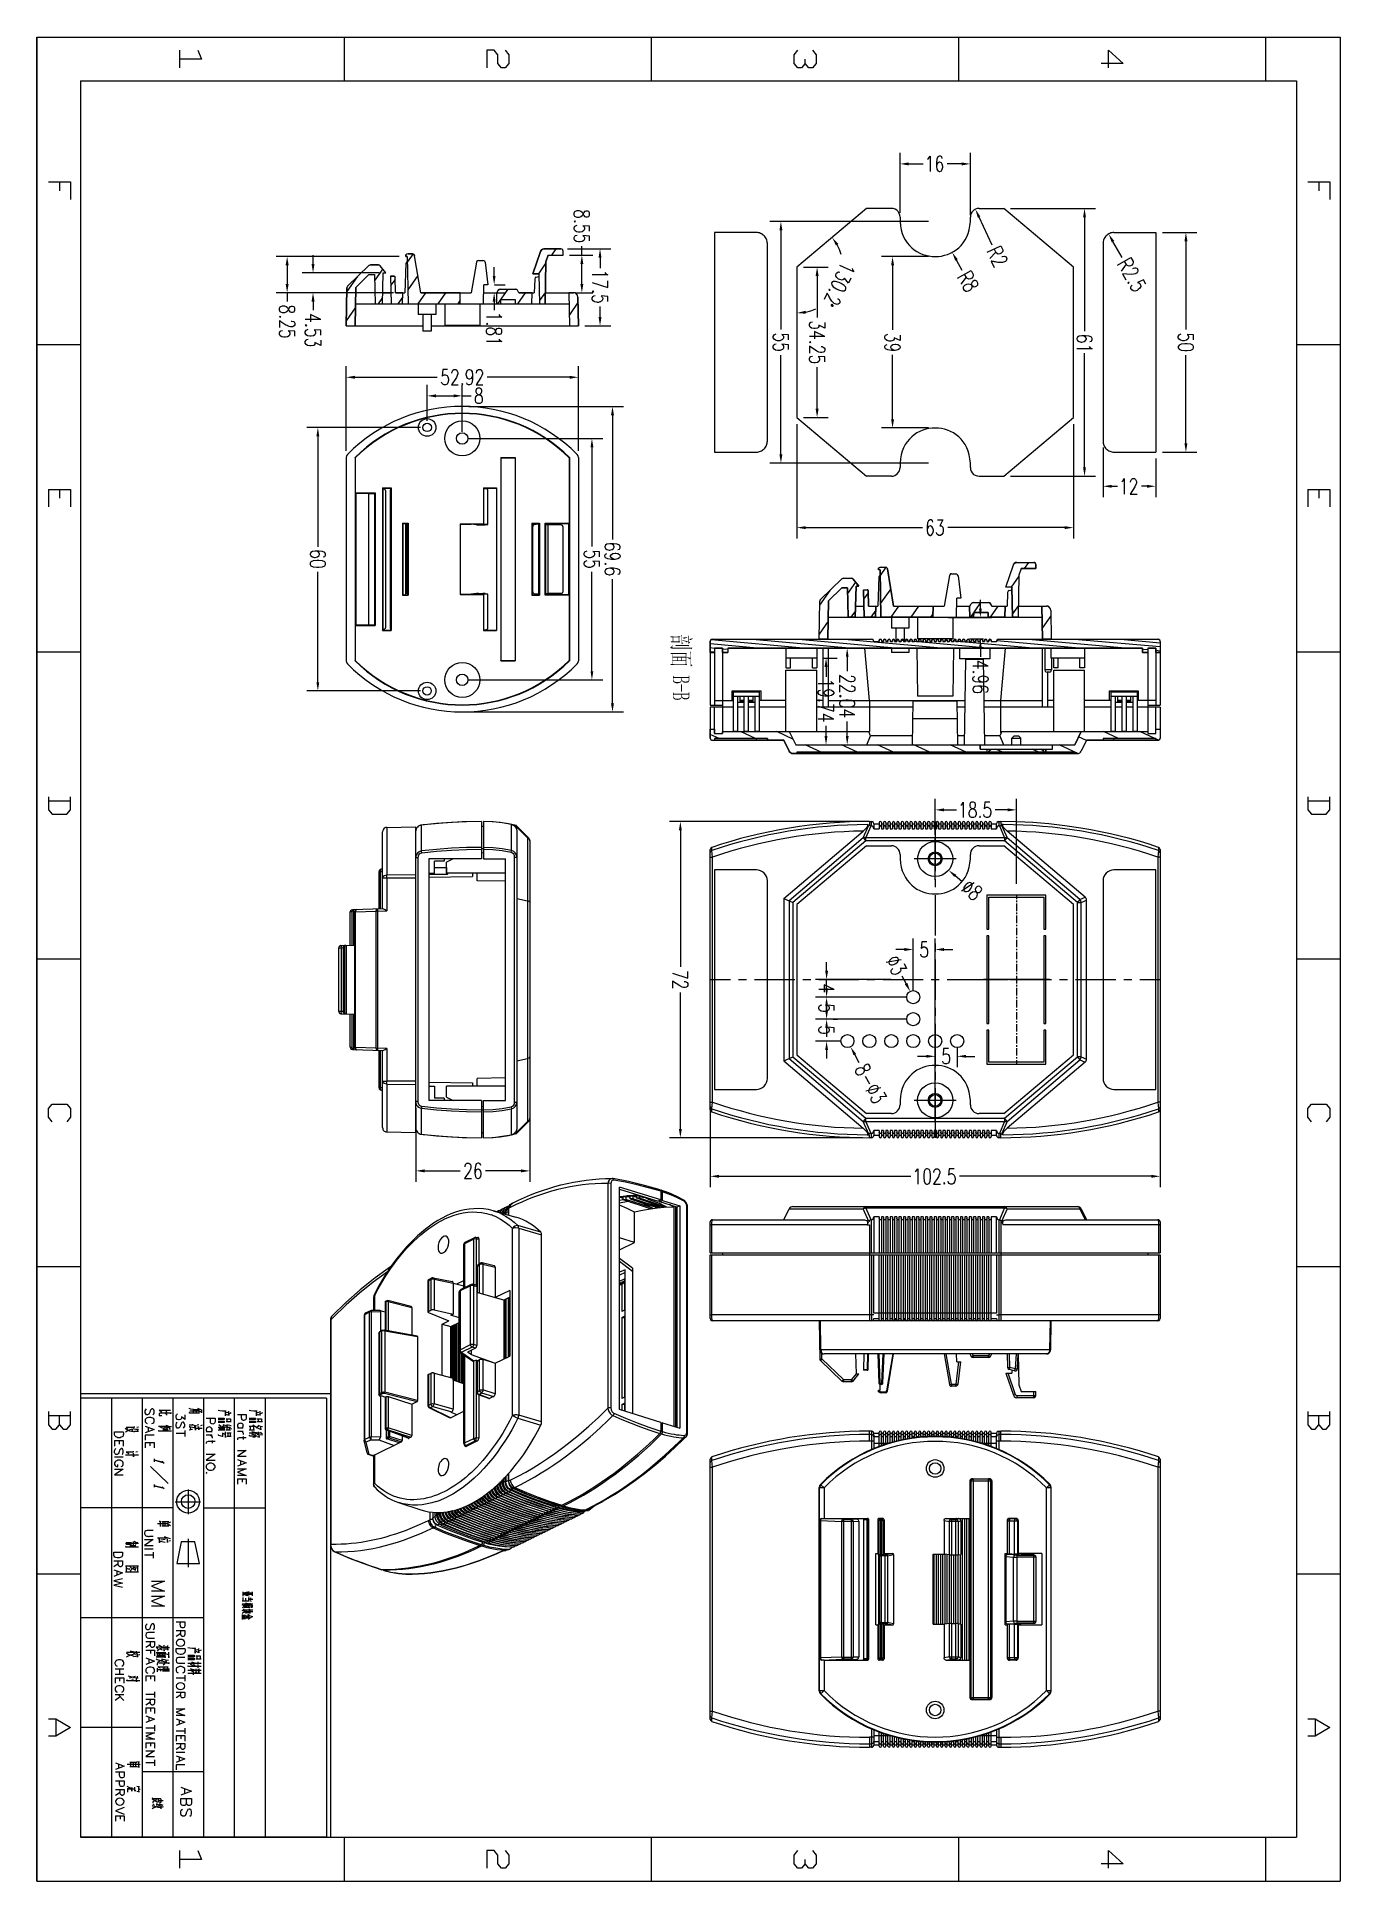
# Model space of a CAD drawing. Header units: millimetres. Extents: x 0 to 204, y 0 to 288.
import ezdxf

# ---------------------------------------------------------------- set-up
doc = ezdxf.new("R2010")
doc.units = ezdxf.units.MM

msp = doc.modelspace()

# ---------------------------------------------------------------- hatches: boundary and pattern name
h = msp.add_hatch(color=0)
h.dxf.hatch_style = 2
h.paths.add_polyline_path([(0, 287.951333), (0.105833, 287.951333), (0.105833, 287.930167), (0.084667, 287.8455), (0, 287.824333)])
h = msp.add_hatch(color=0)
h.dxf.hatch_style = 2
h.paths.add_polyline_path([(136.2075, 268.351), (136.2075, 267.885333), (134.831667, 268.118167)])
h = msp.add_hatch(color=0)
h.dxf.hatch_style = 2
h.paths.add_polyline_path([(144.441333, 268.351), (144.441333, 267.885333), (145.817167, 268.118167)])
h = msp.add_hatch(color=0)
h.dxf.hatch_style = 2
h.paths.add_polyline_path([(147.3835, 259.9055), (146.981333, 259.715), (146.600333, 261.0485)])
h = msp.add_hatch(color=0)
h.dxf.hatch_style = 2
h.paths.add_polyline_path([(163.872333, 259.799667), (163.427833, 259.799667), (163.660667, 261.1755)])
h = msp.add_hatch(color=0)
h.dxf.hatch_style = 2
h.paths.add_polyline_path([(116.459, 257.7465), (115.993333, 257.7465), (116.226167, 259.122333)])
h = msp.add_hatch(color=0)
h.dxf.hatch_style = 2
h.paths.add_polyline_path([(124.819833, 255.375833), (125.179667, 255.629833), (124.227167, 256.645833)])
h = msp.add_hatch(color=0)
h.dxf.hatch_style = 2
h.paths.add_polyline_path([(168.296167, 256.0955), (167.894, 255.883833), (167.407167, 257.175)])
h = msp.add_hatch(color=0)
h.dxf.hatch_style = 2
h.paths.add_polyline_path([(179.726167, 256.032), (179.2605, 256.032), (179.493333, 257.407833)])
h = msp.add_hatch(color=0)
h.dxf.hatch_style = 2
h.paths.add_polyline_path([(39.327667, 252.306667), (38.862, 252.306667), (39.094833, 253.661333)])
h = msp.add_hatch(color=0)
h.dxf.hatch_style = 2
h.paths.add_polyline_path([(85.365167, 252.497167), (84.8995, 252.497167), (85.132333, 253.873)])
h = msp.add_hatch(color=0)
h.dxf.hatch_style = 2
h.paths.add_polyline_path([(88.2015, 253.470833), (87.735833, 253.470833), (87.968667, 254.846667)])
h = msp.add_hatch(color=0)
h.dxf.hatch_style = 2
h.paths.add_polyline_path([(133.900333, 252.264333), (133.434667, 252.264333), (133.6675, 253.640167)])
h = msp.add_hatch(color=0)
h.dxf.hatch_style = 2
h.paths.add_polyline_path([(143.848667, 253.238), (143.4465, 253.005167), (142.980833, 254.3175)])
h = msp.add_hatch(color=0)
h.dxf.hatch_style = 2
h.paths.add_polyline_path([(43.3705, 252.497167), (42.904833, 252.497167), (43.137667, 251.121333)])
h = msp.add_hatch(color=0)
h.dxf.hatch_style = 2
h.paths.add_polyline_path([(71.649167, 250.6345), (71.204667, 250.6345), (71.4375, 249.258667)])
h = msp.add_hatch(color=0)
h.dxf.hatch_style = 2
h.paths.add_polyline_path([(122.1105, 250.6345), (121.644833, 250.6345), (121.877667, 252.010333)])
h = msp.add_hatch(color=0)
h.dxf.hatch_style = 2
h.paths.add_polyline_path([(39.327667, 249.385667), (38.862, 249.385667), (39.094833, 248.009833)])
h = msp.add_hatch(color=0)
h.dxf.hatch_style = 2
h.paths.add_polyline_path([(43.3705, 246.634), (42.904833, 246.634), (43.137667, 248.009833)])
h = msp.add_hatch(color=0)
h.dxf.hatch_style = 2
h.paths.add_polyline_path([(71.649167, 246.634), (71.204667, 246.634), (71.4375, 248.009833)])
h = msp.add_hatch(color=0)
h.dxf.hatch_style = 2
h.paths.add_polyline_path([(85.365167, 249.385667), (84.8995, 249.385667), (85.132333, 248.009833)])
h = msp.add_hatch(color=0)
h.dxf.hatch_style = 2
h.paths.add_polyline_path([(120.120833, 244.729), (120.0785, 245.194667), (118.723833, 244.834833)])
h = msp.add_hatch(color=0)
h.dxf.hatch_style = 2
h.paths.add_polyline_path([(88.2015, 244.221), (87.735833, 244.221), (87.968667, 242.845167)])
h = msp.add_hatch(color=0)
h.dxf.hatch_style = 2
h.paths.add_polyline_path([(0, 240.051167), (0.084667, 240.03), (0.105833, 239.945333), (0.084667, 239.860667), (0, 239.8395)])
h = msp.add_hatch(color=0)
h.dxf.hatch_style = 2
h.paths.add_polyline_path([(49.678167, 235.034667), (49.678167, 234.569), (48.302333, 234.801833)])
h = msp.add_hatch(color=0)
h.dxf.hatch_style = 2
h.paths.add_polyline_path([(83.206167, 235.034667), (83.206167, 234.569), (84.582, 234.801833)])
h = msp.add_hatch(color=0)
h.dxf.hatch_style = 2
h.paths.add_polyline_path([(62.335833, 232.134833), (62.335833, 231.669167), (60.96, 231.902)])
h = msp.add_hatch(color=0)
h.dxf.hatch_style = 2
h.paths.add_polyline_path([(65.0875, 232.134833), (65.0875, 231.669167), (66.442167, 231.902)])
h = msp.add_hatch(color=0)
h.dxf.hatch_style = 2
h.paths.add_polyline_path([(90.148833, 228.875167), (89.683167, 228.875167), (89.916, 230.251)])
h = msp.add_hatch(color=0)
h.dxf.hatch_style = 2
h.paths.add_polyline_path([(122.1105, 229.891167), (121.644833, 229.891167), (121.877667, 228.515333)])
h = msp.add_hatch(color=0)
h.dxf.hatch_style = 2
h.paths.add_polyline_path([(133.900333, 228.261333), (133.434667, 228.261333), (133.6675, 226.8855)])
h = msp.add_hatch(color=0)
h.dxf.hatch_style = 2
h.paths.add_polyline_path([(44.111333, 225.594333), (43.666833, 225.594333), (43.899667, 226.970167)])
h = msp.add_hatch(color=0)
h.dxf.hatch_style = 2
h.paths.add_polyline_path([(86.9315, 223.879833), (86.487, 223.879833), (86.698667, 225.255667)])
h = msp.add_hatch(color=0)
h.dxf.hatch_style = 2
h.paths.add_polyline_path([(116.459, 222.779167), (115.993333, 222.779167), (116.226167, 221.403333)])
h = msp.add_hatch(color=0)
h.dxf.hatch_style = 2
h.paths.add_polyline_path([(179.726167, 224.493667), (179.2605, 224.493667), (179.493333, 223.117833)])
h = msp.add_hatch(color=0)
h.dxf.hatch_style = 2
h.paths.add_polyline_path([(163.872333, 220.726), (163.427833, 220.726), (163.660667, 219.350167)])
h = msp.add_hatch(color=0)
h.dxf.hatch_style = 2
h.paths.add_polyline_path([(167.915167, 218.016667), (167.915167, 217.551), (166.539333, 217.783833)])
h = msp.add_hatch(color=0)
h.dxf.hatch_style = 2
h.paths.add_polyline_path([(173.397333, 218.016667), (173.397333, 217.551), (174.773167, 217.783833)])
h = msp.add_hatch(color=0)
h.dxf.hatch_style = 2
h.paths.add_polyline_path([(120.099667, 211.560833), (120.099667, 211.095167), (118.723833, 211.328)])
h = msp.add_hatch(color=0)
h.dxf.hatch_style = 2
h.paths.add_polyline_path([(160.549167, 211.560833), (160.549167, 211.095167), (161.925, 211.328)])
h = msp.add_hatch(color=0)
h.dxf.hatch_style = 2
h.paths.add_polyline_path([(147.616333, 198.670333), (147.171833, 198.670333), (147.3835, 197.315667)])
h = msp.add_hatch(color=0)
h.dxf.hatch_style = 2
h.paths.add_polyline_path([(102.404333, 192.574333), (101.875167, 192.574333), (99.398667, 192.574333), (99.335167, 192.5955), (99.292833, 192.616667), (99.271667, 192.659), (99.229333, 192.955333), (99.229333, 192.934167), (99.187, 192.870667), (99.165833, 192.807167), (99.144667, 192.764833), (99.095735, 192.714381), (99.044786, 192.672361), (98.985569, 192.644828), (98.911833, 192.637833), (98.933, 192.616667), (98.954167, 192.574333), (98.9965, 192.532), (99.038833, 192.489667), (99.102333, 192.4685), (99.165833, 192.447333), (99.229333, 192.447333), (99.292833, 192.426167), (102.150333, 192.426167), (102.256167, 192.3415)])
h = msp.add_hatch(color=0)
h.dxf.hatch_style = 2
h.paths.add_polyline_path([(99.398667, 194.331167), (98.975333, 194.331167), (99.038833, 194.183), (99.335167, 194.183), (99.335167, 193.569167)])
h = msp.add_hatch(color=0)
h.dxf.hatch_style = 2
h.paths.add_polyline_path([(100.287667, 194.331167), (100.156965, 194.330877), (100.045126, 194.327396), (99.945517, 194.322361), (99.851501, 194.317408), (99.756443, 194.314175), (99.653708, 194.314299), (99.536661, 194.319418), (99.398667, 194.331167), (99.335167, 193.569167), (98.9965, 193.569167), (99.081167, 193.421), (99.398667, 193.421), (99.419833, 194.183), (100.2665, 194.183), (100.2665, 193.569167)])
h = msp.add_hatch(color=0)
h.dxf.hatch_style = 2
h.paths.add_polyline_path([(99.292833, 192.955333), (99.229333, 192.955333), (99.271667, 192.659), (99.271667, 192.828333), (99.292833, 192.891833)])
h = msp.add_hatch(color=0)
h.dxf.hatch_style = 2
h.paths.add_polyline_path([(100.499333, 193.526833), (100.351167, 193.590333), (100.351167, 194.331167), (100.287667, 194.331167), (100.2665, 193.569167), (99.419833, 193.569167), (99.419833, 194.183), (99.398667, 193.421), (100.203, 193.421), (100.308833, 193.3575)])
h = msp.add_hatch(color=0)
h.dxf.hatch_style = 2
h.paths.add_polyline_path([(101.938667, 192.997667), (99.737333, 192.997667), (99.822, 192.8495), (100.0125, 192.8495), (100.076, 192.870667), (101.684667, 192.870667), (101.7905, 192.786)])
h = msp.add_hatch(color=0)
h.dxf.hatch_style = 2
h.paths.add_polyline_path([(100.499333, 194.331167), (100.351167, 194.331167), (100.351167, 194.183)])
h = msp.add_hatch(color=0)
h.dxf.hatch_style = 2
h.paths.add_polyline_path([(100.986167, 193.294), (100.795667, 193.421), (100.795667, 194.606333), (100.668667, 194.521667), (100.668667, 194.479333), (100.689833, 194.437), (100.711, 194.3735), (100.711, 193.1035)])
h = msp.add_hatch(color=0)
h.dxf.hatch_style = 2
h.paths.add_polyline_path([(101.727, 193.590333), (101.491091, 193.624398), (101.258158, 193.675265), (101.026813, 193.736582), (100.795667, 193.802), (100.795667, 193.7385), (100.881309, 193.705063), (100.949522, 193.675265), (101.01489, 193.645334), (101.092, 193.6115), (101.176667, 193.590333), (101.240167, 193.569167), (101.303667, 193.526833), (101.367167, 193.505667), (101.451833, 193.463333), (101.515333, 193.378667)])
h = msp.add_hatch(color=0)
h.dxf.hatch_style = 2
h.paths.add_polyline_path([(101.642333, 194.267667), (101.621167, 194.288833), (101.525404, 194.251808), (101.409368, 194.225466), (101.293398, 194.204349), (101.197833, 194.183), (101.134333, 194.183), (101.070833, 194.161833), (100.986167, 194.161833), (100.922667, 194.140667), (100.9015, 194.1195), (100.9015, 194.077167), (100.922667, 194.077167), (100.965, 194.034833), (101.0285, 194.013667), (101.113167, 193.9925), (101.197833, 193.9925), (101.240167, 194.013667), (101.303667, 194.034833), (101.367167, 194.077167), (101.430667, 194.098333), (101.494167, 194.140667), (101.557667, 194.204167)])
h = msp.add_hatch(color=0)
h.dxf.hatch_style = 2
h.paths.add_polyline_path([(102.065667, 193.378667), (101.875167, 193.526833), (101.875167, 194.5005), (101.727, 194.415833), (101.748167, 194.3735), (101.769333, 194.31), (101.769333, 194.267667), (101.7905, 194.204167), (101.7905, 193.188167)])
h = msp.add_hatch(color=0)
h.dxf.hatch_style = 2
h.paths.add_polyline_path([(102.467833, 194.056), (102.4255, 194.077167), (102.362, 194.056), (102.2985, 194.034833), (102.235, 193.9925), (102.150333, 193.971333), (102.086833, 193.971333), (101.959833, 193.929), (101.9175, 193.907833), (101.896333, 193.886667), (101.938667, 193.844333), (102.065667, 193.802), (102.1715, 193.802), (102.256167, 193.844333), (102.2985, 193.886667), (102.362, 193.929), (102.404333, 193.9925)])
h = msp.add_hatch(color=0)
h.dxf.hatch_style = 2
h.paths.add_polyline_path([(147.616333, 192.532), (147.171833, 192.532), (147.3835, 193.907833)])
h = msp.add_hatch(color=0)
h.dxf.hatch_style = 2
h.paths.add_polyline_path([(0, 192.066333), (0.084667, 192.045167), (0.105833, 191.9605), (0.084667, 191.875833), (0, 191.854667)])
h = msp.add_hatch(color=0)
h.dxf.hatch_style = 2
h.paths.add_polyline_path([(99.2505, 191.77), (98.933, 191.77), (99.038833, 191.621833), (99.2505, 191.621833), (99.2505, 190.0555)])
h = msp.add_hatch(color=0)
h.dxf.hatch_style = 2
h.paths.add_polyline_path([(101.578833, 191.77), (101.4095, 191.77), (101.367167, 190.0555), (99.335167, 190.0555), (99.335167, 191.050333), (99.314, 191.77), (99.2505, 191.77), (99.2505, 190.0555), (98.933, 190.0555), (99.038833, 189.886167), (99.534662, 189.90601), (100.033667, 189.907333), (100.689833, 189.907333), (101.303667, 189.907333), (101.4095, 189.843833), (101.451833, 191.050333), (101.451833, 191.621833)])
h = msp.add_hatch(color=0)
h.dxf.hatch_style = 2
h.paths.add_polyline_path([(101.4095, 191.77), (100.879473, 191.758788), (100.363867, 191.750156), (99.847202, 191.751446), (99.314, 191.77), (99.335167, 191.050333), (99.335167, 191.621833), (101.367167, 191.621833), (101.367167, 190.0555)])
h = msp.add_hatch(color=0)
h.dxf.hatch_style = 2
h.paths.add_polyline_path([(101.367167, 191.177333), (99.335167, 191.177333), (99.335167, 191.621833), (99.335167, 191.050333), (99.991333, 191.050333), (99.991333, 190.627), (100.097167, 191.050333), (100.689833, 191.050333), (100.689833, 190.627), (100.7745, 191.050333), (101.367167, 191.050333), (101.367167, 190.627)])
h = msp.add_hatch(color=0)
h.dxf.hatch_style = 2
h.paths.add_polyline_path([(101.367167, 190.5), (101.367167, 191.177333), (101.367167, 190.627), (100.7745, 190.627), (100.7745, 191.050333), (100.689833, 190.627), (100.097167, 190.627), (100.097167, 191.050333), (99.991333, 190.627), (99.335167, 190.627), (99.335167, 190.5)])
h = msp.add_hatch(color=0)
h.dxf.hatch_style = 2
h.paths.add_polyline_path([(101.6, 189.992), (101.451833, 190.076667), (101.451833, 191.050333), (101.4095, 189.843833)])
h = msp.add_hatch(color=0)
h.dxf.hatch_style = 2
h.paths.add_polyline_path([(102.108, 190.902167), (102.108, 191.008), (101.779917, 191.054434), (101.451833, 191.113833), (101.451833, 191.621833), (101.451833, 191.050333), (101.580586, 191.017839), (101.700277, 190.962624), (101.817454, 190.903638), (101.938667, 190.859833), (101.981, 190.754)])
h = msp.add_hatch(color=0)
h.dxf.hatch_style = 2
h.paths.add_polyline_path([(102.4255, 189.822667), (102.192667, 189.992), (102.192667, 192.002833), (102.0445, 191.918167), (102.065667, 191.918167), (102.065667, 191.875833), (102.086833, 191.812333), (102.086833, 191.77), (102.108, 191.7065), (102.108, 189.632167)])
h = msp.add_hatch(color=0)
h.dxf.hatch_style = 2
h.paths.add_polyline_path([(123.5075, 189.589833), (123.041833, 189.589833), (123.274667, 190.965667)])
h = msp.add_hatch(color=0)
h.dxf.hatch_style = 2
h.paths.add_polyline_path([(126.8095, 191.156167), (126.365, 191.156167), (126.576667, 192.532)])
h = msp.add_hatch(color=0)
h.dxf.hatch_style = 2
h.paths.add_polyline_path([(44.111333, 187.198), (43.666833, 187.198), (43.899667, 185.843333)])
h = msp.add_hatch(color=0)
h.dxf.hatch_style = 2
h.paths.add_polyline_path([(86.9315, 188.9125), (86.487, 188.9125), (86.698667, 187.557833)])
h = msp.add_hatch(color=0)
h.dxf.hatch_style = 2
h.paths.add_polyline_path([(100.732167, 187.367333), (100.689833, 187.621333), (100.688372, 187.532885), (100.667743, 187.456789), (100.630166, 187.392359), (100.577865, 187.338907), (100.51306, 187.295747), (100.437973, 187.262192), (100.354825, 187.237556), (100.265839, 187.221151), (100.173235, 187.212291), (100.079235, 187.210289), (99.986061, 187.214458), (99.895935, 187.224111), (99.811077, 187.238562), (99.73371, 187.257124), (99.666055, 187.27911), (99.610333, 187.303833), (99.610333, 187.325), (99.546833, 187.346167), (99.5045, 187.3885), (99.462167, 187.473167), (99.446744, 187.530829), (99.438867, 187.610816), (99.436587, 187.706579), (99.437957, 187.811569), (99.441031, 187.919238), (99.443861, 188.023037), (99.4445, 188.116418), (99.441, 188.192833), (99.356333, 188.192833), (99.364421, 188.086642), (99.36671, 187.985497), (99.364968, 187.88931), (99.360964, 187.797992), (99.356463, 187.711456), (99.353233, 187.629612), (99.353042, 187.552372), (99.357656, 187.479649), (99.368844, 187.411353), (99.388373, 187.347397), (99.418009, 187.287691), (99.459521, 187.232148), (99.514675, 187.180679), (99.585239, 187.133196), (99.672981, 187.08961), (99.779667, 187.049833), (99.864333, 187.028667), (100.181833, 187.028667), (100.308833, 187.071), (100.3935, 187.092167), (100.457, 187.113333), (100.478167, 187.113333), (100.5205, 187.155667), (100.584, 187.176833), (100.626333, 187.219167), (100.6475, 187.2615), (100.689833, 187.303833)])
h = msp.add_hatch(color=0)
h.dxf.hatch_style = 2
h.paths.add_polyline_path([(101.832833, 188.129333), (101.832833, 188.087), (101.811667, 188.044667), (101.7905, 188.0235), (99.525667, 188.0235), (99.462167, 188.044667), (99.462167, 188.065833), (99.441, 188.108167), (99.441, 187.7695), (99.441, 187.790667), (99.462167, 187.833), (99.483333, 187.854167), (100.689833, 187.854167), (100.689833, 187.621333), (100.732167, 187.367333), (100.753333, 187.430833), (100.7745, 187.854167), (101.748167, 187.854167), (101.811667, 187.833), (101.832833, 187.811833), (101.832833, 187.6425)])
h = msp.add_hatch(color=0)
h.dxf.hatch_style = 2
h.paths.add_polyline_path([(101.938667, 187.600167), (101.938667, 188.192833), (101.832833, 188.192833), (101.832833, 187.5155), (101.811667, 187.473167), (101.769333, 187.430833), (101.681161, 187.358172), (101.573277, 187.321825), (101.457588, 187.30294), (101.346, 187.282667), (101.20877, 187.30226), (101.086295, 187.326571), (100.980596, 187.360646), (100.893695, 187.409534), (100.827613, 187.478283), (100.784372, 187.571939), (100.765994, 187.695551), (100.7745, 187.854167), (100.753333, 187.430833), (100.838, 187.303833), (100.859167, 187.2615), (100.9015, 187.219167), (100.943833, 187.198), (101.01926, 187.166407), (101.078407, 187.143496), (101.126954, 187.127927), (101.170581, 187.11836), (101.214969, 187.113457), (101.265798, 187.111878), (101.328748, 187.112283), (101.4095, 187.113333), (101.494167, 187.113333), (101.557667, 187.1345), (101.642333, 187.155667), (101.684667, 187.176833), (101.748167, 187.198), (101.7905, 187.240333), (101.811667, 187.240333), (101.854, 187.282667), (101.9175, 187.409667), (101.9175, 187.473167), (101.938667, 187.536667)])
h = msp.add_hatch(color=0)
h.dxf.hatch_style = 2
h.paths.add_polyline_path([(100.732167, 184.763833), (100.689833, 185.039), (100.686572, 184.914141), (100.643234, 184.815493), (100.568228, 184.740228), (100.469965, 184.685517), (100.356851, 184.648533), (100.237297, 184.626448), (100.11971, 184.616436), (100.0125, 184.615667), (99.868451, 184.627259), (99.757574, 184.644109), (99.657743, 184.68378), (99.546833, 184.763833), (99.5045, 184.785), (99.483333, 184.827333), (99.462167, 184.890833), (99.441, 184.933167), (99.441, 185.6105), (99.356333, 185.6105), (99.356333, 184.8485), (99.3775, 184.785), (99.419833, 184.700333), (99.462167, 184.658), (99.513165, 184.587505), (99.598162, 184.533514), (99.694537, 184.49414), (99.779667, 184.4675), (100.044382, 184.435221), (100.308833, 184.4675), (100.3935, 184.488667), (100.457, 184.509833), (100.478167, 184.531), (100.5205, 184.552167), (100.584, 184.5945), (100.626333, 184.615667), (100.6475, 184.679167), (100.689833, 184.7215)])
h = msp.add_hatch(color=0)
h.dxf.hatch_style = 2
h.paths.add_polyline_path([(101.832833, 185.525833), (101.832833, 185.4835), (101.811667, 185.441167), (101.7905, 185.441167), (101.727, 185.42), (99.525667, 185.42), (99.462167, 185.441167), (99.462167, 185.462333), (99.441, 185.525833), (99.441, 185.166), (99.441, 185.187167), (99.462167, 185.2295), (99.483333, 185.250667), (99.568, 185.271833), (100.689833, 185.271833), (100.689833, 185.039), (100.732167, 184.763833), (100.753333, 184.827333), (100.7745, 185.271833), (101.748167, 185.271833), (101.811667, 185.250667), (101.832833, 185.2295), (101.832833, 185.060167)])
h = msp.add_hatch(color=0)
h.dxf.hatch_style = 2
h.paths.add_polyline_path([(100.626333, 185.7375), (100.75334, 185.7375), (100.75334, 186.859333), (100.626333, 186.859333)])
h = msp.add_hatch(color=0)
h.dxf.hatch_style = 2
h.paths.add_polyline_path([(101.938667, 184.996667), (101.938667, 185.6105), (101.832833, 185.6105), (101.830665, 185.550985), (101.831957, 185.465905), (101.834911, 185.363693), (101.837728, 185.252783), (101.838611, 185.141609), (101.83576, 185.038603), (101.827378, 184.9522), (101.811667, 184.890833), (101.731399, 184.803025), (101.660854, 184.7469), (101.570466, 184.715117), (101.430667, 184.700333), (101.315093, 184.700234), (101.193468, 184.709594), (101.074025, 184.730198), (100.965, 184.763833), (100.901266, 184.820952), (100.851543, 184.868757), (100.814529, 184.912816), (100.78892, 184.958699), (100.773415, 185.011973), (100.766711, 185.078208), (100.767507, 185.162972), (100.7745, 185.271833), (100.753333, 184.827333), (100.795667, 184.763833), (100.838, 184.7215), (100.859167, 184.679167), (100.9015, 184.636833), (100.943833, 184.5945), (101.045119, 184.552894), (101.170978, 184.525179), (101.299681, 184.510958), (101.4095, 184.509833), (101.509165, 184.528933), (101.611774, 184.546214), (101.708496, 184.577054), (101.7905, 184.636833), (101.811667, 184.658), (101.854, 184.679167), (101.896333, 184.763833), (101.9175, 184.827333), (101.9175, 184.869667), (101.938667, 184.933167)])
h = msp.add_hatch(color=0)
h.dxf.hatch_style = 2
h.paths.add_polyline_path([(90.148833, 183.917167), (89.683167, 183.917167), (89.916, 182.541333)])
h = msp.add_hatch(color=0)
h.dxf.hatch_style = 2
h.paths.add_polyline_path([(123.5075, 178.794833), (123.041833, 178.794833), (123.274667, 177.419)])
h = msp.add_hatch(color=0)
h.dxf.hatch_style = 2
h.paths.add_polyline_path([(126.8095, 178.794833), (126.365, 178.794833), (126.576667, 177.419)])
h = msp.add_hatch(color=0)
h.dxf.hatch_style = 2
h.paths.add_polyline_path([(141.689667, 167.491833), (141.689667, 167.026167), (140.335, 167.259)])
h = msp.add_hatch(color=0)
h.dxf.hatch_style = 2
h.paths.add_polyline_path([(151.638, 167.491833), (151.638, 167.026167), (153.013833, 167.259)])
h = msp.add_hatch(color=0)
h.dxf.hatch_style = 2
h.paths.add_polyline_path([(100.753333, 164.062833), (100.287667, 164.062833), (100.5205, 165.438667)])
h = msp.add_hatch(color=0)
h.dxf.hatch_style = 2
h.paths.add_polyline_path([(143.615833, 157.120167), (143.3195, 156.7815), (142.409333, 157.839833)])
h = msp.add_hatch(color=0)
h.dxf.hatch_style = 2
h.paths.add_polyline_path([(0, 144.0815), (0.084667, 144.060333), (0.105833, 143.975667), (0.084667, 143.891), (0, 143.869833)])
h = msp.add_hatch(color=0)
h.dxf.hatch_style = 2
h.paths.add_polyline_path([(135.530167, 145.690167), (135.530167, 145.2245), (136.906, 145.457333)])
h = msp.add_hatch(color=0)
h.dxf.hatch_style = 2
h.paths.add_polyline_path([(141.689667, 145.690167), (141.689667, 145.2245), (140.335, 145.457333)])
h = msp.add_hatch(color=0)
h.dxf.hatch_style = 2
h.paths.add_polyline_path([(123.592167, 142.134167), (123.147667, 142.134167), (123.359333, 140.758333)])
h = msp.add_hatch(color=0)
h.dxf.hatch_style = 2
h.paths.add_polyline_path([(123.592167, 139.3825), (123.147667, 139.3825), (123.359333, 138.006667)])
h = msp.add_hatch(color=0)
h.dxf.hatch_style = 2
h.paths.add_polyline_path([(135.974667, 140.229167), (135.5725, 140.0175), (136.419167, 138.916833)])
h = msp.add_hatch(color=0)
h.dxf.hatch_style = 2
h.paths.add_polyline_path([(123.592167, 136.630833), (123.147667, 136.630833), (123.359333, 138.006667)])
h = msp.add_hatch(color=0)
h.dxf.hatch_style = 2
h.paths.add_polyline_path([(123.592167, 135.9535), (123.147667, 135.9535), (123.359333, 134.577667)])
h = msp.add_hatch(color=0)
h.dxf.hatch_style = 2
h.paths.add_polyline_path([(123.592167, 133.201833), (123.147667, 133.201833), (123.359333, 134.577667)])
h = msp.add_hatch(color=0)
h.dxf.hatch_style = 2
h.paths.add_polyline_path([(123.592167, 129.772833), (123.147667, 129.772833), (123.359333, 131.148667)])
h = msp.add_hatch(color=0)
h.dxf.hatch_style = 2
h.paths.add_polyline_path([(127.973667, 129.159), (127.5715, 128.947333), (127.105833, 130.259667)])
h = msp.add_hatch(color=0)
h.dxf.hatch_style = 2
h.paths.add_polyline_path([(138.959167, 129.010833), (138.959167, 128.566333), (140.335, 128.778)])
h = msp.add_hatch(color=0)
h.dxf.hatch_style = 2
h.paths.add_polyline_path([(145.118667, 129.010833), (145.118667, 128.566333), (143.742833, 128.778)])
h = msp.add_hatch(color=0)
h.dxf.hatch_style = 2
h.paths.add_polyline_path([(100.753333, 117.432667), (100.287667, 117.432667), (100.5205, 116.078)])
h = msp.add_hatch(color=0)
h.dxf.hatch_style = 2
h.paths.add_polyline_path([(60.579, 111.125), (60.579, 110.659333), (59.203167, 110.892167)])
h = msp.add_hatch(color=0)
h.dxf.hatch_style = 2
h.paths.add_polyline_path([(75.649667, 111.125), (75.649667, 110.659333), (77.0255, 110.892167)])
h = msp.add_hatch(color=0)
h.dxf.hatch_style = 2
h.paths.add_polyline_path([(106.553, 110.278333), (106.553, 109.812667), (105.198333, 110.0455)])
h = msp.add_hatch(color=0)
h.dxf.hatch_style = 2
h.paths.add_polyline_path([(174.095833, 110.278333), (174.095833, 109.812667), (175.4505, 110.0455)])
h = msp.add_hatch(color=0)
h.dxf.hatch_style = 2
h.paths.add_polyline_path([(0, 96.0755), (0.084667, 96.054333), (0.105833, 95.969667), (0.084667, 95.885), (0, 95.863833)])
h = msp.add_hatch(color=0)
h.dxf.hatch_style = 2
h.paths.add_polyline_path([(38.692667, 71.331667), (38.692667, 69.2785)])
h = msp.add_hatch(color=0)
h.dxf.hatch_style = 2
h.paths.add_polyline_path([(39.391167, 70.908333), (39.391167, 69.7865)])
h = msp.add_hatch(color=0)
h.dxf.hatch_style = 2
h.paths.add_polyline_path([(38.692667, 68.368333), (38.692667, 66.315167)])
h = msp.add_hatch(color=0)
h.dxf.hatch_style = 2
h.paths.add_polyline_path([(39.391167, 67.8815), (39.391167, 66.7385)])
h = msp.add_hatch(color=0)
h.dxf.hatch_style = 2
h.paths.add_polyline_path([(0, 48.090667), (0.084667, 48.0695), (0.105833, 47.984833), (0.084667, 47.900167), (0, 47.879)])
h = msp.add_hatch(color=0)
h.dxf.hatch_style = 2
h.paths.add_polyline_path([(47.879, 0), (47.900167, 0.084667), (47.984833, 0.105833), (48.0695, 0.084667), (48.090667, 0)])
h = msp.add_hatch(color=0)
h.dxf.hatch_style = 2
h.paths.add_polyline_path([(95.863833, 0), (95.885, 0.084667), (95.969667, 0.105833), (96.054333, 0.084667), (96.0755, 0)])
h = msp.add_hatch(color=0)
h.dxf.hatch_style = 2
h.paths.add_polyline_path([(143.848667, 0), (143.869833, 0.084667), (143.9545, 0.105833), (144.039167, 0.084667), (144.060333, 0)])
h = msp.add_hatch(color=0)
h.dxf.hatch_style = 2
h.paths.add_polyline_path([(191.8335, 0), (191.854667, 0.084667), (191.939333, 0.105833), (192.024, 0.084667), (192.045167, 0)])
h = msp.add_hatch(color=0)
h.dxf.hatch_style = 2
h.paths.add_polyline_path([(203.581, 0), (203.475167, 0), (203.496333, 0.084667), (203.581, 0.105833)])

# ---------------------------------------------------------------- linework, layer by layer
at = {"color": 0, "lineweight": 0}
for points in [[(0, 287.930167), (0, 0)], [(0, 287.930167), (203.581, 287.930167)], [(0, 0), (0, 287.930167)], [(25.146, 285.855833), (25.7175, 284.48), (22.2885, 284.48)], [(22.2885, 285.855833), (22.2885, 283.104167)], [(47.984833, 287.930167), (47.984833, 281.093333)], [(73.130833, 285.855833), (73.702333, 285.157333), (73.702333, 283.802667), (73.130833, 283.104167), (72.559333, 283.104167), (71.987833, 283.802667), (71.987833, 285.157333), (71.4375, 285.855833), (70.2945, 285.855833), (70.2945, 283.104167)], [(95.969667, 287.930167), (95.969667, 281.093333)], [(119.993833, 283.802667), (119.422333, 283.104167), (118.850833, 283.104167), (118.279333, 283.802667), (118.279333, 285.157333), (118.850833, 285.855833)], [(121.136833, 285.855833), (121.708333, 285.157333), (121.708333, 283.802667), (121.136833, 283.104167), (120.565333, 283.104167), (119.993833, 283.802667), (119.993833, 284.48)], [(143.9545, 287.930167), (143.9545, 281.093333)], [(167.407167, 283.104167), (167.407167, 285.855833), (169.693167, 283.802667), (166.264167, 283.802667)], [(191.939333, 287.930167), (191.939333, 281.093333)], [(203.581, 287.930167), (203.581, 0)], [(6.836833, 281.093333), (6.836833, 6.836833)], [(6.836833, 281.093333), (196.744167, 281.093333)], [(196.744167, 281.093333), (196.744167, 6.836833)], [(134.831667, 260.498167), (134.831667, 269.832667)], [(136.2075, 268.118167), (138.451167, 268.118167)], [(139.1285, 268.859), (139.297833, 268.986), (139.530667, 269.324667), (139.530667, 266.932833)], [(141.435667, 268.986), (141.351, 269.218833), (141.139333, 269.324667), (140.97, 269.324667), (140.737167, 269.218833), (140.589, 268.859), (140.5255, 268.2875), (140.5255, 267.716), (140.589, 267.2715), (140.737167, 267.038667), (140.97, 266.932833), (141.054667, 266.932833), (141.2875, 267.038667), (141.435667, 267.2715), (141.520333, 267.610167), (141.520333, 267.716), (141.435667, 268.075833), (141.2875, 268.2875), (141.054667, 268.4145), (140.97, 268.4145), (140.737167, 268.2875), (140.589, 268.075833), (140.5255, 267.716)], [(144.441333, 268.118167), (142.197667, 268.118167)], [(145.817167, 260.138333), (145.817167, 269.832667)], [(1.799167, 265.303), (5.228167, 265.303), (5.228167, 262.551333)], [(3.513667, 265.303), (3.513667, 263.927167)], [(198.543333, 265.303), (201.972333, 265.303), (201.972333, 262.551333)], [(200.257833, 265.303), (200.257833, 263.927167)], [(129.6035, 261.1755), (118.723833, 252.010333), (118.723833, 228.515333), (129.6035, 219.350167)], [(134.831667, 259.799667), (134.8105, 260.117167), (134.704667, 260.392333), (134.535333, 260.6675), (134.323667, 260.879167), (134.069667, 261.0485), (133.773333, 261.133167), (133.477, 261.1755), (129.6035, 261.1755)], [(134.831667, 259.799667), (134.831667, 259.122333)], [(147.171833, 261.1755), (146.892807, 261.146435), (146.633489, 261.063962), (146.399694, 260.934367), (146.197241, 260.763941), (146.031944, 260.558969), (145.909622, 260.325741), (145.836091, 260.070544), (145.817167, 259.799667)], [(145.817167, 259.122333), (145.817167, 259.799667)], [(147.171833, 261.1755), (151.0665, 261.1755)], [(149.203833, 255.439333), (147.171833, 259.799667)], [(161.925, 228.515333), (161.925, 252.010333), (151.0665, 261.1755)], [(152.0825, 261.1755), (165.375167, 261.1755)], [(163.660667, 259.799667), (163.660667, 241.977333)], [(86.338833, 257.6195), (86.338833, 258.3815), (85.301667, 258.466167), (85.428667, 258.3815), (85.5345, 258.148667), (85.5345, 257.915833), (85.428667, 257.704167), (85.195833, 257.534833), (84.857167, 257.471333), (84.624333, 257.471333), (84.285667, 257.534833), (84.052833, 257.704167), (83.947, 257.915833), (83.947, 258.148667), (84.052833, 258.3815), (84.158667, 258.466167), (84.3915, 258.529667)], [(86.338833, 256.0955), (86.338833, 256.8575), (85.301667, 256.921), (85.428667, 256.8575), (85.5345, 256.624667), (85.5345, 256.391833), (85.428667, 256.159), (85.195833, 256.010833), (84.857167, 255.926167), (84.624333, 255.926167), (84.285667, 256.010833), (84.052833, 256.159), (83.947, 256.391833), (83.947, 256.624667), (84.052833, 256.8575), (84.158667, 256.921), (84.3915, 257.005667)], [(112.395, 257.407833), (105.875667, 257.407833)], [(105.875667, 257.407833), (105.875667, 223.117833)], [(114.1095, 255.693333), (114.103942, 255.861668), (114.079441, 256.027235), (114.037152, 256.188881), (113.978234, 256.345449), (113.903841, 256.495784), (113.81513, 256.638733), (113.713259, 256.77314), (113.599383, 256.897849), (113.47466, 257.011706), (113.340245, 257.113557), (113.197295, 257.202245), (113.046966, 257.276617), (112.890416, 257.335516), (112.728801, 257.377789), (112.563277, 257.402279), (112.395, 257.407833)], [(139.297833, 259.122333), (114.511667, 259.122333)], [(116.226167, 257.7465), (116.226167, 242.2525)], [(134.831667, 259.122333), (134.895708, 258.460325), (135.013795, 257.841008), (135.182324, 257.264384), (135.397693, 256.730455), (135.656299, 256.239222), (135.954538, 255.790687), (136.288808, 255.384853), (136.655506, 255.021722), (137.051029, 254.701294), (137.471774, 254.423574), (137.914139, 254.188561), (138.37452, 253.996259), (138.849315, 253.846668), (139.33492, 253.739792), (139.827734, 253.675632), (140.324152, 253.65419), (140.820572, 253.675467), (141.313392, 253.739467), (141.799008, 253.84619), (142.273817, 253.995639), (142.734217, 254.187815), (143.176604, 254.422721), (143.597377, 254.700358), (143.992931, 255.020729), (144.359664, 255.383836), (144.693973, 255.789679), (144.992256, 256.238262), (145.250909, 256.729586), (145.466329, 257.263654), (145.634914, 257.840466), (145.753061, 258.460025), (145.817167, 259.122333)], [(168.253833, 257.407833), (168.085557, 257.402279), (167.920033, 257.377789), (167.758417, 257.335516), (167.601867, 257.276617), (167.451539, 257.202245), (167.308589, 257.113557), (167.174174, 257.011706), (167.04945, 256.897849), (166.935574, 256.77314), (166.833703, 256.638733), (166.744993, 256.495784), (166.6706, 256.345449), (166.611681, 256.188881), (166.569392, 256.027235), (166.544891, 255.861668), (166.539333, 255.693333)], [(168.253833, 257.407833), (174.773167, 257.407833), (174.773167, 223.117833)], [(175.810333, 257.407833), (181.207833, 257.407833)], [(56.599667, 253.661333), (37.380333, 253.661333)], [(43.137667, 252.497167), (43.137667, 253.851833)], [(58.652833, 254.084667), (57.996667, 254.084667), (57.806167, 254.021167), (57.615667, 253.915333), (57.615667, 253.661333), (57.8485, 253.661333), (57.9755, 246.295333), (66.1035, 246.295333)], [(57.806167, 254.021167), (57.615667, 253.915333)], [(57.615667, 253.661333), (57.615667, 253.915333)], [(57.8485, 253.661333), (57.615667, 253.661333)], [(57.996667, 254.084667), (57.806167, 254.021167)], [(58.758667, 254.0635), (57.8485, 252.7935)], [(57.8485, 253.661333), (57.9755, 246.295333)], [(57.996667, 254.084667), (58.652833, 254.084667)], [(58.9915, 253.788333), (58.928, 253.9365), (58.822167, 254.042333), (58.652833, 254.084667)], [(58.652833, 254.084667), (58.779833, 254.0635), (58.885667, 254), (58.949167, 253.915333), (58.9915, 253.788333)], [(59.965167, 248.009833), (58.9915, 253.788333)], [(66.1035, 246.295333), (66.145833, 248.009833), (59.965167, 248.009833), (58.9915, 253.788333)], [(77.491167, 250.973167), (78.6765, 254.465667)], [(78.6765, 254.465667), (77.491167, 250.973167), (78.401333, 250.973167), (78.528333, 246.295333), (79.417333, 246.295333)], [(79.205667, 254.846667), (78.994, 254.804333), (78.8035, 254.656167), (78.6765, 254.465667)], [(78.6765, 254.465667), (78.761167, 254.613833), (78.888167, 254.740833), (79.036333, 254.8255), (79.205667, 254.846667)], [(79.205667, 254.846667), (81.8515, 254.846667)], [(79.417333, 246.295333), (79.523167, 252.835833), (79.883, 253.873), (82.190167, 253.873), (82.190167, 254.508), (82.169, 254.635), (82.084333, 254.740833), (81.9785, 254.8255), (81.8515, 254.846667), (79.205667, 254.846667)], [(79.883, 253.873), (79.523167, 252.835833)], [(79.883, 253.873), (82.190167, 253.873)], [(81.047167, 254.846667), (80.369833, 253.873)], [(82.190167, 254.508), (82.147833, 254.677333), (82.020833, 254.804333), (81.8515, 254.846667)], [(82.190167, 253.873), (82.190167, 254.508)], [(82.8675, 254.846667), (89.683167, 254.846667)], [(83.227333, 253.873), (86.846833, 253.873)], [(85.132333, 253.873), (85.132333, 255.248833)], [(87.968667, 253.470833), (87.968667, 251.862167)], [(114.1095, 224.832333), (114.1095, 255.693333)], [(125.645333, 253.957667), (125.370167, 254.762), (124.989167, 255.502833)], [(139.297833, 253.640167), (131.953, 253.640167)], [(148.420667, 254.3175), (150.579667, 255.3335), (150.876, 254.6985), (150.876, 254.4445), (150.8125, 254.338667), (150.622, 254.169333), (150.4315, 254.0635), (150.1775, 254.042333), (150.0505, 254.0635), (149.838833, 254.232833), (149.563667, 254.846667)], [(149.775333, 254.359833), (148.865167, 253.343833)], [(150.749, 253.640167), (150.854833, 253.6825), (151.087667, 253.703667), (151.235833, 253.6825), (151.405167, 253.597833), (151.532167, 253.322667), (151.489833, 253.132167), (151.408407, 252.996123), (151.300334, 252.890288), (151.169304, 252.811696), (151.019007, 252.757384), (150.853133, 252.724388), (150.675371, 252.709743), (150.489412, 252.710485), (150.298944, 252.72365), (150.107657, 252.746274), (149.919242, 252.775393), (149.737387, 252.808042), (149.565783, 252.841257), (149.40812, 252.872075), (149.268086, 252.897531), (149.149372, 252.914661), (149.055667, 252.9205), (149.521333, 251.968)], [(166.539333, 255.693333), (166.539333, 224.832333)], [(169.523833, 253.492), (168.0845, 255.989667)], [(168.825333, 252.2855), (170.899667, 253.492), (171.238333, 252.878167), (171.2595, 252.624167), (171.196, 252.497167), (171.026667, 252.327833), (170.836167, 252.200833), (170.603333, 252.1585), (170.455167, 252.179667), (170.2435, 252.306667), (169.904833, 252.9205)], [(179.493333, 256.032), (179.493333, 242.2525)], [(39.094833, 252.306667), (39.094833, 249.385667)], [(53.488167, 251.121333), (41.423167, 251.121333)], [(51.858333, 252.264333), (48.514, 249.025833), (48.4505, 248.92), (48.408167, 248.793), (48.302333, 242.845167), (49.699333, 242.845167), (49.805167, 248.814167), (51.8795, 250.846167), (52.747333, 250.846167), (52.853167, 246.295333), (53.975, 246.295333)], [(48.514, 249.025833), (51.858333, 252.264333)], [(51.8795, 250.846167), (49.805167, 248.814167), (49.699333, 242.845167)], [(52.112333, 252.370167), (51.858333, 252.264333)], [(51.858333, 252.264333), (51.985333, 252.327833), (52.112333, 252.370167)], [(51.8795, 250.846167), (52.747333, 250.846167)], [(52.112333, 252.370167), (53.34, 252.370167)], [(53.975, 246.295333), (54.102, 251.121333), (54.525333, 251.121333), (53.615167, 252.222), (53.488167, 252.327833), (53.34, 252.370167), (52.112333, 252.370167)], [(52.747333, 250.846167), (52.853167, 246.295333)], [(54.017333, 251.735167), (52.7685, 249.978333)], [(53.615167, 252.222), (53.488167, 252.327833), (53.34, 252.370167)], [(54.525333, 251.121333), (53.615167, 252.222)], [(53.975, 246.295333), (54.102, 251.121333)], [(54.102, 251.121333), (54.525333, 251.121333)], [(55.223833, 250.571), (55.350833, 246.295333)], [(55.223833, 250.571), (55.8165, 250.571)], [(55.8165, 250.571), (55.223833, 250.571), (55.350833, 246.295333), (57.128833, 246.295333)], [(55.9435, 250.444), (55.901167, 250.528667), (55.8165, 250.571)], [(55.8165, 250.571), (55.901167, 250.528667), (55.9435, 250.444)], [(57.636833, 252.581833), (57.488667, 248.009833)], [(57.8485, 252.772333), (57.742667, 252.751167), (57.679167, 252.6665), (57.636833, 252.581833)], [(59.520667, 250.719167), (57.933167, 248.454333)], [(68.664667, 252.772333), (67.839167, 248.009833)], [(69.003333, 253.0475), (68.855167, 253.005167), (68.728167, 252.9205), (68.664667, 252.772333)], [(69.003333, 253.0475), (69.680667, 253.0475)], [(70.019333, 252.751167), (69.955833, 252.899333), (69.828833, 253.005167), (69.680667, 253.0475)], [(70.019333, 252.751167), (70.442667, 249.258667)], [(71.4375, 250.6345), (71.4375, 251.989167)], [(78.401333, 250.973167), (77.491167, 250.973167)], [(78.020333, 250.444), (78.401333, 250.549833)], [(79.523167, 252.6665), (78.337833, 250.973167)], [(78.401333, 250.973167), (78.528333, 246.295333)], [(79.523167, 252.835833), (79.417333, 246.295333)], [(85.132333, 249.385667), (85.132333, 252.497167)], [(88.7095, 251.184833), (88.815333, 251.0155), (89.175167, 250.803833), (86.762167, 250.803833)], [(119.761, 252.010333), (123.592167, 252.010333)], [(121.877667, 250.6345), (121.877667, 244.1575)], [(127.169333, 250.274667), (126.8095, 249.512667), (126.1745, 250.295833), (126.068667, 250.105333), (125.899333, 249.9995), (125.772333, 249.978333), (125.433667, 250.063), (125.222, 250.147667), (124.946833, 250.3805), (124.798667, 250.613333), (124.798667, 250.867333), (124.883333, 251.079), (125.095, 251.227167), (125.222, 251.248333), (125.454833, 251.227167)], [(127.359833, 251.7775), (127.402167, 251.587), (127.613833, 251.248333), (125.433667, 252.243167)], [(133.6675, 252.264333), (133.6675, 242.210167)], [(144.547167, 251.481167), (143.637, 253.111)], [(143.8275, 250.295833), (145.923, 251.46), (146.261667, 250.867333), (146.261667, 250.592167), (146.198167, 250.486333), (146.05, 250.295833), (145.838333, 250.19), (145.6055, 250.147667), (145.4785, 250.168833), (145.266833, 250.295833), (144.928167, 250.909667)], [(170.18, 252.454833), (169.3545, 251.354167)], [(171.196, 251.798667), (171.301833, 251.862167), (171.534667, 251.9045), (171.682833, 251.9045), (171.852167, 251.819833), (172.000333, 251.544667), (171.979167, 251.354167), (171.915667, 251.248333), (171.7675, 251.057833), (171.555833, 250.952), (171.323, 250.909667), (170.942, 250.867333), (169.587333, 250.952), (170.1165, 250.041833)], [(55.731833, 248.009833), (37.380333, 248.009833)], [(39.094833, 248.009833), (39.094833, 246.634)], [(53.488167, 248.009833), (41.423167, 248.009833)], [(48.302333, 242.845167), (48.408167, 248.793)], [(50.016833, 250.465167), (48.408167, 248.179167)], [(48.514, 249.025833), (48.408167, 248.793)], [(54.017333, 248.009833), (55.3085, 248.009833)], [(55.964667, 250.084167), (55.266167, 249.1105)], [(56.028167, 248.009833), (55.9435, 250.444)], [(57.128833, 246.295333), (57.192333, 248.009833), (56.028167, 248.009833), (55.9435, 250.444)], [(56.028167, 248.009833), (57.488667, 248.009833)], [(57.128833, 246.295333), (57.192333, 248.009833)], [(60.727167, 248.009833), (59.520667, 246.295333)], [(59.965167, 248.009833), (67.839167, 248.009833)], [(63.838667, 248.009833), (62.632167, 246.295333)], [(66.1035, 246.295333), (66.145833, 248.009833)], [(69.765333, 246.295333), (69.828833, 249.258667)], [(69.807667, 248.009833), (71.860833, 248.009833)], [(70.442667, 249.258667), (69.828833, 249.258667)], [(71.479833, 249.258667), (73.152, 249.258667)], [(71.479833, 248.009833), (73.152, 248.009833)], [(72.0725, 248.390833), (71.860833, 248.009833), (71.776167, 248.009833), (71.8185, 246.295333), (72.4535, 246.295333)], [(71.776167, 248.009833), (71.8185, 246.295333)], [(71.860833, 248.009833), (72.0725, 248.390833)], [(73.554167, 248.560167), (71.9455, 246.295333)], [(72.39, 248.560167), (72.1995, 248.517833), (72.0725, 248.390833)], [(72.0725, 248.390833), (72.1995, 248.517833), (72.39, 248.560167)], [(72.39, 248.560167), (74.803, 248.560167)], [(72.39, 248.560167), (74.803, 248.560167)], [(72.4535, 246.295333), (72.474667, 246.972667), (74.697167, 246.972667), (74.718333, 246.295333), (77.343, 246.295333), (77.385333, 248.009833), (75.311, 248.009833), (75.099333, 248.390833)], [(75.099333, 248.390833), (74.972333, 248.517833), (74.803, 248.560167)], [(74.803, 248.560167), (74.972333, 248.517833), (75.099333, 248.390833)], [(76.2635, 248.009833), (75.057, 246.295333)], [(75.311, 248.009833), (75.099333, 248.390833)], [(75.311, 248.009833), (77.681667, 248.009833)], [(77.343, 246.295333), (77.385333, 248.009833)], [(77.766333, 250.1265), (77.681667, 248.009833)], [(78.020333, 250.444), (77.851, 250.338167), (77.766333, 250.1265)], [(79.4385, 248.115667), (78.507167, 246.782167)], [(79.4385, 248.009833), (83.82, 248.009833)], [(83.1215, 248.009833), (83.206167, 242.845167)], [(84.5185, 247.3325), (84.476167, 247.544167), (84.370333, 247.734667), (84.222167, 247.882833), (84.031667, 247.988667), (83.82, 248.009833)], [(84.1375, 248.009833), (86.846833, 248.009833)], [(86.762167, 249.576167), (89.175167, 248.814167), (89.175167, 249.8725)], [(125.052667, 247.099667), (125.195079, 247.033324), (125.311495, 246.935509), (125.39646, 246.81556), (125.444515, 246.682816), (125.450203, 246.546615), (125.408068, 246.416298), (125.312653, 246.301202), (125.1585, 246.210667), (124.9947, 246.191557), (124.840138, 246.209079), (124.694453, 246.25903), (124.557284, 246.337204), (124.428269, 246.439397), (124.307048, 246.561405), (124.193259, 246.699023), (124.086541, 246.848048), (123.986532, 247.004274), (123.892872, 247.163497), (123.805199, 247.321514), (123.723152, 247.474118), (123.64637, 247.617107), (123.574491, 247.746275), (123.507155, 247.857419), (123.444, 247.946333), (122.978333, 246.972667)], [(145.182167, 250.444), (144.3355, 249.3645)], [(173.249167, 249.3645), (172.868167, 250.020667), (171.936833, 249.576167), (172.085, 249.576167), (172.296667, 249.428), (172.4025, 249.2375), (172.423667, 248.9835), (172.296667, 248.7295), (172.042667, 248.496667), (171.852167, 248.369667), (171.5135, 248.263833), (171.238333, 248.285), (171.026667, 248.433167), (170.899667, 248.644833), (170.899667, 248.898833), (170.963167, 249.004667), (171.111333, 249.195167)], [(43.137667, 246.634), (43.137667, 245.279333)], [(49.741667, 245.639167), (48.3235, 243.628333)], [(49.741667, 246.295333), (83.142667, 246.295333)], [(53.996167, 247.269), (53.297667, 246.295333)], [(57.171167, 247.374833), (56.409167, 246.295333)], [(59.584167, 246.295333), (59.584167, 244.580833)], [(62.335833, 246.295333), (62.335833, 244.580833)], [(63.711667, 246.295333), (63.711667, 242.908667)], [(66.124667, 246.845667), (65.743667, 246.295333)], [(69.193833, 246.295333), (69.193833, 242.908667)], [(71.4375, 246.634), (71.4375, 245.279333)], [(72.4535, 246.295333), (72.474667, 246.972667)], [(72.474667, 246.972667), (74.697167, 246.972667)], [(74.697167, 246.972667), (74.718333, 246.295333)], [(84.5185, 246.485833), (83.185, 244.559667)], [(84.5185, 247.3325), (84.582, 242.845167)], [(89.175167, 246.655167), (89.175167, 247.417167), (88.138, 247.501833), (88.23596, 247.417065), (88.30866, 247.32879), (88.357504, 247.238405), (88.383897, 247.147308), (88.389243, 247.056895), (88.374947, 246.968564), (88.342413, 246.88371), (88.293046, 246.80373), (88.22825, 246.730022), (88.149431, 246.663983), (88.057992, 246.607008), (87.955338, 246.560495), (87.842874, 246.525841), (87.722005, 246.504443), (87.594134, 246.497697), (87.460667, 246.507), (87.100833, 246.591667), (86.889167, 246.739833), (86.762167, 246.972667), (86.762167, 247.2055), (86.889167, 247.417167), (86.995, 247.501833), (87.227833, 247.5865)], [(87.968667, 244.221), (87.968667, 245.829667)], [(120.099667, 244.961833), (120.904, 245.1735), (121.687167, 245.469833)], [(39.729833, 243.586), (39.835667, 243.586), (40.0685, 243.501333), (40.174333, 243.437833), (40.301333, 243.2685), (40.301333, 242.972167), (40.174333, 242.824), (40.049825, 242.734708), (39.910273, 242.684143), (39.758375, 242.668068), (39.596831, 242.682249), (39.428339, 242.722451), (39.255599, 242.784437), (39.081309, 242.863972), (38.90817, 242.956821), (38.738879, 243.058748), (38.576136, 243.165519), (38.422641, 243.272898), (38.281091, 243.376648), (38.154186, 243.472536), (38.044626, 243.556325), (37.955108, 243.623781), (37.888333, 243.670667), (37.888333, 242.591167)], [(40.301333, 241.215333), (40.301333, 241.977333), (39.264167, 242.062), (39.391167, 241.977333), (39.497, 241.7445), (39.497, 241.511667), (39.391167, 241.278833), (39.158333, 241.130667), (38.819667, 241.067167), (38.586833, 241.067167), (38.248167, 241.130667), (38.015333, 241.278833), (37.888333, 241.511667), (37.888333, 241.7445), (38.015333, 241.977333), (38.121167, 242.062), (38.354, 242.1255)], [(44.344167, 243.818833), (41.931167, 243.818833)], [(44.344167, 241.3635), (44.344167, 242.146667), (43.307, 242.210167), (43.412833, 242.146667), (43.539833, 241.913833), (43.539833, 241.681), (43.412833, 241.448167), (43.201167, 241.3), (42.841333, 241.215333), (42.629667, 241.215333), (42.269833, 241.3), (42.058167, 241.448167), (41.931167, 241.681), (41.931167, 241.913833), (42.058167, 242.146667), (42.164, 242.210167), (42.396833, 242.294833)], [(44.344167, 243.818833), (42.7355, 244.580833), (42.7355, 243.437833)], [(48.302333, 242.845167), (60.303833, 242.845167)], [(62.335833, 244.580833), (59.584167, 244.580833)], [(60.303833, 244.580833), (60.303833, 242.019667)], [(61.616167, 242.019667), (60.303833, 242.019667)], [(61.616167, 244.580833), (61.616167, 242.019667)], [(61.616167, 242.845167), (84.582, 242.845167)], [(69.193833, 242.908667), (63.711667, 242.908667)], [(72.178333, 244.580833), (72.284167, 244.432667), (72.622833, 244.199833), (70.231, 244.199833)], [(85.619167, 242.845167), (89.683167, 242.845167)], [(123.084167, 243.332), (123.084167, 242.485333), (122.152833, 242.951), (122.152833, 242.718167), (122.047, 242.57), (121.941167, 242.485333), (121.581333, 242.400667), (121.369667, 242.400667), (121.009833, 242.485333), (120.798167, 242.6335), (120.671167, 242.866333), (120.671167, 243.099167), (120.798167, 243.332), (120.904, 243.3955), (121.136833, 243.480167)], [(123.084167, 241.173), (121.4755, 241.956167), (121.4755, 240.792)], [(0, 239.945333), (6.836833, 239.945333)], [(44.344167, 240.6015), (44.344167, 239.754833), (43.412833, 240.2205), (43.412833, 239.987667), (43.307, 239.8395), (43.201167, 239.754833), (42.841333, 239.691333), (42.629667, 239.691333), (42.269833, 239.754833), (42.058167, 239.924167), (41.931167, 240.135833), (41.931167, 240.368667), (42.058167, 240.6015), (42.164, 240.686167), (42.396833, 240.749667)], [(72.178333, 240.749667), (72.284167, 240.6015), (72.622833, 240.368667), (70.231, 240.368667)], [(117.432667, 240.643833), (117.432667, 241.405833), (116.3955, 241.4905), (116.498507, 241.393852), (116.572729, 241.296606), (116.620184, 241.199874), (116.642885, 241.104771), (116.642849, 241.012408), (116.622091, 240.923899), (116.582626, 240.840357), (116.526469, 240.762896), (116.455636, 240.692628), (116.372142, 240.630666), (116.278003, 240.578124), (116.175234, 240.536115), (116.065851, 240.505751), (115.951868, 240.488147), (115.835302, 240.484414), (115.718167, 240.495667), (115.358333, 240.580333), (115.146667, 240.7285), (115.019667, 240.961333), (115.019667, 241.173), (115.146667, 241.405833), (115.2525, 241.4905), (115.485333, 241.575167)], [(117.432667, 239.119833), (117.432667, 239.881833), (116.3955, 239.9665), (116.48862, 239.882774), (116.559316, 239.794918), (116.608525, 239.704432), (116.63718, 239.612818), (116.646217, 239.521576), (116.636571, 239.432207), (116.609175, 239.346211), (116.564966, 239.26509), (116.504877, 239.190343), (116.429844, 239.123471), (116.340802, 239.065976), (116.238685, 239.019358), (116.124428, 238.985117), (115.998966, 238.964754), (115.863234, 238.959771), (115.718167, 238.971667), (115.358333, 239.035167), (115.146667, 239.183333), (115.019667, 239.416167), (115.019667, 239.649), (115.146667, 239.881833), (115.2525, 239.9665), (115.485333, 240.03)], [(123.084167, 241.173), (120.671167, 241.173)], [(122.512667, 239.5855), (122.6185, 239.5855), (122.851333, 239.500833), (122.957167, 239.416167), (123.084167, 239.268), (123.084167, 238.971667), (122.957167, 238.802333), (122.851333, 238.738833), (122.6185, 238.654167), (122.385667, 238.654167), (122.152833, 238.738833), (121.814167, 238.887), (120.671167, 239.649), (120.671167, 238.590667)], [(134.874, 241.384667), (134.874, 240.538), (133.942667, 240.9825), (133.942667, 240.770833), (133.836833, 240.6015), (133.731, 240.538), (133.371167, 240.453333), (133.1595, 240.453333), (132.799667, 240.538), (132.588, 240.686167), (132.461, 240.919), (132.461, 241.151833), (132.588, 241.384667), (132.693833, 241.448167), (132.926667, 241.532833)], [(134.069667, 238.992833), (133.731, 239.0775), (133.498167, 239.225667), (133.371167, 239.4585), (133.371167, 239.543167), (133.498167, 239.776), (133.731, 239.924167), (134.069667, 239.987667), (134.1755, 239.987667), (134.514167, 239.924167), (134.747, 239.776), (134.874, 239.543167), (134.874, 239.4585), (134.747, 239.225667), (134.514167, 239.0775), (134.069667, 238.992833), (133.498167, 238.992833), (132.926667, 239.0775), (132.588, 239.225667), (132.461, 239.4585), (132.461, 239.606667), (132.588, 239.8395), (132.799667, 239.924167)], [(164.507333, 240.389833), (164.740167, 240.453333), (164.846, 240.686167), (164.846, 240.834333), (164.740167, 241.067167), (164.4015, 241.215333), (163.83, 241.3), (163.2585, 241.3), (162.792833, 241.215333), (162.56, 241.067167), (162.454167, 240.834333), (162.454167, 240.770833), (162.56, 240.538), (162.792833, 240.389833), (163.1315, 240.305167), (163.2585, 240.305167), (163.597167, 240.389833), (163.83, 240.538), (163.935833, 240.770833), (163.935833, 240.834333), (163.83, 241.067167), (163.597167, 241.215333), (163.2585, 241.3)], [(164.4015, 239.606667), (164.507333, 239.4585), (164.846, 239.225667), (162.454167, 239.225667)], [(180.699833, 240.643833), (180.699833, 241.405833), (179.662667, 241.4905), (179.789667, 241.405833), (179.8955, 241.173), (179.8955, 240.961333), (179.789667, 240.7285), (179.556833, 240.580333), (179.218167, 240.495667), (178.985333, 240.495667), (178.646667, 240.580333), (178.413833, 240.7285), (178.286833, 240.961333), (178.286833, 241.173), (178.413833, 241.405833), (178.519667, 241.4905), (178.7525, 241.575167)], [(196.744167, 239.945333), (203.581, 239.945333)], [(48.302333, 223.308333), (48.302333, 236.516333)], [(84.582, 223.308333), (84.582, 236.516333)], [(116.226167, 222.779167), (116.226167, 238.273167)], [(123.084167, 237.193667), (123.084167, 237.976833), (122.047, 238.040333), (122.152833, 237.976833), (122.279833, 237.744), (122.279833, 237.511167), (122.152833, 237.278333), (121.941167, 237.130167), (121.581333, 237.0455), (121.369667, 237.0455), (121.009833, 237.130167), (120.798167, 237.278333), (120.671167, 237.511167), (120.671167, 237.744), (120.798167, 237.976833), (120.904, 238.040333), (121.136833, 238.125)], [(121.877667, 229.891167), (121.877667, 236.368167)], [(133.6675, 228.261333), (133.6675, 238.3155)], [(163.660667, 220.726), (163.660667, 238.548333)], [(179.493333, 224.493667), (179.493333, 238.273167)], [(49.678167, 234.801833), (62.5475, 234.801833)], [(60.96, 228.007333), (60.96, 233.6165)], [(64.156167, 236.008333), (63.394167, 236.008333), (63.3095, 234.971167), (63.394167, 235.098167), (63.627, 235.204), (63.838667, 235.204), (64.0715, 235.098167), (64.219667, 234.865333), (64.304333, 234.526667), (64.304333, 234.293833), (64.219667, 233.955167), (64.0715, 233.722333), (63.838667, 233.6165), (63.627, 233.6165), (63.394167, 233.722333), (63.3095, 233.828167), (63.224833, 234.061)], [(64.8335, 235.436833), (64.8335, 235.542667), (64.918167, 235.7755), (65.002833, 235.9025), (65.151, 236.008333), (65.447333, 236.008333), (65.616667, 235.9025), (65.680167, 235.7755), (65.764833, 235.542667), (65.764833, 235.331), (65.680167, 235.098167), (65.532, 234.7595), (64.77, 233.6165), (65.828333, 233.6165)], [(66.442167, 226.292833), (66.442167, 233.6165)], [(68.050833, 235.204), (67.987333, 234.865333), (67.818, 234.6325), (67.606333, 234.526667), (67.521667, 234.526667), (67.288833, 234.6325), (67.140667, 234.865333), (67.056, 235.204), (67.056, 235.331), (67.140667, 235.669667), (67.288833, 235.9025), (67.521667, 236.008333), (67.606333, 236.008333), (67.818, 235.9025), (67.987333, 235.669667), (68.050833, 235.204), (68.050833, 234.6325), (67.987333, 234.061), (67.818, 233.722333), (67.606333, 233.6165), (67.437, 233.6165), (67.225333, 233.722333), (67.140667, 233.955167)], [(68.664667, 235.436833), (68.664667, 235.542667), (68.749333, 235.7755), (68.812833, 235.9025), (68.982167, 236.008333), (69.2785, 236.008333), (69.426667, 235.9025), (69.511333, 235.7755), (69.596, 235.542667), (69.596, 235.331), (69.511333, 235.098167), (69.363167, 234.7595), (68.601167, 233.6165), (69.6595, 233.6165)], [(83.206167, 234.801833), (70.358, 234.801833)], [(62.335833, 231.902), (65.0875, 231.902)], [(66.442167, 231.902), (67.818, 231.902)], [(84.3915, 222.758), (83.446224, 223.666281), (82.466842, 224.516017), (81.45563, 225.307203), (80.414862, 226.039834), (79.346816, 226.713904), (78.253766, 227.329408), (77.137989, 227.88634), (76.001761, 228.384695), (74.847357, 228.824468), (73.677053, 229.205653), (72.493125, 229.528245), (71.29785, 229.792237), (70.093501, 229.997626), (68.882357, 230.144405), (67.666691, 230.232569), (66.448781, 230.262112), (65.230902, 230.23303), (64.01533, 230.145317), (62.80434, 229.998966), (61.600209, 229.793974), (60.405212, 229.530334), (59.221625, 229.20804), (58.051725, 228.827089), (56.897786, 228.387473), (55.762085, 227.889189), (54.646897, 227.332229), (53.554499, 226.71659), (52.487165, 226.042265), (51.447173, 225.309249), (50.436797, 224.517536), (49.458314, 223.667122), (48.514, 222.758)], [(83.206167, 222.271167), (82.31805, 223.108509), (81.399135, 223.891878), (80.451477, 224.621268), (79.477129, 225.296675), (78.478146, 225.918094), (77.456583, 226.48552), (76.414492, 226.998947), (75.353929, 227.458373), (74.276947, 227.86379), (73.1856, 228.215195), (72.081943, 228.512583), (70.96803, 228.755949), (69.845915, 228.945288), (68.717652, 229.080595), (67.585295, 229.161866), (66.450898, 229.189095), (65.316516, 229.162278), (64.184202, 229.081409), (63.056011, 228.946485), (61.933997, 228.757499), (60.820214, 228.514448), (59.716717, 228.217327), (58.625558, 227.86613), (57.548793, 227.460853), (56.488476, 227.001491), (55.44666, 226.488039), (54.4254, 225.920492), (53.42675, 225.298845), (52.452764, 224.623095), (51.505497, 223.893234), (50.587002, 223.10926), (49.699333, 222.271167)], [(83.142667, 222.228833), (82.26075, 223.065573), (81.347621, 223.848203), (80.405356, 224.576737), (79.436032, 225.251187), (78.441726, 225.871566), (77.424515, 226.437886), (76.386476, 226.950159), (75.329686, 227.408399), (74.256222, 227.812618), (73.168162, 228.162829), (72.067581, 228.459044), (70.956558, 228.701275), (69.837168, 228.889536), (68.71149, 229.02384), (67.5816, 229.104197), (66.449575, 229.130622), (65.317492, 229.103126), (64.187428, 229.021723), (63.061461, 228.886425), (61.941666, 228.697245), (60.830122, 228.454194), (59.728905, 228.157287), (58.640092, 227.806534), (57.56576, 227.40195), (56.507986, 226.943546), (55.468847, 226.431336), (54.450421, 225.865331), (53.454784, 225.245544), (52.484013, 224.571989), (51.540185, 223.844677), (50.625377, 223.063621), (49.741667, 222.228833)], [(67.479333, 230.251), (91.6305, 230.251)], [(89.916, 228.875167), (89.916, 209.4865)], [(118.723833, 227.499333), (118.723833, 209.6135)], [(119.761, 228.515333), (123.592167, 228.515333)], [(151.0665, 219.350167), (161.925, 228.515333)], [(161.925, 227.499333), (161.925, 209.6135)], [(59.944, 226.970167), (42.185167, 226.970167)], [(43.899667, 225.594333), (43.899667, 208.3435)], [(67.479333, 225.255667), (88.413167, 225.255667)], [(112.395, 223.117833), (112.563277, 223.123391), (112.728801, 223.147892), (112.890416, 223.190181), (113.046966, 223.2491), (113.197295, 223.323493), (113.340245, 223.412203), (113.47466, 223.514074), (113.599383, 223.62795), (113.713259, 223.752674), (113.81513, 223.887089), (113.903841, 224.030039), (113.978234, 224.180367), (114.037152, 224.336917), (114.079441, 224.498533), (114.103942, 224.664057), (114.1095, 224.832333)], [(139.297833, 226.8855), (131.953, 226.8855)], [(145.817167, 221.403333), (145.753091, 222.066988), (145.634968, 222.687809), (145.466402, 223.265798), (145.250996, 223.800956), (144.992352, 224.293286), (144.694074, 224.742789), (144.359766, 225.149467), (143.99303, 225.513321), (143.59747, 225.834354), (143.17669, 226.112567), (142.734291, 226.347961), (142.273879, 226.540539), (141.799056, 226.690303), (141.313425, 226.797253), (140.820589, 226.861392), (140.324152, 226.882722), (139.827717, 226.861244), (139.334888, 226.79696), (138.849267, 226.689872), (138.374458, 226.539981), (137.914064, 226.34729), (137.471689, 226.111799), (137.050935, 225.833511), (136.655407, 225.512428), (136.288706, 225.148551), (135.954437, 224.741882), (135.656203, 224.292423), (135.397606, 223.800175), (135.182251, 223.265141), (135.013741, 222.687321), (134.895678, 222.066718), (134.831667, 221.403333)], [(166.539333, 224.832333), (166.544891, 224.664057), (166.569392, 224.498533), (166.611681, 224.336917), (166.6706, 224.180367), (166.744993, 224.030039), (166.833703, 223.887089), (166.935574, 223.752674), (167.04945, 223.62795), (167.174174, 223.514074), (167.308589, 223.412203), (167.451539, 223.323493), (167.601867, 223.2491), (167.758417, 223.190181), (167.920033, 223.147892), (168.085557, 223.123391), (168.253833, 223.117833)], [(48.514, 222.758), (48.365833, 222.525167), (48.302333, 222.271167)], [(48.302333, 222.271167), (48.302333, 190.542333)], [(49.741667, 222.228833), (49.699333, 222.271167)], [(49.699333, 222.271167), (49.699333, 190.542333)], [(49.741667, 222.228833), (49.741667, 216.746667)], [(72.4535, 222.271167), (72.474667, 222.25)], [(72.4535, 222.271167), (74.718333, 222.271167)], [(72.4535, 222.271167), (72.4535, 190.542333)], [(72.474667, 222.25), (74.697167, 222.25)], [(72.474667, 222.25), (72.474667, 190.5635)], [(74.718333, 222.271167), (74.697167, 222.25)], [(74.697167, 222.25), (74.697167, 190.5635)], [(74.718333, 222.271167), (74.718333, 190.542333)], [(83.206167, 222.271167), (83.142667, 222.228833)], [(83.142667, 222.228833), (83.142667, 212.0265)], [(83.206167, 222.271167), (83.206167, 190.542333)], [(84.582, 222.271167), (84.539667, 222.525167), (84.3915, 222.758)], [(84.582, 222.271167), (84.582, 190.542333)], [(86.698667, 223.879833), (86.698667, 208.385833)], [(105.875667, 223.117833), (112.395, 223.117833)], [(166.539333, 223.816333), (166.539333, 216.069333)], [(168.253833, 223.117833), (174.773167, 223.117833)], [(174.773167, 222.101833), (174.773167, 216.069333)], [(175.810333, 223.117833), (181.207833, 223.117833)], [(139.297833, 221.403333), (114.511667, 221.403333)], [(133.477, 219.350167), (129.6035, 219.350167)], [(133.477, 219.350167), (133.751627, 219.383934), (134.008598, 219.468303), (134.241698, 219.597717), (134.444714, 219.766621), (134.611432, 219.969457), (134.735639, 220.20067), (134.811122, 220.454703), (134.831667, 220.726)], [(134.831667, 221.403333), (134.831667, 220.726)], [(145.817167, 220.726), (145.817167, 221.403333)], [(145.817167, 220.726), (145.838333, 220.429667), (145.944167, 220.133333), (146.1135, 219.879333), (146.325167, 219.6465), (146.579167, 219.498333), (146.8755, 219.3925), (147.171833, 219.350167), (151.0665, 219.350167)], [(152.0825, 219.350167), (165.375167, 219.350167)], [(169.4815, 218.524667), (169.629667, 218.6305), (169.8625, 218.990333), (169.8625, 216.577333)], [(170.857333, 218.418833), (170.857333, 218.524667), (170.920833, 218.7575), (171.0055, 218.863333), (171.153667, 218.990333), (171.471167, 218.990333), (171.619333, 218.863333), (171.682833, 218.7575), (171.7675, 218.524667), (171.7675, 218.291833), (171.682833, 218.059), (171.534667, 217.720333), (170.772667, 216.577333), (171.852167, 216.577333)], [(1.799167, 217.297), (5.228167, 217.297), (5.228167, 214.5665)], [(1.799167, 217.297), (1.799167, 214.5665)], [(3.513667, 217.297), (3.513667, 215.942333)], [(49.741667, 216.746667), (49.805167, 216.683167)], [(49.741667, 216.746667), (52.853167, 216.746667)], [(49.805167, 216.683167), (51.8795, 216.640833), (52.747333, 216.640833)], [(49.805167, 216.683167), (49.805167, 196.130333)], [(51.8795, 196.172667), (51.8795, 216.640833)], [(52.853167, 216.746667), (52.747333, 216.640833)], [(52.747333, 216.640833), (52.747333, 196.172667)], [(52.853167, 216.746667), (52.853167, 196.066833)], [(53.975, 217.529833), (54.102, 217.3605)], [(53.975, 217.529833), (55.350833, 217.529833)], [(53.975, 217.529833), (53.975, 195.283667)], [(54.017333, 217.466333), (55.3085, 217.466333)], [(54.102, 217.3605), (54.123167, 217.3605)], [(54.525333, 217.021833), (54.472929, 217.162757), (54.375182, 217.272923), (54.246677, 217.342211), (54.102, 217.3605)], [(54.102, 195.453), (54.102, 217.3605)], [(54.525333, 195.7705), (54.525333, 217.021833)], [(55.245, 217.381667), (55.245, 217.297), (55.223833, 217.275833), (55.223833, 217.254667)], [(55.223833, 195.558833), (55.223833, 217.254667)], [(55.350833, 217.529833), (55.245, 217.381667)], [(55.350833, 217.529833), (55.350833, 195.283667)], [(69.765333, 217.529833), (69.828833, 217.424)], [(69.765333, 217.529833), (71.8185, 217.529833)], [(69.765333, 217.529833), (69.765333, 211.920667)], [(69.807667, 217.466333), (71.776167, 217.466333)], [(69.828833, 217.424), (70.104, 217.424)], [(69.828833, 211.836), (69.828833, 217.424)], [(70.442667, 217.085333), (70.419764, 217.232012), (70.355751, 217.337217), (70.25053, 217.401147), (70.104, 217.424)], [(70.442667, 211.836), (70.442667, 217.085333)], [(71.8185, 217.529833), (71.776167, 217.466333)], [(71.776167, 217.466333), (71.776167, 195.326)], [(71.8185, 217.529833), (71.8185, 195.283667)], [(167.915167, 217.783833), (168.783, 217.783833)], [(173.397333, 217.783833), (172.5295, 217.783833)], [(198.543333, 217.297), (201.972333, 217.297), (201.972333, 214.5665)], [(198.543333, 217.297), (198.543333, 214.5665)], [(200.257833, 217.297), (200.257833, 215.942333)], [(57.128833, 212.0265), (57.192333, 211.963)], [(57.128833, 212.0265), (57.9755, 212.0265)], [(57.128833, 212.0265), (57.128833, 200.787)], [(57.192333, 211.963), (57.488667, 211.963)], [(57.192333, 211.963), (57.192333, 200.8505)], [(57.636833, 211.793667), (57.488667, 211.963)], [(57.615667, 211.751333), (57.8485, 211.751333)], [(57.615667, 201.041), (57.615667, 211.751333)], [(57.636833, 211.793667), (57.8485, 211.793667)], [(57.9755, 212.0265), (57.8485, 211.793667), (57.8485, 211.751333)], [(57.8485, 211.793667), (57.869667, 211.793667)], [(57.8485, 201.041), (57.8485, 211.751333)], [(57.9755, 212.0265), (57.9755, 200.787)], [(66.1035, 211.920667), (66.145833, 211.878333)], [(66.1035, 211.920667), (69.765333, 211.920667)], [(66.1035, 211.920667), (66.1035, 200.892833)], [(66.145833, 211.878333), (67.839167, 211.878333)], [(66.145833, 211.878333), (66.145833, 200.935167)], [(68.664667, 211.751333), (67.839167, 211.878333)], [(68.664667, 211.751333), (69.003333, 211.751333)], [(69.003333, 211.751333), (69.680667, 211.751333)], [(69.680667, 211.751333), (70.019333, 211.751333)], [(69.765333, 211.920667), (69.828833, 211.836)], [(70.442667, 211.836), (69.828833, 211.836)], [(70.019333, 211.751333), (70.442667, 211.836)], [(77.343, 212.0265), (77.385333, 211.963)], [(77.343, 212.0265), (78.528333, 212.0265)], [(77.343, 212.0265), (77.343, 200.787)], [(77.385333, 211.963), (77.681667, 211.963)], [(77.385333, 211.963), (77.385333, 200.8505)], [(77.851, 211.857167), (77.766333, 211.836), (77.702833, 211.836), (77.639333, 211.793667), (77.597, 211.751333), (77.554667, 211.709), (77.512333, 211.6455), (77.491167, 211.582), (77.491167, 211.5185)], [(77.491167, 201.295), (77.491167, 211.5185)], [(77.766333, 211.878333), (77.681667, 211.963)], [(77.766333, 211.878333), (78.020333, 211.878333)], [(78.401333, 211.857167), (77.851, 211.857167)], [(78.401333, 211.878333), (78.020333, 211.878333)], [(78.401333, 211.857167), (78.528333, 212.0265)], [(78.401333, 200.956333), (78.401333, 211.857167)], [(78.528333, 212.0265), (78.528333, 200.787)], [(79.523167, 211.793667), (79.417333, 212.0265)], [(79.417333, 212.0265), (83.142667, 212.0265)], [(79.417333, 200.787), (79.417333, 212.0265)], [(79.4385, 211.963), (83.1215, 211.963)], [(79.523167, 211.793667), (79.883, 211.751333)], [(79.523167, 201.019833), (79.523167, 211.793667)], [(81.8515, 211.751333), (79.883, 211.751333)], [(79.883, 201.062167), (79.883, 211.751333)], [(82.190167, 211.412667), (82.16518, 211.53846), (82.087905, 211.649336), (81.977094, 211.726545), (81.8515, 211.751333)], [(82.190167, 201.400833), (82.190167, 211.412667)], [(83.1215, 211.963), (83.142667, 212.0265)], [(83.1215, 200.8505), (83.1215, 211.963)], [(120.099667, 211.328), (138.3665, 211.328)], [(139.975167, 212.195833), (139.911667, 212.4075), (139.678833, 212.5345), (139.530667, 212.5345), (139.297833, 212.4075), (139.1285, 212.068833), (139.065, 211.497333), (139.065, 210.925833), (139.1285, 210.481333), (139.297833, 210.2485), (139.530667, 210.1215), (139.594167, 210.1215), (139.827, 210.2485), (139.975167, 210.481333), (140.059833, 210.82), (140.059833, 210.925833), (139.975167, 211.2645), (139.827, 211.497333), (139.594167, 211.624333), (139.530667, 211.624333), (139.297833, 211.497333), (139.1285, 211.2645), (139.065, 210.925833)], [(140.673667, 212.5345), (141.520333, 212.5345), (141.054667, 211.624333), (141.2875, 211.624333), (141.435667, 211.497333), (141.520333, 211.3915), (141.583833, 211.052833), (141.583833, 210.82), (141.520333, 210.481333), (141.351, 210.2485), (141.139333, 210.1215), (140.9065, 210.1215), (140.673667, 210.2485), (140.589, 210.354333), (140.5255, 210.587167)], [(160.549167, 211.328), (142.282333, 211.328)], [(44.746333, 206.756), (44.979167, 206.8195), (45.085, 207.052333), (45.085, 207.2005), (44.979167, 207.433333), (44.6405, 207.5815), (44.069, 207.666167), (43.4975, 207.666167), (43.031833, 207.5815), (42.799, 207.433333), (42.693167, 207.2005), (42.693167, 207.137), (42.799, 206.904167), (43.031833, 206.756), (43.3705, 206.671333), (43.4975, 206.671333), (43.836167, 206.756), (44.069, 206.904167), (44.174833, 207.137), (44.174833, 207.2005), (44.069, 207.433333), (43.836167, 207.5815), (43.4975, 207.666167)], [(87.905167, 206.777167), (87.905167, 207.560333), (86.868, 207.623833), (86.995, 207.560333), (87.100833, 207.3275), (87.100833, 207.094667), (86.995, 206.861833), (86.762167, 206.713667), (86.4235, 206.629), (86.190667, 206.629), (85.852, 206.713667), (85.619167, 206.861833), (85.513333, 207.094667), (85.513333, 207.3275), (85.619167, 207.560333), (85.725, 207.623833), (85.957833, 207.7085)], [(90.762667, 207.899), (90.9955, 207.9625), (91.1225, 208.195333), (91.1225, 208.3435), (90.9955, 208.576333), (90.656833, 208.7245), (90.085333, 208.809167), (89.513833, 208.809167), (89.048167, 208.7245), (88.8365, 208.576333), (88.7095, 208.3435), (88.7095, 208.28), (88.8365, 208.047167), (89.048167, 207.899), (89.408, 207.814333), (89.513833, 207.814333), (89.8525, 207.899), (90.085333, 208.047167), (90.191167, 208.28), (90.191167, 208.3435), (90.085333, 208.576333), (89.8525, 208.7245), (89.513833, 208.809167)], [(90.318167, 206.353833), (89.9795, 206.4385), (89.746667, 206.586667), (89.619667, 206.8195), (89.619667, 206.904167), (89.746667, 207.115833), (89.9795, 207.285167), (90.318167, 207.348667), (90.424, 207.348667), (90.762667, 207.285167), (90.9955, 207.115833), (91.1225, 206.904167), (91.1225, 206.8195), (90.9955, 206.586667), (90.762667, 206.4385), (90.318167, 206.353833), (89.746667, 206.353833), (89.175167, 206.4385), (88.8365, 206.586667), (88.7095, 206.8195), (88.7095, 206.967667), (88.8365, 207.2005), (89.048167, 207.285167)], [(43.899667, 187.198), (43.899667, 204.448833)], [(87.905167, 205.253167), (87.905167, 206.015167), (86.868, 206.099833), (86.995, 206.015167), (87.100833, 205.782333), (87.100833, 205.570667), (86.995, 205.337833), (86.762167, 205.189667), (86.4235, 205.105), (86.190667, 205.105), (85.852, 205.189667), (85.619167, 205.337833), (85.513333, 205.570667), (85.513333, 205.782333), (85.619167, 206.015167), (85.725, 206.099833), (85.957833, 206.1845)], [(90.762667, 204.067833), (90.9955, 204.131333), (91.1225, 204.364167), (91.1225, 204.512333), (90.9955, 204.745167), (90.656833, 204.9145), (90.085333, 204.978), (89.513833, 204.978), (89.048167, 204.9145), (88.8365, 204.745167), (88.7095, 204.512333), (88.7095, 204.448833), (88.8365, 204.216), (89.048167, 204.067833), (89.408, 203.983167), (89.513833, 203.983167), (89.8525, 204.067833), (90.085333, 204.216), (90.191167, 204.448833), (90.191167, 204.512333), (90.085333, 204.745167), (89.8525, 204.9145), (89.513833, 204.978)], [(131.699, 205.105), (131.487333, 204.978)], [(131.487333, 204.745167), (131.487333, 204.978)], [(131.720167, 204.745167), (131.487333, 204.745167)], [(131.868333, 205.147333), (131.699, 205.105)], [(132.630333, 205.147333), (131.720167, 203.856167)], [(131.720167, 204.745167), (131.847167, 197.358)], [(131.868333, 205.147333), (132.5245, 205.147333)], [(132.884333, 204.872167), (132.820833, 205.020333), (132.693833, 205.105), (132.5245, 205.147333)], [(133.836833, 199.0725), (132.884333, 204.872167)], [(153.289, 197.358), (152.4, 197.358), (152.273, 202.057), (151.362833, 202.057), (152.569333, 205.528333), (152.632833, 205.697667), (152.759833, 205.8035), (152.908, 205.888167), (153.077333, 205.909333), (155.723167, 205.909333)], [(151.362833, 202.057), (152.569333, 205.528333)], [(153.077333, 205.909333), (152.865667, 205.867), (152.675167, 205.74), (152.569333, 205.528333)], [(153.077333, 205.909333), (155.723167, 205.909333)], [(156.061833, 205.570667), (156.061833, 204.935667), (153.775833, 204.935667), (153.394833, 203.8985), (153.289, 197.358)], [(153.775833, 204.935667), (153.394833, 203.8985)], [(153.775833, 204.935667), (156.061833, 204.935667)], [(154.918833, 205.909333), (154.2415, 204.935667)], [(156.061833, 205.570667), (156.040667, 205.697667), (155.977167, 205.8035), (155.850167, 205.888167), (155.723167, 205.909333)], [(156.061833, 205.570667), (156.0195, 205.74), (155.8925, 205.867), (155.723167, 205.909333)], [(156.061833, 204.935667), (156.061833, 205.570667)], [(86.698667, 188.9125), (86.698667, 204.427667)], [(89.916, 183.917167), (89.916, 203.305833)], [(127.846667, 197.358), (126.746, 197.358), (126.619, 201.908833), (125.751167, 201.908833), (123.676833, 199.898), (123.571, 193.907833), (122.195167, 193.907833), (122.301, 199.855667)], [(122.406833, 200.0885), (125.751167, 203.327), (125.857, 203.3905), (125.984, 203.432833), (127.232833, 203.432833)], [(122.406833, 200.0885), (125.751167, 203.327)], [(123.571, 193.907833), (123.676833, 199.898), (125.751167, 201.908833)], [(125.984, 203.432833), (125.751167, 203.327)], [(125.751167, 201.908833), (126.619, 201.908833)], [(125.984, 203.432833), (127.232833, 203.432833)], [(126.619, 201.908833), (126.746, 197.358)], [(127.889, 202.819), (126.640167, 201.041)], [(127.486833, 203.305833), (127.381, 203.3905), (127.232833, 203.432833)], [(127.486833, 203.305833), (127.381, 203.3905), (127.232833, 203.432833)], [(127.486833, 203.305833), (128.397, 202.184), (127.973667, 202.184), (127.846667, 197.358)], [(128.397, 202.184), (127.486833, 203.305833)], [(127.846667, 197.358), (127.973667, 202.184)], [(127.973667, 202.184), (128.397, 202.184)], [(129.116667, 201.633667), (129.688167, 201.633667)], [(129.116667, 201.633667), (129.2225, 197.358)], [(129.836333, 201.506667), (129.794, 201.591333), (129.688167, 201.633667)], [(131.5085, 203.6445), (131.360333, 199.0725)], [(131.720167, 203.835), (131.6355, 203.813833), (131.550833, 203.750333), (131.5085, 203.6445)], [(133.392333, 201.781833), (131.804833, 199.538167)], [(142.536333, 203.835), (141.710833, 199.0725)], [(142.875, 204.110167), (142.726833, 204.089), (142.599833, 203.983167), (142.536333, 203.835)], [(142.875, 204.110167), (143.552333, 204.110167)], [(143.891, 203.813833), (143.8275, 203.962), (143.721667, 204.067833), (143.552333, 204.110167)], [(143.891, 203.813833), (144.3355, 200.321333)], [(152.273, 202.057), (151.362833, 202.057)], [(151.892, 201.527833), (152.273, 201.6125)], [(153.394833, 203.729167), (152.2095, 202.057)], [(152.273, 202.057), (152.4, 197.358)], [(153.394833, 203.8985), (153.289, 197.358)], [(57.192333, 200.8505), (57.128833, 200.787)], [(57.128833, 200.787), (57.9755, 200.787)], [(57.192333, 200.8505), (57.488667, 200.8505)], [(57.636833, 201.019833), (57.488667, 200.8505)], [(57.615667, 201.041), (57.8485, 201.041)], [(57.8485, 201.019833), (57.636833, 201.019833)], [(57.8485, 201.041), (57.8485, 201.019833), (57.9755, 200.787)], [(57.8485, 201.019833), (57.869667, 201.019833)], [(66.145833, 200.935167), (66.1035, 200.892833)], [(66.1035, 200.892833), (69.765333, 200.892833)], [(66.145833, 200.935167), (67.839167, 200.935167)], [(68.664667, 201.062167), (67.839167, 200.935167)], [(69.003333, 201.062167), (68.664667, 201.062167)], [(69.003333, 201.062167), (69.680667, 201.062167)], [(70.019333, 201.062167), (69.680667, 201.062167)], [(69.765333, 200.892833), (69.828833, 200.956333)], [(69.765333, 200.892833), (69.765333, 195.283667)], [(70.442667, 200.956333), (69.828833, 200.956333)], [(69.828833, 195.368333), (69.828833, 200.956333)], [(70.019333, 201.062167), (70.442667, 200.956333)], [(70.442667, 195.728167), (70.442667, 200.956333)], [(77.385333, 200.8505), (77.343, 200.787)], [(77.343, 200.787), (78.528333, 200.787)], [(77.385333, 200.8505), (77.681667, 200.8505)], [(77.491167, 201.295), (77.491167, 201.2315), (77.512333, 201.168), (77.554667, 201.1045), (77.639333, 201.019833), (77.702833, 200.9775), (77.766333, 200.956333), (77.851, 200.956333)], [(77.766333, 200.935167), (77.681667, 200.8505)], [(78.020333, 200.935167), (77.766333, 200.935167)], [(78.401333, 200.956333), (77.851, 200.956333)], [(78.020333, 200.935167), (78.401333, 200.935167)], [(78.528333, 200.787), (78.401333, 200.956333)], [(79.417333, 200.787), (79.523167, 201.019833)], [(83.142667, 200.787), (79.417333, 200.787)], [(83.1215, 200.8505), (79.4385, 200.8505)], [(79.523167, 201.019833), (79.883, 201.062167)], [(81.8515, 201.062167), (79.883, 201.062167)], [(81.8515, 201.062167), (81.912991, 201.06659), (81.97506, 201.086707), (82.034683, 201.120086), (82.088831, 201.164296), (82.13448, 201.216907), (82.168603, 201.275487), (82.188174, 201.337606), (82.190167, 201.400833)], [(83.1215, 200.8505), (83.142667, 200.787)], [(83.142667, 200.787), (83.142667, 190.5635)], [(122.195167, 193.907833), (122.301, 199.855667)], [(123.8885, 201.527833), (122.279833, 199.241833)], [(122.406833, 200.0885), (122.385667, 200.0885), (122.343333, 200.046167), (122.343333, 200.025), (122.322167, 200.003833), (122.322167, 199.9615), (122.301, 199.9615), (122.301, 199.855667)], [(122.406833, 200.0885), (122.322167, 199.982667), (122.301, 199.855667)], [(127.889, 199.0725), (129.180167, 199.0725)], [(129.836333, 201.168), (129.137833, 200.173167)], [(129.921, 199.0725), (129.836333, 201.506667)], [(129.921, 199.0725), (131.360333, 199.0725)], [(131.021667, 197.358), (131.064, 199.0725)], [(134.598833, 199.0725), (133.392333, 197.358)], [(133.836833, 199.0725), (141.710833, 199.0725)], [(137.710333, 199.0725), (136.503833, 197.358)], [(139.975167, 197.358), (140.0175, 199.0725)], [(143.637, 197.358), (143.721667, 200.321333)], [(143.679333, 199.0725), (145.7325, 199.0725)], [(144.3355, 200.321333), (143.721667, 200.321333)], [(145.669, 199.0725), (145.711333, 197.358)], [(145.7325, 199.0725), (145.965333, 199.4535)], [(147.425833, 199.622833), (145.817167, 197.358)], [(146.261667, 199.622833), (146.092333, 199.5805), (145.965333, 199.4535)], [(146.261667, 199.622833), (148.674667, 199.622833)], [(147.3835, 198.670333), (147.3835, 200.046167)], [(148.971, 199.4535), (148.844, 199.5805), (148.674667, 199.622833)], [(150.135167, 199.0725), (148.928667, 197.358)], [(149.182667, 199.0725), (148.971, 199.4535)], [(149.182667, 199.0725), (151.5745, 199.0725)], [(151.214667, 197.358), (151.257, 199.0725)], [(151.638, 201.189167), (151.5745, 199.0725)], [(151.892, 201.527833), (151.722667, 201.400833), (151.638, 201.189167)], [(153.331333, 199.178333), (152.378833, 197.844833)], [(153.310167, 199.0725), (157.691667, 199.0725)], [(158.453667, 193.907833), (157.077833, 193.907833), (156.993167, 199.0725), (157.691667, 199.0725)], [(156.993167, 199.0725), (157.077833, 193.907833)], [(158.390167, 198.395167), (158.326667, 198.670333), (158.1785, 198.882), (157.945667, 199.030167), (157.691667, 199.0725)], [(158.390167, 198.395167), (158.347833, 198.606833), (158.242, 198.797333), (158.093833, 198.9455), (157.903333, 199.051333), (157.691667, 199.0725)], [(49.741667, 196.066833), (49.805167, 196.130333)], [(49.741667, 196.066833), (52.853167, 196.066833)], [(49.741667, 196.066833), (49.741667, 190.5635)], [(49.805167, 196.130333), (51.8795, 196.172667)], [(51.8795, 196.172667), (52.747333, 196.172667)], [(52.853167, 196.066833), (52.747333, 196.172667)], [(123.613333, 196.701833), (122.195167, 194.691)], [(123.6345, 197.358), (157.014333, 197.358)], [(127.867833, 198.352833), (127.169333, 197.358)], [(131.042833, 198.4375), (130.280833, 197.358)], [(133.477, 197.358), (133.477, 195.6435)], [(136.2075, 197.358), (136.2075, 195.6435)], [(137.583333, 197.358), (137.583333, 193.971333)], [(139.996333, 197.908333), (139.615333, 197.358)], [(142.4305, 197.315667), (149.098, 197.315667)], [(143.0655, 197.358), (143.0655, 193.971333)], [(146.325167, 197.358), (146.346333, 198.0565)], [(146.346333, 198.0565), (148.59, 198.0565)], [(148.59, 198.0565), (148.611167, 197.358)], [(158.390167, 197.5485), (157.056667, 195.6435)], [(158.390167, 198.395167), (158.453667, 193.907833)], [(158.390167, 198.395167), (158.453667, 193.907833)], [(53.975, 195.283667), (54.102, 195.453)], [(53.975, 195.283667), (55.350833, 195.283667)], [(54.017333, 195.326), (55.3085, 195.326)], [(54.102, 195.453), (54.250745, 195.466643), (54.377034, 195.528539), (54.471639, 195.63204), (54.525333, 195.7705)], [(54.102, 195.453), (54.123167, 195.453)], [(55.223833, 195.558833), (55.223833, 195.537667), (55.245, 195.495333), (55.245, 195.410667)], [(55.350833, 195.283667), (55.245, 195.410667)], [(69.828833, 195.368333), (69.765333, 195.283667)], [(69.765333, 195.283667), (71.8185, 195.283667)], [(69.807667, 195.326), (71.776167, 195.326)], [(69.828833, 195.368333), (70.104, 195.368333)], [(70.104, 195.368333), (70.18064, 195.390856), (70.248148, 195.414437), (70.306189, 195.441755), (70.354428, 195.47549), (70.39253, 195.518319), (70.420161, 195.572922), (70.436984, 195.641979), (70.442667, 195.728167)], [(71.8185, 195.283667), (71.776167, 195.326)], [(175.4505, 193.569167), (175.4505, 191.854667), (174.773167, 191.854667), (174.773167, 192.532), (173.5455, 192.532), (173.5455, 191.854667), (172.72, 191.854667), (172.72, 192.532), (107.928833, 192.532), (107.928833, 191.854667), (107.103333, 191.854667), (107.103333, 192.532), (105.875667, 192.532), (105.875667, 191.854667), (105.198333, 191.854667), (105.198333, 193.569167), (105.2195, 193.696167), (105.283, 193.802), (105.41, 193.886667), (105.537, 193.907833)], [(105.537, 193.907833), (105.367667, 193.8655), (105.240667, 193.7385), (105.198333, 193.569167)], [(105.198333, 193.569167), (105.198333, 183.620833)], [(105.198333, 193.2305), (113.072333, 192.532)], [(105.325333, 193.844333), (120.269, 192.532)], [(105.537, 193.907833), (130.386667, 193.907833)], [(105.537, 193.907833), (130.386667, 193.907833)], [(111.781167, 193.907833), (127.4445, 192.532)], [(118.977833, 193.907833), (134.641167, 192.532)], [(126.153333, 193.907833), (141.837833, 192.532)], [(130.725333, 193.569167), (130.704167, 193.696167), (130.6195, 193.802), (130.513667, 193.886667), (130.386667, 193.907833)], [(130.725333, 193.569167), (130.683, 193.7385), (130.556, 193.8655), (130.386667, 193.907833)], [(130.725333, 193.569167), (131.593167, 193.569167), (131.593167, 193.7385), (131.6355, 193.8655), (131.7625, 193.907833), (131.868333, 193.8655), (131.931833, 193.7385), (131.931833, 193.569167), (132.2705, 193.569167), (132.2705, 193.7385), (132.312833, 193.8655), (132.439833, 193.907833), (132.566833, 193.8655), (132.609167, 193.7385), (132.609167, 193.569167), (132.947833, 193.569167), (132.947833, 193.7385), (133.011333, 193.8655), (133.117167, 193.907833), (133.244167, 193.8655), (133.307667, 193.7385), (133.307667, 193.569167), (133.646333, 193.569167), (133.646333, 193.7385), (133.688667, 193.8655), (133.815667, 193.907833), (133.942667, 193.8655), (133.985, 193.7385), (133.985, 193.569167), (134.323667, 193.569167), (134.323667, 193.7385), (134.387167, 193.8655), (134.493, 193.907833), (134.62, 193.8655), (134.662333, 193.7385), (134.662333, 193.569167), (135.022167, 193.569167), (135.022167, 193.7385), (135.0645, 193.8655), (135.1915, 193.907833), (135.297333, 193.8655), (135.360833, 193.7385), (135.360833, 193.569167), (135.6995, 193.569167), (135.6995, 193.7385), (135.741833, 193.8655), (135.868833, 193.907833), (135.995833, 193.8655), (136.038167, 193.7385), (136.038167, 193.569167), (136.376833, 193.569167), (136.376833, 193.7385), (136.440333, 193.8655), (136.546167, 193.907833), (136.673167, 193.8655), (136.736667, 193.7385), (136.736667, 193.569167), (137.075333, 193.569167), (137.075333, 193.7385), (137.117667, 193.8655), (137.244667, 193.907833), (137.371667, 193.8655), (137.414, 193.7385), (137.414, 193.569167), (137.752667, 193.569167), (137.752667, 193.7385), (137.795, 193.8655), (137.922, 193.907833), (138.049, 193.8655), (138.091333, 193.7385), (138.091333, 193.569167), (138.43, 193.569167), (138.43, 193.7385), (138.4935, 193.8655), (138.6205, 193.907833), (138.726333, 193.8655), (138.789833, 193.7385), (138.789833, 193.569167), (139.1285, 193.569167), (139.1285, 193.7385), (139.170833, 193.8655), (139.297833, 193.907833), (139.424833, 193.8655), (139.467167, 193.7385), (139.467167, 193.569167), (139.805833, 193.569167), (139.805833, 193.7385), (139.869333, 193.8655), (139.975167, 193.907833), (140.102167, 193.8655), (140.1445, 193.7385), (140.1445, 193.569167), (140.504333, 193.569167), (140.504333, 193.7385), (140.546667, 193.8655), (140.673667, 193.907833), (140.7795, 193.8655), (140.843, 193.7385), (140.843, 193.569167), (141.181667, 193.569167), (141.181667, 193.7385), (141.224, 193.8655), (141.351, 193.907833), (141.478, 193.8655), (141.520333, 193.7385), (141.520333, 193.569167), (141.859, 193.569167), (141.859, 193.7385), (141.9225, 193.8655), (142.0495, 193.907833), (142.155333, 193.8655), (142.218833, 193.7385), (142.218833, 193.569167), (142.5575, 193.569167), (142.5575, 193.7385), (142.599833, 193.8655), (142.726833, 193.907833), (142.853833, 193.8655), (142.896167, 193.7385), (142.896167, 193.569167), (143.234833, 193.569167), (143.234833, 193.7385), (143.298333, 193.8655), (143.404167, 193.907833), (143.531167, 193.8655), (143.5735, 193.7385), (143.5735, 193.569167), (143.933333, 193.569167), (143.933333, 193.7385), (143.975667, 193.8655), (144.102667, 193.907833), (144.2085, 193.8655), (144.272, 193.7385), (144.272, 193.569167), (144.610667, 193.569167), (144.610667, 193.7385), (144.653, 193.8655), (144.78, 193.907833), (144.907, 193.8655), (144.949333, 193.7385), (144.949333, 193.569167), (145.288, 193.569167), (145.288, 193.7385), (145.3515, 193.8655), (145.457333, 193.907833), (145.584333, 193.8655), (145.647833, 193.7385), (145.647833, 193.569167), (145.9865, 193.569167), (145.9865, 193.7385), (146.028833, 193.8655), (146.155833, 193.907833), (146.282833, 193.8655), (146.325167, 193.7385), (146.325167, 193.569167), (146.663833, 193.569167), (146.663833, 193.7385), (146.706167, 193.8655), (146.833167, 193.907833), (146.960167, 193.8655), (147.0025, 193.7385), (147.0025, 193.569167), (147.362333, 193.569167), (147.362333, 193.7385), (147.404667, 193.8655), (147.531667, 193.907833), (147.6375, 193.8655), (147.701, 193.7385), (147.701, 193.569167), (148.039667, 193.569167), (148.039667, 193.7385), (148.082, 193.8655), (148.209, 193.907833), (148.336, 193.8655), (148.378333, 193.7385), (148.378333, 193.569167), (148.717, 193.569167), (148.717, 193.7385), (148.7805, 193.8655), (148.886333, 193.907833), (149.013333, 193.8655), (149.055667, 193.7385), (149.055667, 193.569167), (149.9235, 193.569167), (149.944667, 193.696167), (150.029333, 193.802), (150.135167, 193.886667), (150.262167, 193.907833), (175.111833, 193.907833)], [(130.725333, 193.569167), (131.593167, 193.569167)], [(131.931833, 193.7385), (131.868333, 193.8655), (131.7625, 193.907833), (131.6355, 193.8655), (131.593167, 193.7385)], [(131.593167, 193.7385), (131.593167, 193.569167)], [(131.931833, 193.7385), (131.931833, 193.569167)], [(131.931833, 193.569167), (132.2705, 193.569167)], [(132.609167, 193.7385), (132.566833, 193.8655), (132.439833, 193.907833), (132.312833, 193.8655), (132.2705, 193.7385)], [(132.2705, 193.7385), (132.2705, 193.569167)], [(132.609167, 193.7385), (132.609167, 193.569167)], [(132.609167, 193.569167), (132.947833, 193.569167)], [(133.307667, 193.7385), (133.244167, 193.8655), (133.117167, 193.907833), (133.011333, 193.8655), (132.947833, 193.7385)], [(132.947833, 193.7385), (132.947833, 193.569167)], [(133.307667, 193.7385), (133.307667, 193.569167)], [(133.307667, 193.569167), (133.646333, 193.569167)], [(136.2075, 195.6435), (133.477, 195.6435)], [(133.985, 193.7385), (133.942667, 193.8655), (133.815667, 193.907833), (133.688667, 193.8655), (133.646333, 193.7385)], [(133.646333, 193.7385), (133.646333, 193.569167)], [(133.709833, 193.8655), (133.942667, 193.8655)], [(133.985, 193.7385), (133.985, 193.569167)], [(133.985, 193.569167), (134.323667, 193.569167)], [(134.196667, 195.6435), (134.196667, 193.569167)], [(134.662333, 193.7385), (134.62, 193.8655), (134.493, 193.907833), (134.387167, 193.8655), (134.323667, 193.7385)], [(134.323667, 193.7385), (134.323667, 193.569167)], [(134.344833, 193.823167), (134.662333, 193.802)], [(134.662333, 193.7385), (134.662333, 193.569167)], [(134.662333, 193.569167), (135.022167, 193.569167)], [(135.360833, 193.7385), (135.297333, 193.8655), (135.1915, 193.907833), (135.0645, 193.8655), (135.022167, 193.7385)], [(135.022167, 193.759667), (135.360833, 193.7385)], [(135.022167, 193.7385), (135.022167, 193.569167)], [(135.360833, 193.7385), (135.360833, 193.569167)], [(135.360833, 193.569167), (135.6995, 193.569167)], [(135.487833, 195.6435), (135.487833, 193.569167)], [(136.038167, 193.7385), (135.995833, 193.8655), (135.868833, 193.907833), (135.741833, 193.8655), (135.6995, 193.7385)], [(135.6995, 193.7385), (135.6995, 193.569167)], [(135.6995, 193.696167), (136.038167, 193.675)], [(136.038167, 193.7385), (136.038167, 193.569167)], [(136.038167, 193.569167), (136.376833, 193.569167)], [(136.736667, 193.7385), (136.673167, 193.8655), (136.546167, 193.907833), (136.440333, 193.8655), (136.376833, 193.7385)], [(136.376833, 193.7385), (136.376833, 193.569167)], [(136.376833, 193.632667), (136.736667, 193.6115)], [(136.736667, 193.7385), (136.736667, 193.569167)], [(136.736667, 193.569167), (137.075333, 193.569167)], [(137.414, 193.7385), (137.371667, 193.8655), (137.244667, 193.907833), (137.117667, 193.8655), (137.075333, 193.7385)], [(137.075333, 193.7385), (137.075333, 193.569167)], [(137.075333, 193.590333), (149.013333, 192.532)], [(137.414, 193.7385), (137.414, 193.569167)], [(137.414, 193.569167), (137.752667, 193.569167)], [(143.0655, 193.971333), (137.583333, 193.971333)], [(138.091333, 193.7385), (138.049, 193.8655), (137.922, 193.907833), (137.795, 193.8655), (137.752667, 193.7385)], [(137.752667, 193.7385), (137.752667, 193.569167)], [(138.091333, 193.7385), (138.091333, 193.569167)], [(138.091333, 193.569167), (138.43, 193.569167)], [(138.789833, 193.7385), (138.726333, 193.8655), (138.6205, 193.907833), (138.4935, 193.8655), (138.43, 193.7385)], [(138.43, 193.7385), (138.43, 193.569167)], [(138.789833, 193.7385), (138.789833, 193.569167)], [(138.789833, 193.569167), (139.1285, 193.569167)], [(139.467167, 193.7385), (139.424833, 193.8655), (139.297833, 193.907833), (139.170833, 193.8655), (139.1285, 193.7385)], [(139.1285, 193.7385), (139.1285, 193.569167)], [(139.467167, 193.7385), (139.467167, 193.569167)], [(139.467167, 193.569167), (139.805833, 193.569167)], [(140.1445, 193.7385), (140.102167, 193.8655), (139.975167, 193.907833), (139.869333, 193.8655), (139.805833, 193.7385)], [(139.805833, 193.7385), (139.805833, 193.569167)], [(140.1445, 193.7385), (140.1445, 193.569167)], [(140.1445, 193.569167), (140.504333, 193.569167)], [(140.843, 193.7385), (140.7795, 193.8655), (140.673667, 193.907833), (140.546667, 193.8655), (140.504333, 193.7385)], [(140.504333, 193.7385), (140.504333, 193.569167)], [(140.610167, 193.907833), (140.737167, 193.886667)], [(140.843, 193.7385), (140.843, 193.569167)], [(140.843, 193.569167), (141.181667, 193.569167)], [(141.520333, 193.7385), (141.478, 193.8655), (141.351, 193.907833), (141.224, 193.8655), (141.181667, 193.7385)], [(141.181667, 193.7385), (141.181667, 193.569167)], [(141.224, 193.844333), (141.499167, 193.823167)], [(141.520333, 193.7385), (141.520333, 193.569167)], [(141.520333, 193.569167), (141.859, 193.569167)], [(142.218833, 193.7385), (142.155333, 193.8655), (142.0495, 193.907833), (141.9225, 193.8655), (141.859, 193.7385)], [(141.859, 193.7385), (141.859, 193.569167)], [(141.880167, 193.780833), (142.218833, 193.759667)], [(142.218833, 193.7385), (142.218833, 193.569167)], [(142.218833, 193.569167), (142.5575, 193.569167)], [(142.896167, 193.7385), (142.853833, 193.8655), (142.726833, 193.907833), (142.599833, 193.8655), (142.5575, 193.7385)], [(142.5575, 193.7385), (142.896167, 193.696167)], [(142.5575, 193.7385), (142.5575, 193.569167)], [(142.896167, 193.7385), (142.896167, 193.569167)], [(142.896167, 193.569167), (143.234833, 193.569167)], [(143.5735, 193.7385), (143.531167, 193.8655), (143.404167, 193.907833), (143.298333, 193.8655), (143.234833, 193.7385)], [(143.234833, 193.7385), (143.234833, 193.569167)], [(143.234833, 193.675), (143.5735, 193.632667)], [(143.5735, 193.7385), (143.5735, 193.569167)], [(143.5735, 193.569167), (143.933333, 193.569167)], [(144.272, 193.7385), (144.2085, 193.8655), (144.102667, 193.907833), (143.975667, 193.8655), (143.933333, 193.7385)], [(143.933333, 193.7385), (143.933333, 193.569167)], [(143.933333, 193.6115), (144.272, 193.590333)], [(144.272, 193.7385), (144.272, 193.569167)], [(144.272, 193.569167), (144.610667, 193.569167)], [(144.441333, 193.569167), (156.21, 192.532)], [(144.949333, 193.7385), (144.907, 193.8655), (144.78, 193.907833), (144.653, 193.8655), (144.610667, 193.7385)], [(144.610667, 193.7385), (144.610667, 193.569167)], [(144.949333, 193.7385), (144.949333, 193.569167)], [(144.949333, 193.569167), (145.288, 193.569167)], [(145.647833, 193.7385), (145.584333, 193.8655), (145.457333, 193.907833), (145.3515, 193.8655), (145.288, 193.7385)], [(145.288, 193.7385), (145.288, 193.569167)], [(145.647833, 193.7385), (145.647833, 193.569167)], [(145.647833, 193.569167), (145.9865, 193.569167)], [(147.870333, 193.907833), (145.669, 193.907833)], [(146.325167, 193.7385), (146.282833, 193.8655), (146.155833, 193.907833), (146.028833, 193.8655), (145.9865, 193.7385)], [(145.9865, 193.7385), (145.9865, 193.569167)], [(146.325167, 193.7385), (146.325167, 193.569167)], [(146.325167, 193.569167), (146.663833, 193.569167)], [(147.0025, 193.7385), (146.960167, 193.8655), (146.833167, 193.907833), (146.706167, 193.8655), (146.663833, 193.7385)], [(146.663833, 193.7385), (146.663833, 193.569167)], [(147.0025, 193.7385), (147.0025, 193.569167)], [(147.0025, 193.569167), (147.362333, 193.569167)], [(147.701, 193.7385), (147.6375, 193.8655), (147.531667, 193.907833), (147.404667, 193.8655), (147.362333, 193.7385)], [(147.362333, 193.7385), (147.362333, 193.569167)], [(147.701, 193.7385), (147.701, 193.569167)], [(147.701, 193.569167), (148.039667, 193.569167)], [(148.378333, 193.7385), (148.336, 193.8655), (148.209, 193.907833), (148.082, 193.8655), (148.039667, 193.7385)], [(148.039667, 193.7385), (148.039667, 193.569167)], [(148.103167, 193.8655), (148.336, 193.844333)], [(148.378333, 193.7385), (148.378333, 193.569167)], [(148.378333, 193.569167), (148.717, 193.569167)], [(149.055667, 193.7385), (149.013333, 193.8655), (148.886333, 193.907833), (148.7805, 193.8655), (148.717, 193.7385)], [(148.717, 193.7385), (148.717, 193.569167)], [(148.738167, 193.823167), (149.055667, 193.780833)], [(149.055667, 193.7385), (149.055667, 193.569167)], [(149.055667, 193.569167), (149.9235, 193.569167)], [(150.262167, 193.907833), (150.092833, 193.8655), (149.965833, 193.7385), (149.9235, 193.569167)], [(149.965833, 193.717333), (163.3855, 192.532)], [(150.262167, 193.907833), (175.111833, 193.907833)], [(154.918833, 193.907833), (170.582167, 192.532)], [(162.094333, 193.907833), (175.4505, 192.743667)], [(169.291, 193.907833), (175.4505, 193.3575)], [(175.4505, 193.569167), (175.4505, 193.675), (175.408167, 193.717333), (175.408167, 193.759667), (175.365833, 193.802), (175.3235, 193.823167), (175.281167, 193.8655), (175.238833, 193.886667), (175.217667, 193.886667), (175.175333, 193.907833), (175.111833, 193.907833)], [(175.4505, 193.569167), (175.408167, 193.7385), (175.281167, 193.8655), (175.111833, 193.907833)], [(175.4505, 193.569167), (175.4505, 183.620833)], [(0, 191.9605), (6.836833, 191.9605)], [(48.302333, 190.542333), (48.365833, 190.267167), (48.514, 190.0555)], [(48.514, 190.0555), (49.458495, 189.145609), (50.437123, 188.294476), (51.447611, 187.502093), (52.487686, 186.768457), (53.555074, 186.093562), (54.647502, 185.477401), (55.762695, 184.91997), (56.898381, 184.421264), (58.052286, 183.981277), (59.222137, 183.600003), (60.40566, 183.277437), (61.600581, 183.013573), (62.804627, 182.808407), (64.015525, 182.661933), (65.231001, 182.574145), (66.448781, 182.545037), (67.666593, 182.574606), (68.882161, 182.662844), (70.093214, 182.809747), (71.297478, 183.01531), (72.492678, 183.279526), (73.676542, 183.60239), (74.846795, 183.983897), (76.001166, 184.424042), (77.137379, 184.922819), (78.253161, 185.480223), (79.34624, 186.096247), (80.414341, 186.770888), (81.455191, 187.504139), (82.466517, 188.295995), (83.446044, 189.14645), (84.3915, 190.0555)], [(49.699333, 190.542333), (49.741667, 190.5635)], [(49.699333, 190.542333), (50.589196, 189.7036), (51.509462, 188.919029), (52.458106, 188.188616), (53.433102, 187.512354), (54.432424, 186.890239), (55.454046, 186.322267), (56.495942, 185.808431), (57.556086, 185.348728), (58.632451, 184.943151), (59.723012, 184.591697), (60.825743, 184.294359), (61.938617, 184.051133), (63.059609, 183.862013), (64.186693, 183.726996), (65.317842, 183.646075), (66.45103, 183.619246), (67.584232, 183.646503), (68.715421, 183.727842), (69.842572, 183.863258), (70.963658, 184.052745), (72.076653, 184.296298), (73.179532, 184.593913), (74.270268, 184.945585), (75.346835, 185.351308), (76.407207, 185.811077), (77.449358, 186.324887), (78.471262, 186.892733), (79.470893, 187.514611), (80.446225, 188.190515), (81.395232, 188.92044), (82.315888, 189.704381), (83.206167, 190.542333)], [(49.741667, 190.5635), (50.630317, 189.731038), (51.549076, 188.952129), (52.495932, 188.226791), (53.468877, 187.555037), (54.4659, 186.936883), (55.484991, 186.372344), (56.52414, 185.861436), (57.581337, 185.404175), (58.654573, 185.000574), (59.741837, 184.65065), (60.841119, 184.354418), (61.95041, 184.111894), (63.067699, 183.923092), (64.190977, 183.788028), (65.318233, 183.706716), (66.447458, 183.679174), (67.576642, 183.705415), (68.703774, 183.785456), (69.826845, 183.91931), (70.943845, 184.106995), (72.052764, 184.348524), (73.151592, 184.643914), (74.238318, 184.99318), (75.310934, 185.396336), (76.367428, 185.853399), (77.405792, 186.364383), (78.424015, 186.929305), (79.420087, 187.548178), (80.391998, 188.221019), (81.337738, 188.947843), (82.255298, 189.728665), (83.142667, 190.5635)], [(72.4535, 190.542333), (72.474667, 190.5635)], [(72.4535, 190.542333), (74.718333, 190.542333)], [(72.474667, 190.5635), (74.697167, 190.5635)], [(74.718333, 190.542333), (74.697167, 190.5635)], [(83.142667, 190.5635), (83.206167, 190.542333)], [(84.3915, 190.0555), (84.539667, 190.267167), (84.582, 190.542333)], [(105.198333, 192.5955), (105.875667, 192.532)], [(105.198333, 191.9605), (105.875667, 191.918167)], [(105.198333, 191.854667), (105.875667, 191.854667)], [(105.875667, 192.532), (105.875667, 183.620833)], [(105.875667, 192.532), (107.103333, 192.532)], [(107.103333, 192.532), (107.103333, 179.175833)], [(107.103333, 192.426167), (107.928833, 192.362667)], [(107.103333, 191.854667), (107.928833, 191.854667)], [(107.928833, 192.532), (107.928833, 191.854667)], [(107.928833, 192.532), (172.72, 192.532)], [(117.009333, 192.532), (117.009333, 189.441667)], [(121.814167, 190.965667), (117.009333, 190.965667)], [(117.707833, 189.441667), (117.707833, 190.965667)], [(121.136833, 189.441667), (121.136833, 190.965667)], [(121.814167, 192.532), (121.814167, 189.441667)], [(121.898833, 192.532), (128.291167, 192.532)], [(122.766667, 192.532), (122.766667, 183.282167)], [(122.851333, 190.965667), (124.989167, 190.965667)], [(123.592167, 192.532), (123.592167, 183.282167)], [(126.576667, 191.156167), (126.576667, 188.9125)], [(130.048, 184.319333), (129.3495, 192.532)], [(133.477, 192.532), (133.477, 191.854667)], [(136.2075, 191.854667), (133.477, 191.854667)], [(136.2075, 192.532), (136.2075, 191.854667)], [(137.456333, 192.532), (137.583333, 184.996667)], [(143.1925, 192.532), (143.0655, 184.996667)], [(144.102667, 192.532), (144.102667, 190.8175)], [(148.886333, 190.8175), (144.102667, 190.8175)], [(144.885833, 177.419), (145.118667, 190.796333)], [(145.118667, 190.796333), (147.870333, 190.796333)], [(148.59, 189.716833), (146.981333, 190.478833), (146.981333, 189.335833)], [(147.3835, 192.532), (147.3835, 191.156167)], [(148.103167, 177.419), (147.870333, 190.796333)], [(148.886333, 192.532), (148.886333, 190.8175)], [(150.600833, 184.319333), (151.299333, 192.532)], [(157.056667, 192.532), (157.056667, 183.282167)], [(157.458833, 192.532), (157.458833, 189.103)], [(158.369, 192.532), (158.369, 190.965667)], [(163.6395, 190.965667), (158.369, 190.965667)], [(158.496, 190.965667), (158.496, 189.103)], [(158.834667, 189.441667), (158.834667, 190.965667)], [(159.512, 189.441667), (159.512, 190.965667)], [(162.941, 189.441667), (162.941, 190.965667)], [(163.6395, 192.532), (163.6395, 189.441667)], [(172.72, 192.532), (172.72, 191.854667)], [(172.72, 192.3415), (173.5455, 192.278)], [(172.72, 191.854667), (173.5455, 191.854667)], [(173.5455, 192.532), (174.773167, 192.532)], [(173.5455, 192.532), (173.5455, 179.175833)], [(174.773167, 192.532), (174.773167, 183.620833)], [(174.773167, 192.172167), (175.4505, 192.108667)], [(174.773167, 191.854667), (175.4505, 191.854667)], [(196.744167, 191.9605), (203.581, 191.9605)], [(67.479333, 187.557833), (88.413167, 187.557833)], [(117.009333, 189.441667), (117.707833, 189.441667)], [(117.009333, 179.493333), (117.009333, 189.081833)], [(117.009333, 189.081833), (121.814167, 189.081833)], [(121.136833, 189.441667), (121.814167, 189.441667)], [(121.814167, 179.493333), (121.814167, 189.081833)], [(124.0155, 187.325), (124.1425, 187.176833), (124.481167, 186.944), (122.068167, 186.944)], [(123.274667, 189.589833), (123.274667, 188.0235)], [(127.211667, 188.1505), (127.3175, 188.1505), (127.550333, 188.087), (127.677333, 188.002333), (127.783167, 187.854167), (127.783167, 187.536667), (127.677333, 187.3885), (127.550333, 187.325), (127.3175, 187.240333), (127.105833, 187.240333), (126.873, 187.325), (126.534333, 187.473167), (125.391333, 188.235167), (125.391333, 187.155667)], [(148.59, 189.716833), (146.198167, 189.716833)], [(147.785667, 187.198), (147.447, 187.2615), (147.214167, 187.409667), (147.108333, 187.6425), (147.108333, 187.727167), (147.214167, 187.96), (147.447, 188.108167), (147.785667, 188.192833), (147.912667, 188.192833), (148.251333, 188.108167), (148.484167, 187.96), (148.59, 187.727167), (148.59, 187.6425), (148.484167, 187.409667), (148.251333, 187.2615), (147.785667, 187.198), (147.214167, 187.198), (146.642667, 187.2615), (146.304, 187.409667), (146.198167, 187.6425), (146.198167, 187.790667), (146.304, 188.0235), (146.536833, 188.108167)], [(158.496, 189.103), (157.458833, 189.103)], [(157.458833, 189.103), (157.501167, 188.933667), (157.628167, 188.806667), (157.7975, 188.764333)], [(158.157333, 188.764333), (157.7975, 188.764333)], [(157.882167, 188.764333), (157.882167, 183.282167)], [(158.157333, 188.764333), (158.326667, 188.806667), (158.453667, 188.933667), (158.496, 189.103)], [(159.512, 189.441667), (158.834667, 189.441667)], [(158.834667, 189.081833), (163.6395, 189.081833)], [(158.834667, 179.493333), (158.834667, 189.081833)], [(163.6395, 189.441667), (162.941, 189.441667)], [(163.6395, 179.493333), (163.6395, 189.081833)], [(59.944, 185.843333), (42.185167, 185.843333)], [(105.875667, 184.319333), (108.796667, 184.319333)], [(108.627333, 184.319333), (108.627333, 185.843333)], [(108.627333, 185.843333), (113.072333, 185.843333)], [(108.796667, 179.556833), (108.796667, 185.674)], [(108.796667, 185.674), (112.903, 185.674)], [(108.796667, 184.996667), (112.903, 184.996667)], [(109.474, 179.556833), (109.474, 184.996667)], [(109.812667, 184.996667), (109.812667, 184.107667)], [(110.511167, 184.319333), (109.812667, 184.319333)], [(110.511167, 179.556833), (110.511167, 184.996667)], [(111.1885, 179.556833), (111.1885, 184.996667)], [(111.865833, 184.319333), (111.1885, 184.319333)], [(111.865833, 184.996667), (111.865833, 184.107667)], [(112.225667, 179.556833), (112.225667, 184.996667)], [(112.903, 179.556833), (112.903, 185.674)], [(117.009333, 184.319333), (112.903, 184.319333)], [(113.072333, 185.843333), (113.072333, 184.319333)], [(122.766667, 184.319333), (121.814167, 184.319333)], [(123.676833, 185.039), (123.338167, 185.1025), (123.105333, 185.271833), (122.9995, 185.504667), (122.9995, 185.568167), (123.105333, 185.801), (123.338167, 185.949167), (123.676833, 186.033833), (123.782667, 186.033833), (124.1425, 185.949167), (124.354167, 185.801), (124.481167, 185.568167), (124.481167, 185.504667), (124.354167, 185.271833), (124.1425, 185.1025), (123.676833, 185.039), (123.105333, 185.039), (122.533833, 185.1025), (122.195167, 185.271833), (122.068167, 185.504667), (122.068167, 185.652833), (122.195167, 185.885667), (122.428, 185.949167)], [(123.592167, 184.319333), (145.012833, 184.319333)], [(127.211667, 186.6265), (127.3175, 186.6265), (127.550333, 186.541833), (127.677333, 186.478333), (127.783167, 186.330167), (127.783167, 186.012667), (127.677333, 185.8645), (127.540074, 185.776863), (127.394029, 185.72677), (127.240919, 185.710191), (127.082467, 185.723097), (126.920396, 185.761458), (126.756428, 185.821247), (126.592286, 185.898433), (126.429691, 185.988986), (126.270366, 186.088879), (126.116033, 186.194082), (125.968416, 186.300565), (125.829235, 186.4043), (125.700214, 186.501256), (125.583076, 186.587406), (125.479541, 186.658719), (125.391333, 186.711167), (125.391333, 185.631667)], [(130.048, 184.319333), (130.048, 179.493333)], [(143.0655, 184.996667), (137.583333, 184.996667)], [(148.251333, 185.652833), (148.484167, 185.7375), (148.59, 185.970333), (148.59, 186.1185), (148.484167, 186.351333), (148.124333, 186.4995), (147.552833, 186.584167), (146.981333, 186.584167), (146.536833, 186.4995), (146.304, 186.351333), (146.198167, 186.1185), (146.198167, 186.033833), (146.304, 185.801), (146.536833, 185.652833), (146.8755, 185.589333), (146.981333, 185.589333), (147.341167, 185.652833), (147.552833, 185.801), (147.679833, 186.033833), (147.679833, 186.1185), (147.552833, 186.351333), (147.341167, 186.4995), (146.981333, 186.584167)], [(147.976167, 184.319333), (157.056667, 184.319333)], [(150.600833, 179.345167), (150.600833, 184.319333)], [(158.834667, 184.319333), (157.882167, 184.319333)], [(167.745833, 184.319333), (163.6395, 184.319333)], [(167.5765, 185.843333), (172.0215, 185.843333)], [(167.5765, 184.319333), (167.5765, 185.843333)], [(167.745833, 185.674), (171.852167, 185.674)], [(167.745833, 185.674), (167.745833, 179.556833)], [(167.745833, 184.996667), (171.852167, 184.996667)], [(168.423167, 184.996667), (168.423167, 179.556833)], [(168.783, 184.996667), (168.783, 184.107667)], [(169.460333, 184.319333), (168.783, 184.319333)], [(169.460333, 184.996667), (169.460333, 179.556833)], [(170.137667, 184.996667), (170.137667, 179.556833)], [(170.836167, 184.319333), (170.137667, 184.319333)], [(170.836167, 184.996667), (170.836167, 184.107667)], [(171.174833, 184.996667), (171.174833, 179.556833)], [(171.852167, 185.674), (171.852167, 179.556833)], [(174.773167, 184.319333), (171.852167, 184.319333)], [(172.0215, 185.843333), (172.0215, 184.319333)], [(67.479333, 182.541333), (91.6305, 182.541333)], [(105.198333, 183.620833), (107.103333, 183.620833)], [(105.198333, 183.282167), (105.198333, 178.456167)], [(108.796667, 183.282167), (105.198333, 183.282167)], [(105.875667, 179.175833), (105.875667, 183.282167)], [(110.511167, 184.044167), (109.474, 184.044167)], [(110.511167, 183.282167), (109.474, 183.282167)], [(110.511167, 184.107667), (109.812667, 184.107667)], [(111.865833, 184.107667), (111.1885, 184.107667)], [(112.225667, 184.044167), (111.1885, 184.044167)], [(112.225667, 183.282167), (111.1885, 183.282167)], [(117.009333, 183.282167), (112.903, 183.282167)], [(136.884833, 183.282167), (121.814167, 183.282167)], [(122.068167, 183.430333), (124.481167, 182.668333), (124.481167, 183.726667)], [(124.481167, 181.440667), (122.068167, 181.440667)], [(124.481167, 181.440667), (122.8725, 182.202667), (122.8725, 181.059667)], [(127.783167, 182.118), (125.391333, 182.118)], [(127.783167, 182.118), (126.1745, 182.88), (126.1745, 181.737)], [(136.779, 177.419), (136.906, 184.277)], [(136.906, 184.277), (143.742833, 184.277)], [(136.906, 181.5465), (143.742833, 181.5465)], [(143.869833, 177.419), (143.742833, 184.277)], [(144.991667, 183.282167), (143.764, 183.282167)], [(158.834667, 183.282167), (147.997333, 183.282167)], [(167.745833, 183.282167), (163.6395, 183.282167)], [(169.460333, 184.044167), (168.423167, 184.044167)], [(169.460333, 183.282167), (168.423167, 183.282167)], [(169.460333, 184.107667), (168.783, 184.107667)], [(170.836167, 184.107667), (170.137667, 184.107667)], [(171.174833, 184.044167), (170.137667, 184.044167)], [(171.174833, 183.282167), (170.137667, 183.282167)], [(175.4505, 183.282167), (171.852167, 183.282167)], [(173.5455, 183.620833), (175.4505, 183.620833)], [(174.773167, 179.175833), (174.773167, 183.282167)], [(175.4505, 183.282167), (175.4505, 178.456167)], [(105.198333, 178.456167), (105.198333, 179.853167), (105.875667, 179.853167), (105.875667, 179.175833), (107.103333, 179.175833), (107.103333, 179.493333), (117.5385, 179.493333), (118.533333, 177.419), (147.362333, 177.419), (147.362333, 176.741667), (148.378333, 176.741667), (148.378333, 176.254833), (118.723833, 176.254833), (118.723833, 176.064333), (118.11, 176.064333), (117.9195, 176.0855), (117.750167, 176.149), (117.602, 176.276), (117.496167, 176.445333), (116.670667, 178.1175), (114.1095, 178.1175), (114.1095, 178.392667), (105.875667, 178.392667), (105.875667, 178.1175)], [(105.198333, 179.853167), (105.875667, 179.853167)], [(106.595333, 178.392667), (105.198333, 179.027667)], [(105.875667, 179.175833), (107.103333, 179.175833)], [(107.103333, 179.493333), (130.048, 179.493333)], [(108.796667, 179.556833), (109.474, 179.556833)], [(112.268, 178.392667), (109.897333, 179.493333)], [(110.511167, 179.556833), (111.1885, 179.556833)], [(112.225667, 179.556833), (112.903, 179.556833)], [(118.11, 178.308), (115.57, 179.493333)], [(117.5385, 179.493333), (118.533333, 177.419)], [(123.274667, 178.794833), (123.274667, 180.361167)], [(126.576667, 178.794833), (126.576667, 181.0385)], [(129.645833, 177.419), (130.2385, 178.837167)], [(130.2385, 178.837167), (129.942167, 179.493333)], [(136.800167, 178.837167), (130.2385, 178.837167)], [(144.907, 178.837167), (143.848667, 178.837167)], [(150.410333, 178.837167), (148.082, 178.837167)], [(150.622, 179.302833), (150.410333, 178.837167)], [(150.410333, 178.837167), (151.003, 177.419)], [(150.727833, 179.493333), (150.622, 179.302833), (150.600833, 179.345167)], [(150.727833, 179.493333), (173.5455, 179.493333)], [(152.675167, 178.794833), (152.315333, 178.456167)], [(152.675167, 178.794833), (153.3525, 178.794833)], [(153.3525, 178.794833), (153.691167, 178.456167)], [(162.538833, 176.064333), (161.925, 176.064333), (161.925, 176.254833), (157.628167, 176.254833), (157.628167, 176.741667), (158.665333, 176.741667), (158.665333, 177.419), (162.1155, 177.419), (163.110333, 179.493333), (173.5455, 179.493333), (173.5455, 179.175833), (174.773167, 179.175833), (174.773167, 179.853167), (175.4505, 179.853167), (175.4505, 178.456167), (175.429333, 178.329167), (175.365833, 178.202167), (175.238833, 178.138667), (175.111833, 178.1175), (174.773167, 178.1175), (174.773167, 178.392667), (166.539333, 178.392667), (166.539333, 178.1175)], [(163.110333, 179.493333), (162.1155, 177.419)], [(163.957, 178.075167), (162.708167, 178.667833)], [(168.9735, 178.392667), (166.624, 179.493333)], [(167.745833, 179.556833), (168.423167, 179.556833)], [(169.460333, 179.556833), (170.137667, 179.556833)], [(171.174833, 179.556833), (171.852167, 179.556833)], [(174.646167, 178.392667), (172.296667, 179.493333)], [(173.5455, 179.175833), (174.773167, 179.175833)], [(174.773167, 179.853167), (175.4505, 179.853167)], [(105.198333, 178.456167), (105.2195, 178.329167), (105.283, 178.202167), (105.41, 178.138667), (105.537, 178.1175)], [(105.198333, 178.456167), (105.240667, 178.286833), (105.367667, 178.159833), (105.537, 178.1175)], [(105.537, 178.1175), (105.875667, 178.1175)], [(105.537, 178.1175), (116.670667, 178.1175)], [(105.875667, 178.392667), (105.875667, 178.1175)], [(105.875667, 178.392667), (114.1095, 178.392667)], [(112.395, 178.1175), (112.395, 178.392667)], [(114.1095, 178.392667), (114.1095, 178.1175)], [(116.670667, 178.1175), (117.496167, 176.445333)], [(117.496167, 176.445333), (117.602, 176.276), (117.750167, 176.149), (117.9195, 176.0855), (118.11, 176.064333)], [(118.11, 176.064333), (162.538833, 176.064333)], [(118.533333, 177.419), (162.1155, 177.419)], [(118.723833, 176.254833), (118.723833, 176.064333)], [(118.723833, 176.254833), (161.925, 176.254833)], [(122.4915, 176.254833), (119.993833, 177.419)], [(123.359333, 177.419), (128.291167, 177.419)], [(123.359333, 177.419), (124.989167, 177.419)], [(128.164167, 176.254833), (125.6665, 177.419)], [(129.6035, 176.064333), (129.6035, 176.254833)], [(133.836833, 176.254833), (131.339167, 177.419)], [(133.477, 176.064333), (133.477, 176.254833)], [(134.831667, 176.064333), (134.831667, 176.254833)], [(139.5095, 176.254833), (137.011833, 177.419)], [(145.182167, 176.254833), (142.6845, 177.419)], [(145.817167, 176.064333), (145.817167, 176.254833)], [(147.171833, 176.064333), (147.171833, 176.254833)], [(147.362333, 176.741667), (147.362333, 177.419)], [(147.362333, 176.741667), (158.665333, 176.741667)], [(148.378333, 176.741667), (148.378333, 176.254833)], [(148.717, 176.403), (149.055667, 176.741667)], [(148.717, 176.403), (148.717, 176.254833)], [(150.854833, 176.254833), (149.817667, 176.741667)], [(151.0665, 176.064333), (151.0665, 176.254833)], [(152.315333, 178.456167), (153.691167, 178.456167)], [(152.315333, 177.419), (152.315333, 178.456167)], [(153.691167, 177.419), (153.691167, 178.456167)], [(156.5275, 176.254833), (155.490333, 176.741667)], [(157.2895, 176.403), (156.950833, 176.741667)], [(157.2895, 176.403), (157.2895, 176.254833)], [(157.628167, 176.741667), (157.628167, 176.254833)], [(158.665333, 176.741667), (158.665333, 177.419)], [(162.6235, 176.064333), (159.681333, 177.419)], [(161.925, 176.254833), (161.925, 176.064333)], [(162.538833, 176.064333), (162.729333, 176.0855), (162.898667, 176.149), (163.046833, 176.276), (163.152667, 176.445333)], [(162.538833, 176.064333), (162.729333, 176.0855), (162.898667, 176.149), (163.046833, 176.276), (163.152667, 176.445333)], [(166.539333, 178.1175), (163.978167, 178.1175), (163.152667, 176.445333)], [(163.978167, 178.1175), (163.152667, 176.445333)], [(163.978167, 178.1175), (175.111833, 178.1175)], [(166.539333, 178.392667), (174.773167, 178.392667)], [(166.539333, 178.392667), (166.539333, 178.1175)], [(168.253833, 178.1175), (168.253833, 178.392667)], [(174.773167, 178.392667), (174.773167, 178.1175)], [(175.217667, 178.1175), (174.773167, 178.329167)], [(175.111833, 178.1175), (175.281167, 178.159833), (175.408167, 178.286833), (175.4505, 178.456167)], [(1.799167, 169.312167), (1.799167, 167.259), (2.370667, 166.581667), (4.656667, 166.581667), (5.228167, 167.259), (5.228167, 169.312167)], [(5.228167, 168.634833), (1.799167, 168.634833)], [(140.335, 163.3855), (140.335, 168.9735)], [(141.689667, 167.259), (143.637, 167.259)], [(144.3355, 167.999833), (144.483667, 168.105667), (144.7165, 168.4655), (144.7165, 166.0525)], [(148.844, 168.4655), (148.082, 168.4655), (147.997333, 167.428333), (148.081059, 167.521453), (148.168916, 167.59215), (148.259401, 167.641358), (148.351015, 167.670014), (148.442257, 167.679051), (148.531626, 167.669404), (148.617622, 167.642008), (148.698744, 167.597799), (148.773491, 167.53771), (148.840362, 167.462677), (148.897857, 167.373635), (148.944476, 167.271518), (148.978716, 167.157261), (148.999079, 167.031799), (149.004063, 166.896067), (148.992167, 166.751), (148.928667, 166.391167), (148.7805, 166.1795), (148.547667, 166.0525), (148.314833, 166.0525), (148.082, 166.1795), (147.997333, 166.285333), (147.933833, 166.518167)], [(151.638, 167.259), (149.690667, 167.259)], [(153.013833, 155.723167), (153.013833, 168.9735)], [(198.543333, 169.312167), (198.543333, 167.259), (199.114833, 166.581667), (201.400833, 166.581667), (201.972333, 167.259), (201.972333, 169.312167)], [(201.972333, 168.634833), (198.543333, 168.634833)], [(54.6735, 164.5285), (54.461833, 164.507333), (54.271333, 164.4015), (54.123167, 164.253333), (54.0385, 164.062833), (53.996167, 163.851167)], [(54.6735, 164.5285), (59.160833, 164.613167)], [(54.6735, 164.5285), (54.6735, 157.077833)], [(60.092167, 164.888333), (59.903837, 164.859711), (59.729258, 164.79224), (59.571826, 164.691291), (59.434942, 164.562234), (59.322002, 164.41044), (59.236405, 164.241278), (59.181549, 164.060119), (59.160833, 163.872333)], [(59.160833, 164.613167), (59.160833, 116.882333)], [(69.447833, 165.438667), (67.098333, 165.396333), (64.77, 165.2905), (62.4205, 165.142333), (60.092167, 164.888333)], [(60.092167, 160.8455), (60.092167, 164.888333)], [(60.3885, 164.930667), (60.325, 164.930667)], [(69.447833, 165.438667), (66.421, 165.375167), (63.415333, 165.205833), (60.3885, 164.930667)], [(60.3885, 164.930667), (60.409667, 164.930667)], [(69.447833, 165.438667), (69.447833, 159.596667)], [(69.7865, 164.676667), (69.447833, 164.676667)], [(69.7865, 165.438667), (69.7865, 159.596667)], [(74.146833, 164.973), (72.7075, 165.227), (71.268167, 165.375167), (69.7865, 165.438667)], [(74.908833, 164.803667), (73.66, 165.078833), (72.39, 165.269333), (71.098833, 165.396333), (69.807667, 165.438667)], [(74.146833, 160.909), (74.146833, 164.973)], [(74.146833, 164.973), (74.676, 164.846), (74.824167, 164.803667)], [(74.146833, 164.973), (74.4855, 164.824833), (74.760667, 164.570833), (74.908833, 164.2745), (74.972333, 163.957)], [(76.6445, 162.8775), (74.676, 164.846)], [(74.93, 164.7825), (74.824167, 164.803667)], [(76.813833, 162.898667), (74.93, 164.7825)], [(129.3495, 165.438667), (98.806, 165.438667)], [(130.048, 165.438667), (128.482132, 165.421405), (126.916838, 165.372792), (125.352777, 165.292817), (123.790604, 165.181475), (122.230978, 165.038757), (120.674557, 164.864655), (119.121996, 164.659162), (117.573954, 164.42227), (116.031088, 164.153971), (114.494055, 163.854257), (112.963513, 163.523121), (111.440119, 163.160555), (109.92453, 162.76655), (108.417403, 162.341101), (106.919396, 161.884198), (105.431167, 161.395833)], [(129.688167, 164.973), (128.144606, 164.947071), (126.601767, 164.89095), (125.060281, 164.80459), (123.520779, 164.687945), (121.983891, 164.540967), (120.45025, 164.363611), (118.920485, 164.15583), (117.395228, 163.917577), (115.87511, 163.648806), (114.360761, 163.349471), (112.852813, 163.019525), (111.351897, 162.658921), (109.858643, 162.267613), (108.373683, 161.845555), (106.897647, 161.392699), (105.431167, 160.909)], [(129.688167, 164.973), (129.751667, 164.9095), (129.772833, 164.846), (129.7305, 164.676667), (129.561167, 164.4015), (129.0955, 163.957)], [(129.0955, 162.8775), (129.942167, 164.846)], [(129.497667, 162.898667), (130.302, 164.7825)], [(129.942167, 164.846), (129.688167, 164.973)], [(129.942167, 164.846), (130.048, 164.803667)], [(130.048, 165.438667), (130.048, 164.803667)], [(130.048, 165.438667), (130.386667, 165.438667)], [(130.048, 164.803667), (130.302, 164.7825)], [(130.302, 164.7825), (130.386667, 164.7825)], [(130.386667, 164.7825), (130.386667, 165.438667)], [(130.725333, 165.1), (130.683, 165.269333), (130.556, 165.396333), (130.386667, 165.438667)], [(130.725333, 164.316833), (130.704167, 164.465), (130.640667, 164.613167), (130.534833, 164.740167), (130.386667, 164.7825)], [(130.725333, 165.1), (131.593167, 165.1)], [(130.725333, 165.1), (130.725333, 164.316833)], [(130.725333, 164.316833), (131.593167, 164.316833)], [(131.931833, 165.269333), (131.868333, 165.375167), (131.7625, 165.438667), (131.6355, 165.375167), (131.593167, 165.269333)], [(131.593167, 165.269333), (131.593167, 164.316833)], [(131.931833, 164.549667), (131.8895, 164.719), (131.826, 164.7825), (131.7625, 164.803667), (131.677833, 164.7825), (131.6355, 164.719), (131.593167, 164.549667)], [(131.931833, 165.269333), (131.931833, 164.316833)], [(131.931833, 165.1), (132.2705, 165.1)], [(131.931833, 164.316833), (132.2705, 164.316833)], [(132.609167, 165.269333), (132.566833, 165.375167), (132.439833, 165.438667), (132.312833, 165.375167), (132.2705, 165.269333)], [(132.2705, 165.269333), (132.2705, 164.316833)], [(132.609167, 164.549667), (132.566833, 164.719), (132.5245, 164.7825), (132.439833, 164.803667), (132.355167, 164.7825), (132.312833, 164.719), (132.2705, 164.549667)], [(132.609167, 165.269333), (132.609167, 164.316833)], [(132.609167, 165.1), (132.947833, 165.1)], [(132.609167, 164.316833), (132.947833, 164.316833)], [(133.307667, 165.269333), (133.244167, 165.375167), (133.117167, 165.438667), (133.011333, 165.375167), (132.947833, 165.269333)], [(132.947833, 165.269333), (132.947833, 164.316833)], [(133.307667, 164.549667), (133.265333, 164.719), (133.201833, 164.7825), (133.117167, 164.803667), (133.053667, 164.7825), (132.990167, 164.719), (132.947833, 164.549667)], [(133.307667, 165.269333), (133.307667, 164.316833)], [(133.307667, 165.1), (133.646333, 165.1)], [(133.307667, 164.316833), (133.646333, 164.316833)], [(133.985, 165.269333), (133.942667, 165.375167), (133.815667, 165.438667), (133.688667, 165.375167), (133.646333, 165.269333)], [(133.646333, 165.269333), (133.646333, 164.316833)], [(133.985, 164.549667), (133.942667, 164.719), (133.879167, 164.7825), (133.815667, 164.803667), (133.731, 164.7825), (133.688667, 164.719), (133.646333, 164.549667)], [(133.985, 165.269333), (133.985, 164.316833)], [(133.985, 165.1), (134.323667, 165.1)], [(133.985, 164.316833), (134.323667, 164.316833)], [(134.662333, 165.269333), (134.62, 165.375167), (134.493, 165.438667), (134.387167, 165.375167), (134.323667, 165.269333)], [(134.323667, 165.269333), (134.323667, 164.316833)], [(134.662333, 164.549667), (134.62, 164.719), (134.577667, 164.7825), (134.493, 164.803667), (134.4295, 164.7825), (134.366, 164.719), (134.323667, 164.549667)], [(134.662333, 165.269333), (134.662333, 164.316833)], [(134.662333, 165.1), (135.022167, 165.1)], [(134.662333, 164.316833), (135.022167, 164.316833)], [(135.360833, 165.269333), (135.297333, 165.375167), (135.1915, 165.438667), (135.0645, 165.375167), (135.022167, 165.269333)], [(135.022167, 165.269333), (135.022167, 164.316833)], [(135.360833, 164.549667), (135.3185, 164.719), (135.255, 164.7825), (135.1915, 164.803667), (135.106833, 164.7825), (135.043333, 164.719), (135.022167, 164.549667)], [(135.360833, 165.269333), (135.360833, 164.316833)], [(135.360833, 165.1), (135.6995, 165.1)], [(135.360833, 164.316833), (135.6995, 164.316833)], [(136.038167, 165.269333), (135.995833, 165.375167), (135.868833, 165.438667), (135.741833, 165.375167), (135.6995, 165.269333)], [(135.6995, 165.269333), (135.6995, 164.316833)], [(136.038167, 164.549667), (135.995833, 164.719), (135.9535, 164.7825), (135.868833, 164.803667), (135.784167, 164.7825), (135.741833, 164.719), (135.6995, 164.549667)], [(136.038167, 165.269333), (136.038167, 164.316833)], [(136.038167, 165.1), (136.376833, 165.1)], [(136.038167, 164.316833), (136.376833, 164.316833)], [(136.736667, 165.269333), (136.673167, 165.375167), (136.546167, 165.438667), (136.440333, 165.375167), (136.376833, 165.269333)], [(136.376833, 165.269333), (136.376833, 164.316833)], [(136.736667, 164.549667), (136.694333, 164.719), (136.630833, 164.7825), (136.546167, 164.803667), (136.482667, 164.7825), (136.419167, 164.719), (136.376833, 164.549667)], [(136.736667, 165.269333), (136.736667, 164.316833)], [(136.736667, 165.1), (137.075333, 165.1)], [(136.736667, 164.316833), (137.075333, 164.316833)], [(137.414, 165.269333), (137.371667, 165.375167), (137.244667, 165.438667), (137.117667, 165.375167), (137.075333, 165.269333)], [(137.075333, 165.269333), (137.075333, 164.316833)], [(137.414, 164.549667), (137.371667, 164.719), (137.308167, 164.7825), (137.244667, 164.803667), (137.16, 164.7825), (137.117667, 164.719), (137.075333, 164.549667)], [(137.414, 165.269333), (137.414, 164.316833)], [(137.414, 165.1), (137.752667, 165.1)], [(137.414, 164.316833), (137.752667, 164.316833)], [(138.091333, 165.269333), (138.049, 165.375167), (137.922, 165.438667), (137.795, 165.375167), (137.752667, 165.269333)], [(137.752667, 165.269333), (137.752667, 164.316833)], [(138.091333, 164.549667), (138.049, 164.719), (138.006667, 164.7825), (137.922, 164.803667), (137.8585, 164.7825), (137.795, 164.719), (137.752667, 164.549667)], [(138.091333, 165.269333), (138.091333, 164.316833)], [(138.091333, 165.1), (138.43, 165.1)], [(138.091333, 164.316833), (138.43, 164.316833)], [(138.789833, 165.269333), (138.726333, 165.375167), (138.6205, 165.438667), (138.4935, 165.375167), (138.43, 165.269333)], [(138.43, 165.269333), (138.43, 164.316833)], [(138.789833, 164.549667), (138.7475, 164.719), (138.684, 164.7825), (138.6205, 164.803667), (138.535833, 164.7825), (138.472333, 164.719), (138.43, 164.549667)], [(138.789833, 165.269333), (138.789833, 164.316833)], [(138.789833, 165.1), (139.1285, 165.1)], [(138.789833, 164.316833), (139.1285, 164.316833)], [(139.467167, 165.269333), (139.424833, 165.375167), (139.297833, 165.438667), (139.170833, 165.375167), (139.1285, 165.269333)], [(139.1285, 165.269333), (139.1285, 164.316833)], [(139.467167, 164.549667), (139.424833, 164.719), (139.3825, 164.7825), (139.297833, 164.803667), (139.213167, 164.7825), (139.170833, 164.719), (139.1285, 164.549667)], [(139.467167, 165.269333), (139.467167, 164.316833)], [(139.467167, 165.1), (139.805833, 165.1)], [(139.467167, 164.316833), (139.805833, 164.316833)], [(140.1445, 165.269333), (140.102167, 165.375167), (139.975167, 165.438667), (139.869333, 165.375167), (139.805833, 165.269333)], [(139.805833, 165.269333), (139.805833, 164.316833)], [(140.1445, 164.549667), (140.123333, 164.719), (140.059833, 164.7825), (139.975167, 164.803667), (139.911667, 164.7825), (139.848167, 164.719), (139.805833, 164.549667)], [(140.1445, 165.269333), (140.1445, 164.316833)], [(140.1445, 165.1), (140.504333, 165.1)], [(140.1445, 164.316833), (140.504333, 164.316833)], [(140.335, 165.438667), (140.335, 157.6705)], [(140.843, 165.269333), (140.7795, 165.375167), (140.673667, 165.438667), (140.546667, 165.375167), (140.504333, 165.269333)], [(140.504333, 165.269333), (140.504333, 164.316833)], [(140.843, 164.549667), (140.800667, 164.719), (140.737167, 164.7825), (140.673667, 164.803667), (140.589, 164.7825), (140.546667, 164.719), (140.504333, 164.549667)], [(140.843, 165.269333), (140.843, 164.316833)], [(140.843, 165.1), (141.181667, 165.1)], [(140.843, 164.316833), (141.181667, 164.316833)], [(141.520333, 165.269333), (141.478, 165.375167), (141.351, 165.438667), (141.224, 165.375167), (141.181667, 165.269333)], [(141.181667, 165.269333), (141.181667, 164.316833)], [(141.520333, 164.549667), (141.478, 164.719), (141.435667, 164.7825), (141.351, 164.803667), (141.2875, 164.7825), (141.224, 164.719), (141.181667, 164.549667)], [(141.520333, 165.269333), (141.520333, 164.316833)], [(141.520333, 165.1), (141.859, 165.1)], [(141.520333, 164.316833), (141.859, 164.316833)], [(142.218833, 165.269333), (142.155333, 165.375167), (142.0495, 165.438667), (141.9225, 165.375167), (141.859, 165.269333)], [(141.859, 165.269333), (141.859, 164.316833)], [(142.218833, 164.549667), (142.1765, 164.719), (142.113, 164.7825), (142.028333, 164.803667), (141.964833, 164.7825), (141.901333, 164.719), (141.859, 164.549667)], [(142.218833, 165.269333), (142.218833, 164.316833)], [(142.218833, 165.1), (142.5575, 165.1)], [(142.218833, 164.316833), (142.5575, 164.316833)], [(142.896167, 165.269333), (142.853833, 165.375167), (142.726833, 165.438667), (142.599833, 165.375167), (142.5575, 165.269333)], [(142.5575, 165.269333), (142.5575, 164.316833)], [(142.896167, 164.549667), (142.853833, 164.719), (142.790333, 164.7825), (142.726833, 164.803667), (142.642167, 164.7825), (142.599833, 164.719), (142.5575, 164.549667)], [(142.896167, 165.269333), (142.896167, 164.316833)], [(142.896167, 165.1), (143.234833, 165.1)], [(142.896167, 164.316833), (143.234833, 164.316833)], [(143.5735, 165.269333), (143.531167, 165.375167), (143.404167, 165.438667), (143.298333, 165.375167), (143.234833, 165.269333)], [(143.234833, 165.269333), (143.234833, 164.316833)], [(143.5735, 164.549667), (143.531167, 164.719), (143.488833, 164.7825), (143.404167, 164.803667), (143.340667, 164.7825), (143.277167, 164.719), (143.234833, 164.549667)], [(143.5735, 165.269333), (143.5735, 164.316833)], [(143.5735, 165.1), (143.933333, 165.1)], [(143.5735, 164.316833), (143.933333, 164.316833)], [(144.272, 165.269333), (144.2085, 165.375167), (144.102667, 165.438667), (143.975667, 165.375167), (143.933333, 165.269333)], [(143.933333, 165.269333), (143.933333, 164.316833)], [(144.272, 164.549667), (144.229667, 164.719), (144.166167, 164.7825), (144.102667, 164.803667), (144.018, 164.7825), (143.9545, 164.719), (143.933333, 164.549667)], [(144.272, 165.269333), (144.272, 164.316833)], [(144.272, 165.1), (144.610667, 165.1)], [(144.272, 164.316833), (144.610667, 164.316833)], [(144.949333, 165.269333), (144.907, 165.375167), (144.78, 165.438667), (144.653, 165.375167), (144.610667, 165.269333)], [(144.610667, 165.269333), (144.610667, 164.316833)], [(144.949333, 164.549667), (144.907, 164.719), (144.864667, 164.7825), (144.78, 164.803667), (144.695333, 164.7825), (144.653, 164.719), (144.610667, 164.549667)], [(144.949333, 165.269333), (144.949333, 164.316833)], [(144.949333, 165.1), (145.288, 165.1)], [(144.949333, 164.316833), (145.288, 164.316833)], [(145.647833, 165.269333), (145.584333, 165.375167), (145.457333, 165.438667), (145.3515, 165.375167), (145.288, 165.269333)], [(145.288, 165.269333), (145.288, 164.316833)], [(145.647833, 164.549667), (145.6055, 164.719), (145.542, 164.7825), (145.457333, 164.803667), (145.393833, 164.7825), (145.330333, 164.719), (145.288, 164.549667)], [(145.647833, 165.269333), (145.647833, 164.316833)], [(145.647833, 165.1), (145.9865, 165.1)], [(145.647833, 164.316833), (145.9865, 164.316833)], [(146.325167, 165.269333), (146.282833, 165.375167), (146.155833, 165.438667), (146.028833, 165.375167), (145.9865, 165.269333)], [(145.9865, 165.269333), (145.9865, 164.316833)], [(146.325167, 164.549667), (146.282833, 164.719), (146.219333, 164.7825), (146.155833, 164.803667), (146.071167, 164.7825), (146.028833, 164.719), (145.9865, 164.549667)], [(146.325167, 165.269333), (146.325167, 164.316833)], [(146.325167, 165.1), (146.663833, 165.1)], [(146.325167, 164.316833), (146.663833, 164.316833)], [(147.0025, 165.269333), (146.960167, 165.375167), (146.833167, 165.438667), (146.706167, 165.375167), (146.663833, 165.269333)], [(146.663833, 165.269333), (146.663833, 164.316833)], [(147.0025, 164.549667), (146.960167, 164.719), (146.917833, 164.7825), (146.833167, 164.803667), (146.769667, 164.7825), (146.706167, 164.719), (146.663833, 164.549667)], [(147.0025, 165.269333), (147.0025, 164.316833)], [(147.0025, 165.1), (147.362333, 165.1)], [(147.0025, 164.316833), (147.362333, 164.316833)], [(147.701, 165.269333), (147.6375, 165.375167), (147.531667, 165.438667), (147.404667, 165.375167), (147.362333, 165.269333)], [(147.362333, 165.269333), (147.362333, 164.316833)], [(147.701, 164.549667), (147.701, 164.592), (147.679833, 164.613167), (147.679833, 164.676667), (147.658667, 164.697833), (147.658667, 164.719), (147.6375, 164.740167), (147.616333, 164.761333), (147.595167, 164.7825), (147.552833, 164.7825), (147.552833, 164.803667), (147.5105, 164.803667), (147.489333, 164.7825), (147.447, 164.7825), (147.425833, 164.761333), (147.425833, 164.740167), (147.404667, 164.740167), (147.3835, 164.719), (147.3835, 164.676667), (147.362333, 164.6555), (147.362333, 164.549667)], [(147.701, 165.269333), (147.701, 164.316833)], [(147.701, 165.1), (148.039667, 165.1)], [(147.701, 164.316833), (148.039667, 164.316833)], [(148.378333, 165.269333), (148.336, 165.375167), (148.209, 165.438667), (148.082, 165.375167), (148.039667, 165.269333)], [(148.039667, 165.269333), (148.039667, 164.316833)], [(148.378333, 164.549667), (148.378333, 164.634333), (148.357167, 164.6555), (148.357167, 164.697833), (148.336, 164.719), (148.336, 164.740167), (148.314833, 164.740167), (148.293667, 164.761333), (148.293667, 164.7825), (148.251333, 164.7825), (148.230167, 164.803667), (148.187833, 164.803667), (148.166667, 164.7825), (148.124333, 164.7825), (148.124333, 164.761333), (148.103167, 164.740167), (148.082, 164.740167), (148.082, 164.719), (148.060833, 164.697833), (148.060833, 164.6555), (148.039667, 164.634333), (148.039667, 164.549667)], [(148.378333, 165.269333), (148.378333, 164.316833)], [(148.378333, 165.1), (148.717, 165.1)], [(148.378333, 164.316833), (148.717, 164.316833)], [(149.055667, 165.269333), (149.013333, 165.375167), (148.886333, 165.438667), (148.7805, 165.375167), (148.717, 165.269333)], [(148.717, 165.269333), (148.717, 164.316833)], [(149.055667, 164.549667), (149.055667, 164.6555), (149.0345, 164.676667), (149.0345, 164.719), (149.013333, 164.740167), (148.992167, 164.740167), (148.992167, 164.761333), (148.971, 164.7825), (148.928667, 164.7825), (148.9075, 164.803667), (148.865167, 164.803667), (148.844, 164.7825), (148.822833, 164.7825), (148.801667, 164.761333), (148.759863, 164.71265), (148.738167, 164.6555), (148.738167, 164.613167), (148.717, 164.592), (148.717, 164.549667)], [(149.055667, 165.269333), (149.055667, 164.316833)], [(149.055667, 165.1), (149.9235, 165.1)], [(149.055667, 164.316833), (149.9235, 164.316833)], [(150.262167, 165.438667), (150.092833, 165.396333), (149.965833, 165.269333), (149.9235, 165.1)], [(149.9235, 164.316833), (149.9235, 165.1)], [(150.262167, 164.7825), (150.198667, 164.7825), (150.1775, 164.761333), (150.156333, 164.761333), (150.114, 164.740167), (150.029333, 164.6555), (149.952736, 164.492384), (149.9235, 164.316833)], [(150.262167, 165.438667), (150.262167, 164.7825)], [(150.262167, 165.438667), (150.600833, 165.438667)], [(150.262167, 164.7825), (150.346833, 164.7825)], [(150.346833, 164.7825), (150.40463, 164.779879), (150.444481, 164.780053), (150.47126, 164.782376), (150.489841, 164.786204), (150.505098, 164.790892), (150.521905, 164.795795), (150.545136, 164.800268), (150.579667, 164.803667), (150.600833, 164.803667), (150.622, 164.824833), (150.664333, 164.824833), (150.6855, 164.846), (150.706667, 164.846)], [(150.346833, 164.7825), (151.151167, 162.898667)], [(150.600833, 165.438667), (150.600833, 164.973)], [(175.217667, 161.395833), (173.725047, 161.889176), (172.226039, 162.347953), (170.720112, 162.773021), (169.20673, 163.165234), (167.685362, 163.52545), (166.155473, 163.854524), (164.61653, 164.15331), (163.068, 164.422667), (160.5915, 164.7825), (158.093833, 165.078833), (155.596167, 165.269333), (153.0985, 165.396333), (150.600833, 165.438667)], [(150.960667, 164.973), (150.600833, 164.973)], [(150.960667, 164.973), (150.897167, 164.930667), (150.770167, 164.888333), (150.706667, 164.846)], [(150.706667, 164.846), (151.553333, 162.8775)], [(151.553333, 163.957), (151.478632, 164.01543), (151.38997, 164.092516), (151.293659, 164.183436), (151.196014, 164.283364), (151.103345, 164.387475), (151.021967, 164.490946), (150.958192, 164.588951), (150.918333, 164.676667), (150.876, 164.761333), (150.876, 164.888333), (150.897167, 164.9095), (150.918333, 164.951833), (150.9395, 164.951833), (150.960667, 164.973)], [(175.217667, 160.909), (173.751186, 161.392699), (172.275151, 161.845555), (170.79019, 162.267613), (169.296937, 162.658921), (167.79602, 163.019525), (166.288072, 163.349471), (164.773724, 163.648806), (163.253605, 163.917577), (161.728348, 164.15583), (160.198583, 164.363611), (158.664942, 164.540967), (157.128055, 164.687945), (155.588552, 164.80459), (154.047066, 164.89095), (152.504227, 164.947071), (150.960667, 164.973)], [(53.996167, 151.8285), (53.996167, 163.851167)], [(69.447833, 161.395833), (67.098333, 161.374667), (64.748833, 161.268833), (62.4205, 161.078333), (60.092167, 160.8455)], [(74.146833, 160.909), (72.7075, 161.184167), (71.268167, 161.3535), (69.7865, 161.395833)], [(74.972333, 163.957), (74.972333, 117.559667)], [(76.813833, 162.898667), (76.729167, 162.919833), (76.6445, 162.8775), (76.7715, 162.814), (76.940833, 162.644667), (77.0255, 162.411833)], [(76.6445, 162.8775), (76.6445, 118.618)], [(77.0255, 162.411833), (77.004333, 162.581167), (76.919667, 162.7505), (76.813833, 162.898667)], [(77.0255, 162.411833), (77.0255, 119.104833)], [(100.5205, 164.062833), (100.5205, 142.748)], [(105.431167, 161.395833), (105.261833, 161.268833), (105.198333, 161.078333)], [(105.431167, 160.909), (105.431167, 161.395833)], [(129.0955, 163.957), (127.585945, 163.921262), (126.08122, 163.856386), (124.581352, 163.76238), (123.086366, 163.639252), (121.59629, 163.487009), (120.111149, 163.30566), (118.630971, 163.095212), (117.15578, 162.855672), (115.685605, 162.587049), (114.22047, 162.28935), (112.760403, 161.962583), (111.305429, 161.606756), (109.855576, 161.221876), (108.410869, 160.807952), (106.971335, 160.364991), (105.537, 159.893)], [(116.670667, 153.437167), (129.0955, 163.957)], [(129.0955, 162.8775), (117.496167, 153.077333)], [(129.497667, 162.411833), (118.11, 152.781)], [(129.6035, 161.671), (118.723833, 152.484667)], [(129.497667, 162.898667), (129.286, 162.919833), (129.0955, 162.8775)], [(129.0955, 162.8775), (129.497667, 162.411833)], [(129.497667, 162.411833), (129.497667, 162.898667)], [(151.151167, 162.898667), (129.497667, 162.898667)], [(151.151167, 162.411833), (129.497667, 162.411833)], [(129.6035, 161.671), (133.477, 161.671)], [(134.831667, 160.295167), (134.811122, 160.566478), (134.735639, 160.820546), (134.611432, 161.051803), (134.444714, 161.254678), (134.241698, 161.423604), (134.008598, 161.553012), (133.751627, 161.637334), (133.477, 161.671)], [(140.335, 156.315833), (140.335, 162.898667)], [(147.171833, 161.671), (146.897206, 161.637334), (146.640236, 161.553012), (146.407136, 161.423604), (146.20412, 161.254678), (146.037401, 161.051803), (145.913194, 160.820546), (145.837711, 160.566478), (145.817167, 160.295167)], [(147.171833, 161.671), (151.0665, 161.671)], [(161.925, 152.484667), (151.0665, 161.671)], [(151.553333, 162.8775), (151.532167, 162.8775), (151.511, 162.898667), (151.426333, 162.898667), (151.405167, 162.919833), (151.34141, 162.921442), (151.304757, 162.919403), (151.286228, 162.914934), (151.267625, 162.903566), (151.249592, 162.899097), (151.213765, 162.897058), (151.151167, 162.898667)], [(151.151167, 162.898667), (151.151167, 162.411833)], [(151.151167, 162.411833), (151.553333, 162.8775)], [(162.538833, 152.781), (151.151167, 162.411833)], [(163.7665, 153.627667), (151.553333, 163.957)], [(175.111833, 159.893), (173.677498, 160.364991), (172.237964, 160.807952), (170.793257, 161.221876), (169.343404, 161.606756), (167.888431, 161.962583), (166.428363, 162.28935), (164.963229, 162.587049), (163.493053, 162.855672), (162.017863, 163.095212), (160.537684, 163.30566), (159.052544, 163.487009), (157.562467, 163.639252), (156.067482, 163.76238), (154.567613, 163.856386), (153.062888, 163.921262), (151.553333, 163.957)], [(162.941, 153.246667), (151.553333, 162.8775)], [(175.4505, 161.078333), (175.387, 161.268833), (175.217667, 161.395833)], [(175.217667, 161.395833), (175.217667, 160.909)], [(60.092167, 160.8455), (59.732333, 160.7185), (59.436, 160.485667), (59.2455, 160.168167), (59.160833, 159.787167)], [(59.520667, 159.787167), (59.160833, 159.787167)], [(60.113333, 160.506833), (59.8805, 160.443333), (59.69, 160.274), (59.563, 160.041167), (59.520667, 159.787167)], [(59.520667, 159.787167), (59.520667, 121.708333)], [(60.113333, 160.506833), (60.092167, 160.8455)], [(69.447833, 161.078333), (67.1195, 161.036), (64.77, 160.930167), (62.441667, 160.760833), (60.113333, 160.506833)], [(69.447833, 159.596667), (61.235167, 159.596667)], [(61.235167, 159.596667), (61.235167, 121.898833)], [(63.627, 159.258), (62.124167, 159.258)], [(62.124167, 157.374167), (62.124167, 159.258)], [(63.627, 159.596667), (63.627, 159.258)], [(65.024, 159.596667), (63.986833, 159.088667)], [(63.986833, 157.374167), (63.986833, 159.088667)], [(69.7865, 161.163), (69.447833, 161.163)], [(69.807667, 160.506833), (69.447833, 160.549167)], [(74.083333, 160.5915), (72.665167, 160.866667), (71.225833, 161.014833), (69.7865, 161.078333)], [(69.7865, 159.596667), (73.2155, 159.596667)], [(73.2155, 121.898833), (73.2155, 159.596667)], [(74.083333, 160.5915), (74.146833, 160.909)], [(74.6125, 159.893), (74.591333, 160.125833), (74.4855, 160.3375), (74.295, 160.506833), (74.083333, 160.5915)], [(74.972333, 159.893), (74.908833, 160.231667), (74.7395, 160.549167), (74.4855, 160.782), (74.146833, 160.909)], [(74.6125, 159.893), (74.972333, 159.893)], [(74.6125, 121.623667), (74.6125, 159.893)], [(105.198333, 120.438333), (105.198333, 161.078333)], [(105.198333, 160.5915), (105.261833, 160.782), (105.431167, 160.909)], [(105.198333, 159.893), (105.537, 159.893)], [(105.537, 159.893), (105.431167, 160.909)], [(105.537, 121.623667), (105.537, 159.893)], [(134.831667, 160.295167), (134.831667, 159.596667)], [(134.831667, 159.596667), (134.897871, 158.935555), (135.017702, 158.317074), (135.187584, 157.741227), (135.403944, 157.208015), (135.663205, 156.71744), (135.961793, 156.269505), (136.296133, 155.864211), (136.662649, 155.501562), (137.057768, 155.181558), (137.477913, 154.904202), (137.919511, 154.669497), (138.378985, 154.477444), (138.852761, 154.328046), (139.337265, 154.221304), (139.82892, 154.157221), (140.324152, 154.135799), (140.819386, 154.15704), (141.311048, 154.220946), (141.795561, 154.327519), (142.269352, 154.476762), (142.728845, 154.668676), (143.170465, 154.903265), (143.590637, 155.180528), (143.985787, 155.50047), (144.352339, 155.863092), (144.686718, 156.268396), (144.985349, 156.716385), (145.244658, 157.20706), (145.461069, 157.740423), (145.631007, 158.316477), (145.750898, 158.935225), (145.817167, 159.596667)], [(143.615833, 159.596667), (137.033, 159.596667)], [(145.817167, 159.596667), (145.817167, 160.295167)], [(175.217667, 160.909), (175.111833, 159.893)], [(175.111833, 159.893), (175.111833, 121.623667)], [(175.4505, 159.893), (175.111833, 159.893)], [(175.4505, 160.5915), (175.387, 160.782), (175.217667, 160.909)], [(175.4505, 161.078333), (175.4505, 120.438333)], [(53.7845, 157.988), (53.615167, 157.945667), (53.488167, 157.818667), (53.445833, 157.649333)], [(53.615167, 157.649333), (53.445833, 157.649333)], [(53.445833, 151.807333), (53.445833, 157.649333)], [(53.7845, 157.988), (53.721, 157.966833), (53.6575, 157.882167), (53.615167, 157.649333)], [(53.615167, 157.649333), (53.996167, 157.649333)], [(53.615167, 157.649333), (53.615167, 151.807333)], [(53.996167, 157.988), (53.7845, 157.988)], [(54.6735, 157.077833), (54.440667, 157.0355), (54.229, 156.950833), (54.059667, 156.802667), (53.996167, 156.591)], [(59.160833, 156.612167), (54.6735, 156.591), (53.996167, 156.591)], [(59.160833, 157.099), (54.6735, 157.077833)], [(54.6735, 156.591), (54.6735, 157.077833)], [(54.6735, 156.591), (54.6735, 151.511)], [(61.235167, 157.374167), (62.124167, 157.374167)], [(61.235167, 157.204833), (63.965667, 157.204833)], [(61.235167, 156.739167), (68.072, 156.866167)], [(62.124167, 158.242), (63.965667, 158.242)], [(63.965667, 158.242), (63.965667, 157.204833)], [(63.986833, 158.242), (63.965667, 158.242)], [(63.965667, 157.204833), (64.135, 157.247167), (64.262, 157.374167)], [(73.2155, 157.374167), (63.986833, 157.374167)], [(68.072, 157.374167), (68.072, 156.866167)], [(68.791667, 156.188833), (68.791667, 157.374167)], [(73.2155, 156.104167), (68.791667, 156.188833)], [(105.875667, 157.882167), (105.875667, 123.613333)], [(112.395, 157.882167), (105.875667, 157.882167)], [(114.1095, 156.188833), (114.076214, 156.531), (113.975505, 156.849448), (113.815223, 157.137396), (113.60322, 157.388057), (113.347345, 157.594649), (113.05545, 157.750388), (112.735384, 157.848488), (112.395, 157.882167)], [(114.1095, 125.327833), (114.1095, 156.188833)], [(140.335, 156.421667), (140.335, 155.172833)], [(144.504833, 156.061833), (143.467667, 156.950833)], [(146.431, 155.850167), (144.441333, 154.559)], [(168.253833, 157.882167), (167.913449, 157.848488), (167.593384, 157.750388), (167.301488, 157.594649), (167.045614, 157.388057), (166.83361, 157.137396), (166.673328, 156.849448), (166.572619, 156.531), (166.539333, 156.188833)], [(166.539333, 156.188833), (166.539333, 125.327833)], [(174.773167, 157.882167), (168.253833, 157.882167)], [(174.773167, 123.613333), (174.773167, 157.882167)], [(74.972333, 153.437167), (76.6445, 153.077333)], [(76.6445, 153.077333), (76.751392, 153.036058), (76.856167, 152.992667), (76.877333, 152.9715), (76.8985, 152.9715), (76.919667, 152.950333), (76.962, 152.929167), (76.983167, 152.908), (76.983167, 152.865667), (77.004333, 152.865667), (77.004333, 152.823333), (77.0255, 152.823333), (77.0255, 152.781)], [(116.670667, 153.437167), (116.670667, 128.058333)], [(116.670667, 153.437167), (117.496167, 153.077333)], [(117.496167, 153.077333), (117.496167, 128.439333)], [(117.496167, 153.077333), (118.11, 152.781)], [(118.11, 152.781), (118.11, 128.7145)], [(140.335, 153.924), (140.335, 147.658667)], [(148.378333, 153.945167), (148.378333, 148.632333)], [(157.628167, 153.945167), (148.378333, 153.945167)], [(148.717, 148.632333), (148.717, 153.6065)], [(148.717, 153.6065), (157.2895, 153.6065)], [(153.013833, 153.945167), (153.013833, 153.331333)], [(153.013833, 153.0985), (153.013833, 152.865667)], [(153.013833, 152.632833), (153.013833, 151.4475)], [(157.2895, 153.6065), (157.2895, 148.632333)], [(157.628167, 148.632333), (157.628167, 153.945167)], [(162.941, 153.246667), (162.538833, 152.781)], [(162.538833, 128.7145), (162.538833, 152.781)], [(162.538833, 152.781), (163.152667, 152.781)], [(162.941, 153.246667), (163.7665, 153.627667)], [(163.152667, 152.781), (163.089167, 153.035), (162.941, 153.246667)], [(163.152667, 152.781), (163.978167, 153.162)], [(163.152667, 128.7145), (163.152667, 152.781)], [(163.978167, 153.162), (163.957, 153.289), (163.914667, 153.416), (163.851167, 153.543), (163.7665, 153.627667)], [(163.978167, 128.354667), (163.978167, 153.162)], [(49.297167, 151.659167), (49.127833, 151.616833), (49.000833, 151.489833), (48.9585, 151.3205)], [(48.9585, 146.134667), (48.9585, 151.3205)], [(49.233667, 151.3205), (48.9585, 151.3205)], [(49.445333, 151.659167), (49.3395, 151.638), (49.276, 151.553333), (49.233667, 151.4475)], [(49.233667, 146.134667), (49.233667, 151.4475)], [(49.445333, 151.4475), (49.233667, 151.4475)], [(49.297167, 151.659167), (49.254833, 151.595667)], [(49.254833, 151.595667), (49.254833, 151.532167)], [(54.080833, 151.8285), (49.297167, 151.659167)], [(49.445333, 151.659167), (49.445333, 151.4475)], [(49.445333, 151.4475), (49.678167, 151.468667)], [(49.445333, 151.4475), (49.445333, 146.155833)], [(49.995667, 151.680333), (49.826333, 151.638), (49.699333, 151.511), (49.657, 151.341667)], [(49.741667, 151.341667), (49.657, 151.341667)], [(49.657, 130.175), (49.657, 151.341667)], [(49.995667, 151.680333), (49.889833, 151.638), (49.805167, 151.553333), (49.741667, 151.341667)], [(49.741667, 151.341667), (52.980167, 151.4475)], [(49.741667, 151.341667), (49.741667, 130.175)], [(52.980167, 151.4475), (53.043667, 151.680333), (53.107167, 151.765), (53.213, 151.786167)], [(53.213, 151.4475), (52.980167, 151.4475)], [(52.980167, 130.048), (52.980167, 151.4475)], [(53.213, 151.786167), (53.234167, 151.786167)], [(53.213, 151.786167), (53.213, 151.4475)], [(53.213, 151.4475), (54.6735, 151.511)], [(53.213, 151.4475), (53.213, 130.048)], [(54.080833, 151.8285), (54.398333, 151.680333), (54.6735, 151.511)], [(118.723833, 152.484667), (118.723833, 129.010833)], [(153.013833, 151.214667), (153.013833, 150.981833)], [(153.013833, 150.749), (153.013833, 149.563667)], [(161.925, 129.010833), (161.925, 152.484667)], [(136.906, 139.043833), (136.906, 147.171833)], [(140.335, 141.774333), (140.335, 147.171833)], [(148.378333, 148.632333), (148.717, 148.632333)], [(148.378333, 147.616333), (148.378333, 133.900333)], [(148.717, 147.616333), (148.378333, 147.616333)], [(148.717, 133.900333), (148.717, 147.616333)], [(153.013833, 149.330833), (153.013833, 149.098)], [(153.013833, 148.865167), (153.013833, 147.679833)], [(153.013833, 147.447), (153.013833, 147.214167)], [(153.013833, 146.981333), (153.013833, 145.817167)], [(157.2895, 148.632333), (157.628167, 148.632333)], [(157.2895, 147.616333), (157.2895, 133.900333)], [(157.628167, 147.616333), (157.2895, 147.616333)], [(157.628167, 133.900333), (157.628167, 147.616333)], [(0, 143.975667), (6.836833, 143.975667)], [(47.455667, 146.071167), (47.413333, 146.05), (47.3075, 145.9865), (47.222833, 145.901833), (47.1805, 145.774833), (47.1805, 145.7325)], [(47.498, 146.071167), (47.328667, 146.028833), (47.222833, 145.901833), (47.1805, 145.7325)], [(47.1805, 135.763), (47.1805, 145.7325)], [(47.1805, 145.7325), (47.540333, 145.7325)], [(47.455667, 146.071167), (47.498, 146.071167)], [(47.498, 146.071167), (49.657, 146.155833)], [(47.540333, 145.7325), (47.5615, 145.923), (47.582667, 146.007667), (47.646167, 146.092333)], [(47.540333, 145.7325), (47.921333, 145.753667)], [(47.540333, 145.7325), (47.540333, 135.763)], [(48.0695, 146.092333), (47.963667, 146.05), (47.921333, 145.965333)], [(47.921333, 135.551333), (47.921333, 145.965333)], [(47.984833, 145.965333), (47.921333, 145.965333)], [(48.090667, 146.092333), (48.048333, 146.092333), (48.006, 146.05), (47.984833, 146.007667), (47.984833, 145.965333)], [(47.984833, 145.965333), (47.984833, 135.551333)], [(48.111833, 145.965333), (47.984833, 145.965333)], [(48.26, 146.1135), (48.238833, 146.092333), (48.1965, 146.092333), (48.175333, 146.071167), (48.154167, 146.071167), (48.133, 146.05), (48.111833, 146.007667), (48.111833, 145.965333)], [(48.111833, 135.530167), (48.111833, 145.965333)], [(48.344667, 135.403167), (48.344667, 146.1135)], [(135.530167, 145.457333), (134.154333, 145.457333)], [(139.0015, 146.642667), (138.218333, 146.642667), (138.154833, 145.626667), (138.218333, 145.7325), (138.451167, 145.8595), (138.684, 145.8595), (138.916833, 145.7325), (139.065, 145.499667), (139.149667, 145.161), (139.149667, 144.928167), (139.065, 144.5895), (138.916833, 144.356667), (138.684, 144.250833), (138.451167, 144.250833), (138.218333, 144.356667), (138.154833, 144.483667), (138.070167, 144.7165)], [(140.335, 146.388667), (140.335, 145.139833)], [(141.689667, 145.457333), (143.0655, 145.457333)], [(153.013833, 145.563167), (153.013833, 145.330333)], [(153.013833, 145.0975), (153.013833, 143.933333)], [(196.744167, 143.975667), (203.581, 143.975667)], [(99.314, 141.753167), (101.705833, 140.991167), (101.705833, 142.0495)], [(123.359333, 142.134167), (123.359333, 143.488833)], [(135.022167, 143.869833), (132.672667, 143.425333)], [(135.466667, 143.256), (135.868833, 142.515167), (134.852833, 142.494), (134.958667, 142.282333), (134.916333, 142.091833), (134.852833, 141.964833), (134.598833, 141.753167), (134.387167, 141.647333), (134.0485, 141.5415), (133.773333, 141.583833), (133.561667, 141.732), (133.455833, 141.9225), (133.455833, 142.1765), (133.519333, 142.3035), (133.688667, 142.472833)], [(135.128, 141.351), (135.784167, 140.123333)], [(140.335, 143.891), (140.335, 137.625667)], [(140.335, 118.618), (140.335, 143.658167)], [(153.013833, 143.7005), (153.013833, 143.4465)], [(153.013833, 143.213667), (153.013833, 142.0495)], [(153.013833, 141.816667), (153.013833, 141.583833)], [(153.013833, 141.351), (153.013833, 140.165667)], [(101.134333, 140.440833), (101.261333, 140.440833), (101.494167, 140.377333), (101.6, 140.292667), (101.705833, 140.1445), (101.705833, 139.827), (101.6, 139.678833), (101.494167, 139.594167), (101.261333, 139.530667), (101.0285, 139.530667), (100.795667, 139.594167), (100.457, 139.7635), (99.314, 140.5255), (99.314, 139.446)], [(100.5205, 117.432667), (100.5205, 138.768667)], [(105.198333, 140.758333), (108.352167, 140.758333)], [(109.601, 140.758333), (110.871, 140.758333)], [(112.119833, 140.758333), (118.385167, 140.758333)], [(119.634, 140.758333), (120.882833, 140.758333)], [(133.371167, 140.758333), (121.644833, 140.758333)], [(122.152833, 140.758333), (128.418167, 140.758333)], [(124.565833, 139.192), (122.174, 139.192)], [(124.565833, 139.192), (122.957167, 139.954), (122.957167, 138.811)], [(123.359333, 139.3825), (123.359333, 140.758333)], [(129.667, 140.758333), (130.915833, 140.758333)], [(132.185833, 140.758333), (138.451167, 140.758333)], [(139.7, 140.758333), (140.948833, 140.758333)], [(142.197667, 140.758333), (148.484167, 140.758333)], [(158.157333, 140.758333), (147.870333, 140.758333)], [(148.378333, 140.758333), (149.838833, 140.758333)], [(149.733, 140.758333), (150.981833, 140.758333)], [(150.071667, 140.758333), (150.3045, 140.758333)], [(150.537333, 140.758333), (151.722667, 140.758333)], [(151.9555, 140.758333), (152.188333, 140.758333)], [(152.230667, 140.758333), (158.496, 140.758333)], [(152.421167, 140.758333), (153.585333, 140.758333)], [(153.013833, 139.932833), (153.013833, 139.7)], [(153.013833, 139.467167), (153.013833, 138.281833)], [(153.839333, 140.758333), (154.072167, 140.758333)], [(154.305, 140.758333), (155.469167, 140.758333)], [(155.702, 140.758333), (155.956, 140.758333)], [(156.188833, 140.758333), (157.628167, 140.758333)], [(159.766, 140.758333), (161.014833, 140.758333)], [(162.263667, 140.758333), (168.529, 140.758333)], [(169.777833, 140.758333), (171.047833, 140.758333)], [(172.296667, 140.758333), (175.4505, 140.758333)], [(47.1805, 135.763), (47.1805, 135.720667), (47.222833, 135.614833), (47.3075, 135.530167), (47.413333, 135.4455), (47.498, 135.424333)], [(47.1805, 135.763), (47.222833, 135.593667), (47.328667, 135.487833), (47.498, 135.424333)], [(47.540333, 135.763), (47.1805, 135.763)], [(47.498, 135.424333), (49.657, 135.360833)], [(47.921333, 135.763), (47.540333, 135.763)], [(47.646167, 135.424333), (47.582667, 135.466667), (47.540333, 135.763)], [(47.921333, 135.551333), (47.963667, 135.4455), (48.0695, 135.403167), (48.048333, 135.424333)], [(47.984833, 135.551333), (47.921333, 135.551333)], [(48.111833, 135.530167), (47.984833, 135.551333)], [(47.984833, 135.551333), (47.984833, 135.487833), (48.048333, 135.424333)], [(48.0695, 135.403167), (48.090667, 135.403167)], [(48.111833, 135.530167), (48.111833, 135.487833), (48.1965, 135.403167), (48.26, 135.403167)], [(48.9585, 130.196167), (48.9585, 135.382)], [(49.233667, 130.048), (49.233667, 135.360833)], [(49.445333, 135.360833), (49.445333, 130.048)], [(135.868833, 138.006667), (121.644833, 138.006667)], [(124.206, 138.006667), (121.644833, 138.006667)], [(124.565833, 135.911167), (124.565833, 136.673167), (123.528667, 136.757833), (123.655667, 136.673167), (123.7615, 136.440333), (123.7615, 136.228667), (123.655667, 135.995833), (123.422833, 135.8265), (123.084167, 135.763), (122.851333, 135.763), (122.512667, 135.8265), (122.279833, 135.995833), (122.174, 136.228667), (122.174, 136.440333), (122.279833, 136.673167), (122.406833, 136.757833), (122.6185, 136.8425)], [(123.359333, 135.9535), (123.359333, 137.329333)], [(123.359333, 136.630833), (123.359333, 135.276167)], [(140.335, 136.355667), (140.335, 135.106833)], [(153.013833, 138.049), (153.013833, 137.816167)], [(153.013833, 137.583333), (153.013833, 136.398)], [(153.013833, 136.165167), (153.013833, 135.932333)], [(153.013833, 135.6995), (153.013833, 134.514167)], [(135.868833, 134.577667), (121.644833, 134.577667)], [(124.565833, 132.482167), (124.565833, 133.244167), (123.528667, 133.328833), (123.655667, 133.244167), (123.7615, 133.011333), (123.7615, 132.799667), (123.655667, 132.566833), (123.422833, 132.418667), (123.084167, 132.334), (122.851333, 132.334), (122.512667, 132.418667), (122.279833, 132.566833), (122.174, 132.799667), (122.174, 133.011333), (122.279833, 133.244167), (122.406833, 133.328833), (122.6185, 133.4135)], [(123.359333, 133.201833), (123.359333, 131.847167)], [(124.3965, 134.577667), (125.073833, 134.577667)], [(140.335, 133.858), (140.335, 127.592667)], [(148.378333, 133.900333), (148.717, 133.900333)], [(148.378333, 132.863167), (148.378333, 127.550333)], [(148.717, 132.863167), (148.378333, 132.863167)], [(148.717, 127.889), (148.717, 132.863167)], [(153.013833, 134.281333), (153.013833, 134.0485)], [(153.013833, 133.815667), (153.013833, 132.6515)], [(157.2895, 133.900333), (157.628167, 133.900333)], [(157.2895, 132.863167), (157.2895, 127.889)], [(157.628167, 132.863167), (157.2895, 132.863167)], [(157.628167, 127.550333), (157.628167, 132.863167)], [(48.9585, 130.196167), (49.233667, 130.196167)], [(48.9585, 130.196167), (49.000833, 130.026833), (49.127833, 129.899833), (49.297167, 129.8575)], [(49.233667, 130.048), (49.445333, 130.048)], [(49.233667, 130.048), (49.276, 129.942167), (49.3395, 129.878667), (49.445333, 129.836333)], [(49.254833, 129.963333), (49.254833, 129.921)], [(49.254833, 129.921), (49.297167, 129.8575)], [(49.297167, 129.8575), (54.080833, 129.688167)], [(49.678167, 130.048), (49.445333, 130.048)], [(49.445333, 130.048), (49.445333, 129.836333)], [(49.657, 130.175), (49.741667, 130.175)], [(49.657, 130.175), (49.699333, 130.005667), (49.826333, 129.878667), (49.995667, 129.815167)], [(52.980167, 130.048), (49.741667, 130.175)], [(49.741667, 130.175), (49.805167, 129.942167), (49.889833, 129.8575), (49.995667, 129.815167)], [(52.980167, 130.048), (53.213, 130.048)], [(53.213, 129.709333), (53.107167, 129.751667), (53.043667, 129.836333), (52.980167, 130.048)], [(54.6735, 130.005667), (53.213, 130.048)], [(53.213, 130.048), (53.213, 129.709333)], [(53.213, 129.709333), (53.234167, 129.709333)], [(53.445833, 123.867333), (53.445833, 129.709333)], [(53.615167, 129.688167), (53.615167, 123.867333)], [(53.996167, 117.6655), (53.996167, 129.688167)], [(54.6735, 130.005667), (54.398333, 129.815167), (54.080833, 129.688167)], [(54.6735, 130.005667), (54.6735, 124.925667)], [(125.581833, 131.148667), (121.644833, 131.148667)], [(123.359333, 129.772833), (123.359333, 128.418167)], [(140.335, 130.132667), (140.335, 127.0635)], [(142.4305, 129.9845), (141.647333, 129.9845), (141.583833, 128.947333), (141.647333, 129.074333), (141.880167, 129.180167), (142.113, 129.180167), (142.345833, 129.074333), (142.494, 128.8415), (142.578667, 128.502833), (142.578667, 128.27), (142.494, 127.931333), (142.345833, 127.6985), (142.113, 127.592667), (141.880167, 127.592667), (141.647333, 127.6985), (141.583833, 127.804333), (141.499167, 128.037167)], [(143.742833, 130.132667), (143.742833, 127.0635)], [(153.013833, 132.3975), (153.013833, 132.164667)], [(153.013833, 131.931833), (153.013833, 130.767667)], [(153.013833, 130.534833), (153.013833, 130.280833)], [(153.013833, 130.048), (153.013833, 128.883833)], [(74.972333, 128.058333), (76.6445, 128.439333)], [(76.6445, 128.439333), (76.877333, 128.524), (76.983167, 128.608667), (77.0255, 128.7145)], [(116.670667, 128.058333), (117.496167, 128.439333)], [(116.670667, 128.058333), (129.0955, 117.559667)], [(117.496167, 128.439333), (118.11, 128.7145)], [(117.496167, 128.439333), (129.0955, 118.618)], [(118.11, 128.7145), (129.497667, 119.104833)], [(118.723833, 129.010833), (129.6035, 119.845667)], [(128.4605, 127.762), (127.762, 129.053167)], [(145.817167, 121.898833), (145.752643, 122.56076), (145.634162, 123.179968), (145.465323, 123.756459), (145.249722, 124.290235), (144.990956, 124.781295), (144.692623, 125.229643), (144.358319, 125.635279), (143.991641, 125.998205), (143.596187, 126.318421), (143.175553, 126.59593), (142.733336, 126.830733), (142.273135, 127.022831), (141.798545, 127.172225), (141.313164, 127.278917), (140.820589, 127.342908), (140.324417, 127.364199), (139.828244, 127.342792), (139.335669, 127.278689), (138.850288, 127.17189), (138.375698, 127.022397), (137.915497, 126.830211), (137.473281, 126.595333), (137.052647, 126.317766), (136.657192, 125.99751), (136.290515, 125.634567), (135.95621, 125.228938), (135.657877, 124.780624), (135.399111, 124.289627), (135.18351, 123.755948), (135.014671, 123.179588), (134.896191, 122.56055), (134.831667, 121.898833)], [(138.959167, 128.778), (137.583333, 128.778)], [(145.118667, 128.778), (146.4945, 128.778)], [(148.378333, 127.550333), (157.628167, 127.550333)], [(157.2895, 127.889), (148.717, 127.889)], [(151.0665, 119.845667), (161.925, 129.010833)], [(151.151167, 119.104833), (162.538833, 128.7145)], [(151.553333, 118.618), (162.941, 128.248833)], [(163.7665, 127.867833), (151.553333, 117.559667)], [(153.013833, 128.651), (153.013833, 128.418167)], [(153.013833, 128.185333), (153.013833, 127.550333)], [(163.152667, 128.7145), (162.538833, 128.7145)], [(162.538833, 128.7145), (162.941, 128.248833)], [(162.941, 128.248833), (163.089167, 128.4605), (163.152667, 128.7145)], [(162.941, 128.248833), (163.7665, 127.867833)], [(163.152667, 128.7145), (163.978167, 128.354667)], [(163.7665, 127.867833), (163.851167, 127.973667), (163.914667, 128.0795), (163.957, 128.2065), (163.978167, 128.354667)], [(53.445833, 123.867333), (53.615167, 123.867333)], [(53.445833, 123.867333), (53.488167, 123.698), (53.615167, 123.571), (53.7845, 123.5075)], [(53.996167, 123.846167), (53.615167, 123.867333)], [(53.615167, 123.867333), (53.636333, 123.655667), (53.699833, 123.571), (53.7845, 123.5075)], [(53.996167, 124.925667), (54.6735, 124.925667)], [(54.6735, 124.438833), (54.440667, 124.46), (54.229, 124.544667), (54.059667, 124.714), (53.996167, 124.925667)], [(59.160833, 124.883333), (54.6735, 124.925667)], [(54.6735, 124.438833), (54.6735, 124.925667)], [(54.6735, 124.438833), (54.6735, 116.967)], [(54.6735, 124.438833), (59.160833, 124.3965)], [(61.235167, 124.756333), (68.072, 124.6505)], [(61.235167, 124.121333), (62.124167, 124.121333)], [(62.124167, 124.121333), (62.124167, 122.2375)], [(63.986833, 122.406833), (63.986833, 124.121333)], [(73.2155, 124.121333), (63.986833, 124.121333)], [(68.072, 124.6505), (68.072, 124.121333)], [(73.2155, 125.4125), (68.791667, 125.327833)], [(68.791667, 124.121333), (68.791667, 125.327833)], [(112.395, 123.613333), (112.733243, 123.646315), (113.053068, 123.74708), (113.345981, 123.907641), (113.603484, 124.12001), (113.817084, 124.376201), (113.978283, 124.668227), (114.078587, 124.9881), (114.1095, 125.327833)], [(129.413, 125.6665), (130.069167, 124.46)], [(131.826, 123.867333), (129.497667, 123.359333)], [(140.335, 126.343833), (140.335, 125.073833)], [(140.335, 123.825), (140.335, 116.078)], [(166.539333, 125.327833), (166.570246, 124.9881), (166.67055, 124.668227), (166.83175, 124.376201), (167.045349, 124.12001), (167.302853, 123.907641), (167.595765, 123.74708), (167.91559, 123.646315), (168.253833, 123.613333)], [(2.370667, 118.575667), (1.799167, 119.274167), (1.799167, 120.628833), (2.370667, 121.327333), (4.656667, 121.327333), (5.228167, 120.628833), (5.228167, 119.274167), (4.656667, 118.575667)], [(53.996167, 123.5075), (53.7845, 123.5075)], [(59.520667, 121.708333), (59.160833, 121.708333)], [(59.160833, 121.708333), (59.188697, 121.51823), (59.238489, 121.335271), (59.318244, 121.164218), (59.436, 121.009833), (59.584167, 120.867322), (59.730481, 120.774354), (59.893597, 120.714459), (60.092167, 120.671167)], [(59.520667, 121.708333), (59.520667, 121.581333), (59.541833, 121.517833), (59.563, 121.454333), (59.584167, 121.390833), (59.605333, 121.3485), (59.647667, 121.285), (59.69, 121.242667), (59.732333, 121.179167), (59.817, 121.0945), (59.944, 121.052167), (59.986333, 121.009833), (60.049833, 121.009833), (60.113333, 120.988667)], [(60.113333, 120.988667), (60.092167, 120.671167)], [(60.113333, 120.988667), (62.441667, 120.734667), (64.77, 120.565333), (67.1195, 120.4595), (69.447833, 120.438333)], [(69.447833, 121.898833), (61.235167, 121.898833)], [(63.627, 122.2375), (62.124167, 122.2375)], [(63.627, 122.2375), (63.627, 121.898833)], [(63.986833, 122.406833), (65.024, 121.898833)], [(69.447833, 121.898833), (69.447833, 116.078)], [(69.447833, 120.946333), (69.807667, 120.988667)], [(69.7865, 116.078), (69.7865, 121.898833)], [(69.7865, 121.898833), (73.2155, 121.898833)], [(74.083333, 120.904), (74.295, 121.009833), (74.4855, 121.179167), (74.591333, 121.390833), (74.6125, 121.623667)], [(74.146833, 120.5865), (74.4855, 120.734667), (74.7395, 120.9675), (74.908833, 121.263833), (74.972333, 121.623667)], [(74.6125, 121.623667), (74.972333, 121.623667)], [(105.198333, 121.623667), (105.537, 121.623667)], [(105.431167, 120.5865), (105.537, 121.623667)], [(105.537, 121.623667), (106.961483, 121.153598), (108.39504, 120.711146), (109.837095, 120.296564), (111.287074, 119.910109), (112.744401, 119.552037), (114.208502, 119.222604), (115.6788, 118.922065), (117.154722, 118.650676), (118.635691, 118.408693), (120.121133, 118.196372), (121.610472, 118.013968), (123.103134, 117.861738), (124.598543, 117.739937), (126.096123, 117.648821), (127.595301, 117.588646), (129.0955, 117.559667)], [(105.875667, 123.613333), (112.395, 123.613333)], [(132.291667, 123.232333), (132.693833, 122.4915), (131.677833, 122.470333), (131.783667, 122.258667), (131.7625, 122.068167), (131.699, 121.962333), (131.423833, 121.7295), (131.233333, 121.6025), (130.894667, 121.517833), (130.6195, 121.539), (130.407833, 121.687167), (130.302, 121.898833), (130.302, 122.152833), (130.3655, 122.258667), (130.513667, 122.449167)], [(133.477, 119.845667), (133.742034, 119.860349), (133.996741, 119.93885), (134.232613, 120.07173), (134.441142, 120.249553), (134.613819, 120.46288), (134.742138, 120.702272), (134.81759, 120.958291), (134.831667, 121.2215)], [(134.831667, 121.898833), (134.831667, 121.2215)], [(143.615833, 121.898833), (137.033, 121.898833)], [(145.817167, 121.2215), (145.817167, 121.898833)], [(145.817167, 121.2215), (145.831243, 120.958291), (145.906695, 120.702272), (146.035014, 120.46288), (146.207692, 120.249553), (146.416221, 120.07173), (146.652092, 119.93885), (146.906799, 119.860349), (147.171833, 119.845667)], [(151.553333, 117.559667), (153.053532, 117.588646), (154.55271, 117.648821), (156.050291, 117.739937), (157.545699, 117.861738), (159.038361, 118.013968), (160.5277, 118.196372), (162.013142, 118.408693), (163.494111, 118.650676), (164.970033, 118.922065), (166.440332, 119.222604), (167.904432, 119.552037), (169.36176, 119.910109), (170.811738, 120.296564), (172.253794, 120.711146), (173.687351, 121.153598), (175.111833, 121.623667)], [(168.253833, 123.613333), (174.773167, 123.613333)], [(175.4505, 121.623667), (175.111833, 121.623667)], [(175.111833, 121.623667), (175.217667, 120.5865)], [(199.114833, 118.575667), (198.543333, 119.274167), (198.543333, 120.628833), (199.114833, 121.327333), (201.400833, 121.327333), (201.972333, 120.628833), (201.972333, 119.274167), (201.400833, 118.575667)], [(59.203167, 120.692333), (59.203167, 109.177667)], [(60.092167, 116.607167), (60.092167, 120.671167)], [(60.092167, 120.671167), (62.4205, 120.417167), (64.748833, 120.247833), (67.098333, 120.142), (69.447833, 120.099667)], [(69.7865, 120.353667), (69.447833, 120.353667)], [(69.7865, 120.438333), (71.225833, 120.480667), (72.665167, 120.65), (74.083333, 120.904)], [(69.7865, 120.099667), (71.268167, 120.163167), (72.7075, 120.3325), (74.146833, 120.5865)], [(74.083333, 120.904), (74.146833, 120.5865)], [(74.146833, 116.543667), (74.146833, 120.5865)], [(74.676, 116.6495), (76.6445, 118.618)], [(74.93, 116.713), (76.813833, 118.618)], [(77.0255, 119.104833), (76.940833, 118.872), (76.7715, 118.702667), (76.6445, 118.618), (76.729167, 118.596833), (76.813833, 118.618)], [(76.813833, 118.618), (76.919667, 118.745), (77.004333, 118.914333), (77.0255, 119.104833)], [(77.0255, 120.692333), (77.0255, 109.177667)], [(105.198333, 120.904), (105.261833, 120.7135), (105.431167, 120.5865)], [(105.198333, 120.5865), (105.198333, 108.331)], [(105.198333, 120.438333), (105.261833, 120.226667), (105.431167, 120.099667)], [(105.431167, 120.5865), (106.899112, 120.108899), (108.376142, 119.659884), (109.861686, 119.239756), (111.355171, 118.848816), (112.856025, 118.487365), (114.363676, 118.155703), (115.877552, 117.854131), (117.39708, 117.58295), (118.92169, 117.342461), (120.450808, 117.132964), (121.983863, 116.95476), (123.520283, 116.808151), (125.059495, 116.693436), (126.600928, 116.610916), (128.144009, 116.560893), (129.688167, 116.543667)], [(105.431167, 120.099667), (105.431167, 120.5865)], [(105.431167, 120.099667), (106.920268, 119.616257), (108.418922, 119.162963), (109.926495, 118.739962), (111.442351, 118.34743), (112.965858, 117.985545), (114.496381, 117.654483), (116.033286, 117.35442), (117.575939, 117.085533), (119.123705, 116.848), (120.675952, 116.641997), (122.232044, 116.4677), (123.791348, 116.325286), (125.35323, 116.214933), (126.917055, 116.136816), (128.48219, 116.091113), (130.048, 116.078)], [(129.497667, 119.104833), (129.0955, 118.618)], [(129.942167, 116.6495), (129.0955, 118.618)], [(129.0955, 118.618), (129.286, 118.596833), (129.497667, 118.618)], [(129.497667, 118.618), (129.497667, 119.104833)], [(129.497667, 119.104833), (151.151167, 119.104833)], [(129.497667, 118.618), (151.151167, 118.618)], [(130.302, 116.713), (129.497667, 118.618)], [(133.477, 119.845667), (129.6035, 119.845667)], [(151.0665, 119.845667), (147.171833, 119.845667)], [(151.151167, 118.618), (150.346833, 116.713)], [(150.600833, 116.078), (152.156233, 116.090524), (153.715138, 116.13589), (155.276316, 116.213885), (156.838534, 116.324294), (158.40056, 116.466904), (159.961161, 116.6415), (161.519105, 116.84787), (163.073159, 117.085798), (164.622091, 117.355071), (166.164669, 117.655475), (167.699659, 117.986796), (169.22583, 118.34882), (170.741948, 118.741333), (172.246782, 119.164121), (173.739099, 119.61697), (175.217667, 120.099667)], [(151.553333, 118.618), (150.706667, 116.6495)], [(150.960667, 116.543667), (152.504824, 116.560893), (154.047906, 116.610916), (155.589338, 116.693436), (157.128551, 116.808151), (158.66497, 116.95476), (160.198025, 117.132964), (161.727144, 117.342461), (163.251753, 117.58295), (164.771282, 117.854131), (166.285158, 118.155703), (167.792809, 118.487365), (169.293662, 118.848816), (170.787147, 119.239756), (172.272691, 119.659884), (173.749721, 120.108899), (175.217667, 120.5865)], [(151.151167, 119.104833), (151.151167, 118.618)], [(151.553333, 118.618), (151.151167, 119.104833)], [(151.151167, 118.618), (151.362833, 118.596833), (151.553333, 118.618)], [(175.4505, 120.904), (175.387, 120.7135), (175.217667, 120.5865)], [(175.217667, 120.5865), (175.217667, 120.099667)], [(175.217667, 120.099667), (175.387, 120.226667), (175.4505, 120.438333)], [(175.4505, 120.5865), (175.4505, 108.331)], [(53.996167, 117.6655), (54.025126, 117.512366), (54.06519, 117.379304), (54.118764, 117.265679), (54.188254, 117.170861), (54.276067, 117.094217), (54.384608, 117.035114), (54.516284, 116.992919), (54.6735, 116.967)], [(54.6735, 116.967), (59.160833, 116.882333)], [(59.160833, 117.623167), (59.19272, 117.426323), (59.250097, 117.24559), (59.332296, 117.08289), (59.438646, 116.940145), (59.568478, 116.819278), (59.721122, 116.722211), (59.895908, 116.650866), (60.092167, 116.607167)], [(60.092167, 116.607167), (62.4205, 116.374333), (64.77, 116.205), (67.098333, 116.099167), (69.447833, 116.078)], [(60.325, 116.586), (60.3885, 116.564833)], [(60.3885, 116.586), (60.3885, 116.564833)], [(60.3885, 116.564833), (63.415333, 116.289667), (66.421, 116.120333), (69.447833, 116.078)], [(69.7865, 116.818833), (69.447833, 116.818833)], [(69.7865, 116.078), (71.268167, 116.120333), (72.7075, 116.289667), (74.146833, 116.543667), (74.93, 116.713)], [(69.807667, 116.078), (71.098833, 116.120333), (72.39, 116.226167), (73.66, 116.437833), (74.908833, 116.713)], [(74.591333, 116.755333), (74.400833, 116.628333), (74.146833, 116.543667)], [(74.591333, 116.755333), (74.760667, 116.924667)], [(74.972333, 117.559667), (74.908833, 117.221), (74.760667, 116.924667)], [(129.032, 116.078), (98.806, 116.078)], [(129.0955, 117.559667), (129.561167, 117.094), (129.7305, 116.818833), (129.772833, 116.670667), (129.751667, 116.586), (129.688167, 116.543667)], [(129.688167, 116.543667), (129.942167, 116.6495)], [(129.688167, 116.543667), (130.048, 116.543667)], [(130.302, 116.713), (130.1115, 116.713), (129.942167, 116.6495)], [(130.048, 116.078), (130.048, 116.543667)], [(130.386667, 116.078), (130.048, 116.078)], [(130.386667, 116.713), (130.302, 116.713)], [(130.386667, 116.713), (130.534833, 116.7765), (130.640667, 116.882333), (130.704167, 117.0305), (130.725333, 117.199833)], [(130.386667, 116.078), (130.386667, 116.713)], [(130.386667, 116.078), (130.556, 116.120333), (130.683, 116.247333), (130.725333, 116.416667)], [(131.593167, 117.199833), (130.725333, 117.199833)], [(130.725333, 117.199833), (130.725333, 116.416667)], [(131.593167, 116.416667), (130.725333, 116.416667)], [(131.593167, 117.199833), (131.593167, 116.247333)], [(131.931833, 116.945833), (131.8895, 116.797667), (131.826, 116.734167), (131.7625, 116.713), (131.677833, 116.734167), (131.6355, 116.797667), (131.593167, 116.945833)], [(131.593167, 116.247333), (131.6355, 116.120333), (131.7625, 116.078), (131.868333, 116.120333), (131.931833, 116.247333)], [(131.931833, 117.199833), (131.931833, 116.247333)], [(132.2705, 117.199833), (131.931833, 117.199833)], [(132.2705, 116.416667), (131.931833, 116.416667)], [(132.2705, 117.199833), (132.2705, 116.247333)], [(132.609167, 116.945833), (132.566833, 116.797667), (132.5245, 116.734167), (132.439833, 116.713), (132.355167, 116.734167), (132.312833, 116.797667), (132.2705, 116.945833)], [(132.2705, 116.247333), (132.312833, 116.120333), (132.439833, 116.078), (132.566833, 116.120333), (132.609167, 116.247333)], [(132.609167, 117.199833), (132.609167, 116.247333)], [(132.947833, 117.199833), (132.609167, 117.199833)], [(132.947833, 116.416667), (132.609167, 116.416667)], [(132.947833, 117.199833), (132.947833, 116.247333)], [(133.307667, 116.945833), (133.265333, 116.797667), (133.201833, 116.734167), (133.117167, 116.713), (133.053667, 116.734167), (132.990167, 116.797667), (132.947833, 116.945833)], [(132.947833, 116.247333), (133.011333, 116.120333), (133.117167, 116.078), (133.244167, 116.120333), (133.307667, 116.247333)], [(133.307667, 117.199833), (133.307667, 116.247333)], [(133.646333, 117.199833), (133.307667, 117.199833)], [(133.646333, 116.416667), (133.307667, 116.416667)], [(133.646333, 117.199833), (133.646333, 116.247333)], [(133.985, 116.945833), (133.942667, 116.797667), (133.879167, 116.734167), (133.815667, 116.713), (133.731, 116.734167), (133.688667, 116.797667), (133.646333, 116.945833)], [(133.646333, 116.247333), (133.688667, 116.120333), (133.815667, 116.078), (133.942667, 116.120333), (133.985, 116.247333)], [(133.985, 117.199833), (133.985, 116.247333)], [(134.323667, 117.199833), (133.985, 117.199833)], [(134.323667, 116.416667), (133.985, 116.416667)], [(134.323667, 117.199833), (134.323667, 116.247333)], [(134.662333, 116.945833), (134.62, 116.797667), (134.577667, 116.734167), (134.493, 116.713), (134.4295, 116.734167), (134.366, 116.797667), (134.323667, 116.945833)], [(134.323667, 116.247333), (134.387167, 116.120333), (134.493, 116.078), (134.62, 116.120333), (134.662333, 116.247333)], [(134.662333, 117.199833), (134.662333, 116.247333)], [(135.022167, 117.199833), (134.662333, 117.199833)], [(135.022167, 116.416667), (134.662333, 116.416667)], [(135.022167, 117.199833), (135.022167, 116.247333)], [(135.360833, 116.945833), (135.3185, 116.797667), (135.255, 116.734167), (135.1915, 116.713), (135.106833, 116.734167), (135.043333, 116.797667), (135.022167, 116.945833)], [(135.022167, 116.247333), (135.0645, 116.120333), (135.1915, 116.078), (135.297333, 116.120333), (135.360833, 116.247333)], [(135.360833, 117.199833), (135.360833, 116.247333)], [(135.6995, 117.199833), (135.360833, 117.199833)], [(135.6995, 116.416667), (135.360833, 116.416667)], [(135.6995, 117.199833), (135.6995, 116.247333)], [(136.038167, 116.945833), (135.995833, 116.797667), (135.9535, 116.734167), (135.868833, 116.713), (135.784167, 116.734167), (135.741833, 116.797667), (135.6995, 116.945833)], [(135.6995, 116.247333), (135.741833, 116.120333), (135.868833, 116.078), (135.995833, 116.120333), (136.038167, 116.247333)], [(136.038167, 117.199833), (136.038167, 116.247333)], [(136.376833, 117.199833), (136.038167, 117.199833)], [(136.376833, 116.416667), (136.038167, 116.416667)], [(136.376833, 117.199833), (136.376833, 116.247333)], [(136.736667, 116.945833), (136.694333, 116.797667), (136.630833, 116.734167), (136.546167, 116.713), (136.482667, 116.734167), (136.419167, 116.797667), (136.376833, 116.945833)], [(136.376833, 116.247333), (136.440333, 116.120333), (136.546167, 116.078), (136.673167, 116.120333), (136.736667, 116.247333)], [(136.736667, 117.199833), (136.736667, 116.247333)], [(137.075333, 117.199833), (136.736667, 117.199833)], [(137.075333, 116.416667), (136.736667, 116.416667)], [(137.075333, 117.199833), (137.075333, 116.247333)], [(137.414, 116.945833), (137.371667, 116.797667), (137.308167, 116.734167), (137.244667, 116.713), (137.16, 116.734167), (137.117667, 116.797667), (137.075333, 116.945833)], [(137.075333, 116.247333), (137.117667, 116.120333), (137.244667, 116.078), (137.371667, 116.120333), (137.414, 116.247333)], [(137.414, 117.199833), (137.414, 116.247333)], [(137.752667, 117.199833), (137.414, 117.199833)], [(137.752667, 116.416667), (137.414, 116.416667)], [(137.752667, 117.199833), (137.752667, 116.247333)], [(138.091333, 116.945833), (138.049, 116.797667), (138.006667, 116.734167), (137.922, 116.713), (137.8585, 116.734167), (137.795, 116.797667), (137.752667, 116.945833)], [(137.752667, 116.247333), (137.795, 116.120333), (137.922, 116.078), (138.049, 116.120333), (138.091333, 116.247333)], [(138.091333, 117.199833), (138.091333, 116.247333)], [(138.43, 117.199833), (138.091333, 117.199833)], [(138.43, 116.416667), (138.091333, 116.416667)], [(138.43, 117.199833), (138.43, 116.247333)], [(138.789833, 116.945833), (138.7475, 116.797667), (138.684, 116.734167), (138.6205, 116.713), (138.535833, 116.734167), (138.472333, 116.797667), (138.43, 116.945833)], [(138.43, 116.247333), (138.4935, 116.120333), (138.6205, 116.078), (138.726333, 116.120333), (138.789833, 116.247333)], [(138.789833, 117.199833), (138.789833, 116.247333)], [(139.1285, 117.199833), (138.789833, 117.199833)], [(139.1285, 116.416667), (138.789833, 116.416667)], [(139.1285, 117.199833), (139.1285, 116.247333)], [(139.467167, 116.945833), (139.424833, 116.797667), (139.3825, 116.734167), (139.297833, 116.713), (139.213167, 116.734167), (139.170833, 116.797667), (139.1285, 116.945833)], [(139.1285, 116.247333), (139.170833, 116.120333), (139.297833, 116.078), (139.424833, 116.120333), (139.467167, 116.247333)], [(139.467167, 117.199833), (139.467167, 116.247333)], [(139.805833, 117.199833), (139.467167, 117.199833)], [(139.805833, 116.416667), (139.467167, 116.416667)], [(139.805833, 117.199833), (139.805833, 116.247333)], [(140.1445, 116.945833), (140.123333, 116.797667), (140.059833, 116.734167), (139.975167, 116.713), (139.911667, 116.734167), (139.848167, 116.797667), (139.805833, 116.945833)], [(139.805833, 116.247333), (139.869333, 116.120333), (139.975167, 116.078), (140.102167, 116.120333), (140.1445, 116.247333)], [(140.1445, 117.199833), (140.1445, 116.247333)], [(140.504333, 117.199833), (140.1445, 117.199833)], [(140.504333, 116.416667), (140.1445, 116.416667)], [(140.504333, 117.199833), (140.504333, 116.247333)], [(140.843, 116.945833), (140.800667, 116.797667), (140.737167, 116.734167), (140.673667, 116.713), (140.589, 116.734167), (140.546667, 116.797667), (140.504333, 116.945833)], [(140.504333, 116.247333), (140.546667, 116.120333), (140.673667, 116.078), (140.7795, 116.120333), (140.843, 116.247333)], [(140.843, 117.199833), (140.843, 116.247333)], [(141.181667, 117.199833), (140.843, 117.199833)], [(141.181667, 116.416667), (140.843, 116.416667)], [(141.181667, 117.199833), (141.181667, 116.247333)], [(141.520333, 116.945833), (141.478, 116.797667), (141.435667, 116.734167), (141.351, 116.713), (141.2875, 116.734167), (141.224, 116.797667), (141.181667, 116.945833)], [(141.181667, 116.247333), (141.224, 116.120333), (141.351, 116.078), (141.478, 116.120333), (141.520333, 116.247333)], [(141.520333, 117.199833), (141.520333, 116.247333)], [(141.859, 117.199833), (141.520333, 117.199833)], [(141.859, 116.416667), (141.520333, 116.416667)], [(141.859, 117.199833), (141.859, 116.247333)], [(142.218833, 116.945833), (142.1765, 116.797667), (142.113, 116.734167), (142.028333, 116.713), (141.964833, 116.734167), (141.901333, 116.797667), (141.859, 116.945833)], [(141.859, 116.247333), (141.9225, 116.120333), (142.0495, 116.078), (142.155333, 116.120333), (142.218833, 116.247333)], [(142.218833, 117.199833), (142.218833, 116.247333)], [(142.5575, 117.199833), (142.218833, 117.199833)], [(142.5575, 116.416667), (142.218833, 116.416667)], [(142.5575, 117.199833), (142.5575, 116.247333)], [(142.896167, 116.945833), (142.853833, 116.797667), (142.790333, 116.734167), (142.726833, 116.713), (142.642167, 116.734167), (142.599833, 116.797667), (142.5575, 116.945833)], [(142.5575, 116.247333), (142.599833, 116.120333), (142.726833, 116.078), (142.853833, 116.120333), (142.896167, 116.247333)], [(142.896167, 117.199833), (142.896167, 116.247333)], [(143.234833, 117.199833), (142.896167, 117.199833)], [(143.234833, 116.416667), (142.896167, 116.416667)], [(143.234833, 117.199833), (143.234833, 116.247333)], [(143.5735, 116.945833), (143.531167, 116.797667), (143.488833, 116.734167), (143.404167, 116.713), (143.340667, 116.734167), (143.277167, 116.797667), (143.234833, 116.945833)], [(143.234833, 116.247333), (143.298333, 116.120333), (143.404167, 116.078), (143.531167, 116.120333), (143.5735, 116.247333)], [(143.5735, 117.199833), (143.5735, 116.247333)], [(143.933333, 117.199833), (143.5735, 117.199833)], [(143.933333, 116.416667), (143.5735, 116.416667)], [(143.933333, 117.199833), (143.933333, 116.247333)], [(144.272, 116.945833), (144.229667, 116.797667), (144.166167, 116.734167), (144.102667, 116.713), (144.018, 116.734167), (143.9545, 116.797667), (143.933333, 116.945833)], [(143.933333, 116.247333), (143.975667, 116.120333), (144.102667, 116.078), (144.2085, 116.120333), (144.272, 116.247333)], [(144.272, 117.199833), (144.272, 116.247333)], [(144.610667, 117.199833), (144.272, 117.199833)], [(144.610667, 116.416667), (144.272, 116.416667)], [(144.610667, 117.199833), (144.610667, 116.247333)], [(144.949333, 116.945833), (144.907, 116.797667), (144.864667, 116.734167), (144.78, 116.713), (144.695333, 116.734167), (144.653, 116.797667), (144.610667, 116.945833)], [(144.610667, 116.247333), (144.653, 116.120333), (144.78, 116.078), (144.907, 116.120333), (144.949333, 116.247333)], [(144.949333, 117.199833), (144.949333, 116.247333)], [(145.288, 117.199833), (144.949333, 117.199833)], [(145.288, 116.416667), (144.949333, 116.416667)], [(145.288, 117.199833), (145.288, 116.247333)], [(145.647833, 116.945833), (145.6055, 116.797667), (145.542, 116.734167), (145.457333, 116.713), (145.393833, 116.734167), (145.330333, 116.797667), (145.288, 116.945833)], [(145.288, 116.247333), (145.3515, 116.120333), (145.457333, 116.078), (145.584333, 116.120333), (145.647833, 116.247333)], [(145.647833, 117.199833), (145.647833, 116.247333)], [(145.9865, 117.199833), (145.647833, 117.199833)], [(145.9865, 116.416667), (145.647833, 116.416667)], [(145.9865, 117.199833), (145.9865, 116.247333)], [(146.325167, 116.945833), (146.282833, 116.797667), (146.219333, 116.734167), (146.155833, 116.713), (146.071167, 116.734167), (146.028833, 116.797667), (145.9865, 116.945833)], [(145.9865, 116.247333), (146.028833, 116.120333), (146.155833, 116.078), (146.282833, 116.120333), (146.325167, 116.247333)], [(146.325167, 117.199833), (146.325167, 116.247333)], [(146.663833, 117.199833), (146.325167, 117.199833)], [(146.663833, 116.416667), (146.325167, 116.416667)], [(146.663833, 117.199833), (146.663833, 116.247333)], [(147.0025, 116.945833), (146.960167, 116.797667), (146.917833, 116.734167), (146.833167, 116.713), (146.769667, 116.734167), (146.706167, 116.797667), (146.663833, 116.945833)], [(146.663833, 116.247333), (146.706167, 116.120333), (146.833167, 116.078), (146.960167, 116.120333), (147.0025, 116.247333)], [(147.0025, 117.199833), (147.0025, 116.247333)], [(147.362333, 117.199833), (147.0025, 117.199833)], [(147.362333, 116.416667), (147.0025, 116.416667)], [(147.362333, 117.199833), (147.362333, 116.247333)], [(147.701, 116.945833), (147.658667, 116.797667), (147.595167, 116.734167), (147.531667, 116.713), (147.447, 116.734167), (147.3835, 116.797667), (147.362333, 116.945833)], [(147.362333, 116.247333), (147.404667, 116.120333), (147.531667, 116.078), (147.6375, 116.120333), (147.701, 116.247333)], [(147.701, 117.199833), (147.701, 116.247333)], [(148.039667, 117.199833), (147.701, 117.199833)], [(148.039667, 116.416667), (147.701, 116.416667)], [(148.039667, 117.199833), (148.039667, 116.247333)], [(148.378333, 116.945833), (148.336, 116.797667), (148.293667, 116.734167), (148.209, 116.713), (148.124333, 116.734167), (148.082, 116.797667), (148.039667, 116.945833)], [(148.039667, 116.247333), (148.082, 116.120333), (148.209, 116.078), (148.336, 116.120333), (148.378333, 116.247333)], [(148.378333, 117.199833), (148.378333, 116.247333)], [(148.717, 117.199833), (148.378333, 117.199833)], [(148.717, 116.416667), (148.378333, 116.416667)], [(148.717, 117.199833), (148.717, 116.247333)], [(149.055667, 116.945833), (149.0345, 116.797667), (148.971, 116.734167), (148.886333, 116.713), (148.822833, 116.734167), (148.759333, 116.797667), (148.717, 116.945833)], [(148.717, 116.247333), (148.7805, 116.120333), (148.886333, 116.078), (149.013333, 116.120333), (149.055667, 116.247333)], [(149.055667, 117.199833), (149.055667, 116.247333)], [(149.9235, 117.199833), (149.055667, 117.199833)], [(149.9235, 116.416667), (149.055667, 116.416667)], [(149.9235, 116.416667), (149.9235, 117.199833)], [(149.9235, 117.199833), (149.944667, 117.0305), (150.008167, 116.882333), (150.114, 116.7765), (150.262167, 116.713)], [(149.9235, 116.416667), (149.965833, 116.247333), (150.092833, 116.120333), (150.262167, 116.078)], [(150.262167, 116.713), (150.262167, 116.078)], [(150.346833, 116.713), (150.262167, 116.713)], [(150.600833, 116.078), (150.262167, 116.078)], [(150.600833, 116.691833), (150.346833, 116.713)], [(150.600833, 116.078), (150.600833, 116.691833)], [(150.706667, 116.6495), (150.600833, 116.691833)], [(150.706667, 116.6495), (150.960667, 116.543667)], [(150.960667, 116.543667), (150.897167, 116.586), (150.876, 116.670667), (150.918333, 116.818833), (151.087667, 117.094), (151.553333, 117.559667)], [(60.579, 110.892167), (66.124667, 110.892167)], [(66.886667, 111.506), (66.886667, 111.633), (66.971333, 111.865833), (67.034833, 111.971667), (67.183, 112.0775), (67.5005, 112.0775), (67.648667, 111.971667), (67.733333, 111.865833), (67.796833, 111.633), (67.796833, 111.400167), (67.733333, 111.167333), (67.564, 110.828667), (66.802, 109.685667), (67.8815, 109.685667)], [(69.342, 111.738833), (69.257333, 111.971667), (69.0245, 112.0775), (68.876333, 112.0775), (68.6435, 111.971667), (68.495333, 111.633), (68.410667, 111.0615), (68.410667, 110.49), (68.495333, 110.024333), (68.6435, 109.7915), (68.876333, 109.685667), (68.961, 109.685667), (69.172667, 109.7915), (69.342, 110.024333), (69.4055, 110.363), (69.4055, 110.49), (69.342, 110.828667), (69.172667, 111.0615), (68.961, 111.167333), (68.876333, 111.167333), (68.6435, 111.0615), (68.495333, 110.828667), (68.410667, 110.49)], [(75.649667, 110.892167), (70.104, 110.892167)], [(74.316167, 105.875667), (75.249579, 106.319377), (76.184731, 106.738277), (77.122362, 107.131845), (78.063212, 107.499563), (79.008021, 107.840912), (79.957528, 108.155372), (80.912472, 108.442424), (81.873593, 108.701549), (82.84163, 108.932227), (83.817323, 109.133938), (84.801412, 109.306164), (85.794635, 109.448385), (86.797733, 109.560082), (87.811444, 109.640735), (88.836509, 109.689825), (89.873667, 109.706833)], [(89.873667, 109.706833), (89.5985, 109.643333), (89.386833, 109.452833), (89.259833, 109.198833), (89.196333, 108.923667)], [(90.148833, 109.452833), (89.958333, 109.431667), (89.789, 109.325833), (89.704333, 109.135333), (89.683167, 108.944833)], [(90.000667, 109.685667), (89.873667, 109.706833)], [(90.148833, 109.452833), (90.1065, 109.601), (90.000667, 109.685667)], [(92.413667, 109.22), (90.000667, 109.685667)], [(97.303167, 107.7595), (95.525167, 108.2675), (93.747167, 108.733167), (91.969167, 109.114167), (90.148833, 109.452833)], [(106.553, 110.0455), (136.546167, 110.0455)], [(137.2235, 110.786333), (137.371667, 110.892167), (137.6045, 111.230833), (137.6045, 108.839)], [(140.123333, 110.659333), (140.123333, 110.786333), (140.208, 111.019167), (140.292667, 111.125), (140.440833, 111.230833), (140.737167, 111.230833), (140.9065, 111.125), (140.97, 111.019167), (141.054667, 110.786333), (141.054667, 110.5535), (140.97, 110.320667), (140.821833, 109.982), (140.059833, 108.839), (141.139333, 108.839)], [(143.277167, 111.230833), (142.515167, 111.230833), (142.4305, 110.214833), (142.528807, 110.321428), (142.62723, 110.397563), (142.724713, 110.445474), (142.820198, 110.467395), (142.912628, 110.465558), (143.000946, 110.442199), (143.084094, 110.399552), (143.161015, 110.339849), (143.230651, 110.265326), (143.291946, 110.178215), (143.343842, 110.080752), (143.385282, 109.97517), (143.415208, 109.863704), (143.432564, 109.748586), (143.436291, 109.632051), (143.425333, 109.516333), (143.340667, 109.177667), (143.1925, 108.944833), (142.959667, 108.839), (142.726833, 108.839), (142.515167, 108.944833), (142.4305, 109.071833), (142.345833, 109.304667)], [(174.095833, 110.0455), (144.102667, 110.0455)], [(89.196333, 108.923667), (88.203669, 108.920668), (87.213734, 108.881968), (86.227091, 108.80865), (85.244302, 108.701797), (84.26593, 108.562494), (83.292539, 108.391823), (82.32469, 108.190869), (81.362947, 107.960716), (80.407872, 107.702446), (79.460028, 107.417144), (78.519979, 107.105893), (77.588285, 106.769776), (76.665511, 106.409879), (75.75222, 106.027283), (74.848973, 105.623074), (73.956333, 105.198333)], [(89.683167, 108.944833), (89.429167, 108.966), (89.196333, 108.923667)], [(89.196333, 108.923667), (89.196333, 73.829333)], [(89.683167, 108.944833), (89.683167, 73.8505)], [(91.016667, 73.617667), (91.016667, 108.352167)], [(97.4725, 106.3625), (91.016667, 108.352167)], [(91.016667, 108.0135), (97.028, 106.150833)], [(91.567, 107.844167), (91.016667, 107.95)], [(91.016667, 106.828167), (91.080167, 106.828167)], [(91.482333, 106.6165), (91.016667, 106.7435)], [(91.567, 106.891667), (91.080167, 106.828167)], [(91.588167, 106.764667), (91.291833, 106.849333)], [(91.588167, 106.574167), (91.482333, 106.6165)], [(92.0115, 106.955167), (91.567, 106.891667)], [(92.0115, 106.828167), (91.588167, 106.764667)], [(91.588167, 106.383667), (91.588167, 106.764667)], [(92.223167, 106.976333), (92.0115, 106.955167)], [(92.244333, 106.849333), (92.0115, 106.828167)], [(92.0115, 106.828167), (92.0115, 106.447167)], [(92.6465, 107.018667), (92.223167, 106.976333)], [(92.329, 106.8705), (92.244333, 106.849333)], [(92.329, 106.8705), (92.350167, 106.8705)], [(92.329, 106.8705), (92.667667, 106.764667)], [(92.667667, 106.891667), (92.350167, 106.8705)], [(97.3455, 107.928833), (94.9325, 108.627333), (92.413667, 109.22)], [(92.7735, 107.018667), (92.6465, 107.018667)], [(93.091, 106.955167), (92.667667, 106.891667)], [(92.667667, 106.510667), (92.667667, 106.891667)], [(93.091, 106.553), (92.667667, 106.510667)], [(93.069833, 107.039833), (92.7735, 107.018667)], [(93.514333, 107.082167), (93.069833, 107.039833)], [(93.196833, 106.955167), (93.091, 106.955167)], [(93.091, 106.955167), (93.091, 106.553)], [(97.3455, 105.156), (96.9645, 105.283), (93.641333, 106.383667), (93.091, 106.553)], [(93.4085, 106.976333), (93.196833, 106.955167)], [(93.196833, 106.955167), (93.726, 106.785833)], [(93.726, 106.9975), (93.599, 106.9975), (93.4085, 106.976333)], [(93.577833, 107.082167), (93.514333, 107.082167)], [(93.577833, 107.082167), (94.255167, 106.891667), (94.8055, 106.7435)], [(93.620167, 106.9975), (93.704833, 106.955167)], [(93.726, 106.828167), (93.620167, 106.828167)], [(93.853, 107.018667), (93.726, 106.9975)], [(93.726, 106.6165), (93.726, 106.9975)], [(94.149333, 106.637667), (93.726, 106.6165)], [(97.9805, 105.198333), (96.919058, 105.562102), (95.852985, 105.914031), (94.787045, 106.262653), (93.726, 106.6165)], [(94.149333, 106.912833), (94.149333, 106.637667)], [(98.403833, 105.240667), (98.022833, 105.3465), (94.149333, 106.637667)], [(95.101833, 106.7435), (94.8055, 106.7435)], [(95.504, 106.4895), (94.953667, 106.7435)], [(97.4725, 107.717167), (97.303167, 107.7595)], [(97.3455, 107.928833), (97.430167, 107.844167), (97.4725, 107.717167)], [(97.430167, 107.865333), (97.451333, 107.865333)], [(97.578333, 107.865333), (97.451333, 107.865333)], [(97.4725, 107.717167), (97.4725, 106.3625)], [(97.620667, 107.844167), (97.578333, 107.865333)], [(97.7265, 107.6325), (97.705333, 107.7595), (97.620667, 107.844167)], [(98.7425, 107.463167), (97.620667, 107.844167)], [(100.986167, 106.214333), (100.189854, 106.63813), (99.392714, 107.007554), (98.577383, 107.33491), (97.7265, 107.6325)], [(97.7265, 106.277833), (97.7265, 107.6325)], [(101.049667, 106.341333), (99.949, 106.912833), (98.7425, 107.463167)], [(71.289333, 104.669167), (70.527139, 104.840614), (69.770079, 104.949361), (69.018796, 104.997905), (68.273937, 104.988742), (67.536145, 104.924369), (66.806064, 104.807282), (66.084338, 104.639979), (65.371613, 104.424956), (64.668532, 104.16471), (63.97574, 103.861738), (63.293881, 103.518536), (62.623599, 103.137601), (61.965539, 102.72143), (61.320345, 102.27252), (60.688661, 101.793367), (60.071132, 101.286469), (59.468403, 100.754321), (58.881116, 100.199421), (58.309918, 99.624265), (57.755451, 99.031351), (57.218361, 98.423174), (56.699292, 97.802232), (56.198888, 97.171021), (55.717794, 96.532039), (55.256653, 95.887781), (54.816111, 95.240745), (54.396811, 94.593427), (53.999397, 93.948324), (53.624515, 93.307934), (53.272809, 92.674752), (52.944922, 92.051275), (52.6415, 91.44)], [(52.726167, 91.291833), (53.015179, 91.880632), (53.329548, 92.483551), (53.668548, 93.097953), (54.031451, 93.7212), (54.417533, 94.350655), (54.826068, 94.983681), (55.256329, 95.617639), (55.707591, 96.249893), (56.179127, 96.877806), (56.670213, 97.498739), (57.180121, 98.110055), (57.708126, 98.709117), (58.253502, 99.293288), (58.815524, 99.859929), (59.393464, 100.406404), (59.986598, 100.930075), (60.594199, 101.428305), (61.215542, 101.898456), (61.849899, 102.33789), (62.496547, 102.743972), (63.154758, 103.114062), (63.823807, 103.445523), (64.502968, 103.735719), (65.191514, 103.982011), (65.888721, 104.181762), (66.593861, 104.332335), (67.30621, 104.431092), (68.025041, 104.475397), (68.749628, 104.46261), (69.479245, 104.390096), (70.213167, 104.255216), (70.950667, 104.055333)], [(71.247, 103.9495), (71.162333, 103.970667), (70.950667, 104.055333)], [(71.162333, 103.970667), (71.1835, 103.970667)], [(71.247, 103.9495), (71.289333, 103.928333), (71.606833, 103.801333)], [(72.474667, 104.224667), (71.882, 104.478667), (71.289333, 104.669167)], [(71.289333, 104.669167), (74.824167, 103.653167)], [(71.606833, 103.801333), (72.411167, 103.378), (73.152, 102.891167)], [(71.882, 104.521), (71.839667, 104.521)], [(72.305333, 104.732667), (72.093667, 104.669167), (71.860833, 104.499833)], [(72.114833, 104.4575), (72.093667, 104.436333)], [(72.136, 104.499833), (72.114833, 104.478667)], [(72.114833, 104.478667), (72.114833, 104.436333)], [(72.136, 104.521), (72.305333, 104.732667), (72.517, 104.880833)], [(72.136, 104.521), (72.136, 104.499833)], [(72.368833, 104.394), (72.347667, 104.372833)], [(72.368833, 104.394), (72.4535, 104.5845)], [(72.4535, 104.394), (72.538167, 104.669167)], [(72.517, 104.648), (72.4535, 104.5845)], [(72.4535, 104.394), (72.4535, 104.3305)], [(72.474667, 104.224667), (73.194333, 103.843667), (73.892833, 103.399167), (74.549, 102.891167), (75.141667, 102.340833)], [(72.517, 104.880833), (72.728667, 104.944333)], [(72.538167, 104.669167), (72.517, 104.648)], [(72.559333, 104.7115), (72.538167, 104.669167)], [(72.5805, 104.732667), (72.559333, 104.7115)], [(72.5805, 104.732667), (72.728667, 104.944333), (72.940333, 105.0925)], [(72.728667, 104.372833), (72.7075, 104.267)], [(72.728667, 104.372833), (72.771, 104.5845)], [(72.792167, 104.605667), (72.771, 104.5845)], [(72.792167, 104.605667), (72.876833, 104.796167)], [(72.9615, 104.880833), (72.876833, 104.605667), (72.855667, 104.351667)], [(72.855667, 104.351667), (72.919167, 104.394), (72.982667, 104.415167), (73.130833, 104.415167)], [(72.855667, 104.224667), (72.855667, 104.351667)], [(72.855667, 104.267), (72.855667, 104.224667)], [(72.940333, 104.859667), (72.876833, 104.796167)], [(72.940333, 105.0925), (73.152, 105.156)], [(72.9615, 104.880833), (72.940333, 104.859667)], [(72.982667, 104.923167), (72.9615, 104.880833)], [(73.003833, 104.944333), (72.982667, 104.923167)], [(73.003833, 104.944333), (73.152, 105.156), (73.363667, 105.304167)], [(73.130833, 104.415167), (73.194333, 104.775)], [(73.130833, 104.14), (73.130833, 104.415167)], [(73.2155, 104.817333), (73.194333, 104.775)], [(73.2155, 104.817333), (73.321333, 105.007833)], [(73.617667, 105.050167), (73.4695, 104.923167), (73.3425, 104.753833), (73.279, 104.563333), (73.279, 104.372833)], [(73.279, 104.372833), (73.681167, 104.563333)], [(73.279, 104.372833), (73.279, 104.097667)], [(73.384833, 105.071333), (73.321333, 105.007833)], [(73.363667, 105.304167), (73.554167, 105.367667), (73.744667, 105.388833)], [(73.533, 105.198333), (73.384833, 105.071333)], [(73.702333, 105.240667), (73.554167, 105.198333), (73.533, 105.198333)], [(73.617667, 105.050167), (73.681167, 105.071333)], [(73.681167, 105.113667), (73.7235, 105.304167), (73.808167, 105.494667), (73.935167, 105.642833), (74.1045, 105.769833)], [(73.681167, 105.113667), (73.681167, 105.007833)], [(73.681167, 105.007833), (73.744667, 105.0925)], [(73.681167, 103.991833), (73.681167, 105.007833)], [(73.744667, 105.0925), (73.765833, 105.304167), (73.829333, 105.494667), (73.935167, 105.642833), (74.1045, 105.769833)], [(73.956333, 105.198333), (73.744667, 105.0925)], [(73.744667, 103.970667), (73.744667, 105.0925)], [(73.956333, 105.198333), (73.998667, 105.452333), (74.1045, 105.685167)], [(74.1045, 105.685167), (74.316167, 105.875667)], [(74.316167, 105.875667), (74.1045, 105.769833)], [(91.588167, 106.383667), (91.016667, 106.277833)], [(92.371333, 106.129667), (91.016667, 105.875667)], [(93.345, 104.4575), (92.202, 105.029), (91.016667, 105.515833)], [(92.0115, 106.447167), (91.588167, 106.383667)], [(95.842667, 104.9655), (91.588167, 106.383667)], [(96.287167, 105.029), (95.906167, 105.156), (92.0115, 106.447167)], [(96.922167, 105.113667), (93.366167, 106.277833), (93.0275, 106.383667), (92.752333, 106.4895), (92.667667, 106.510667)], [(95.863833, 104.923167), (94.593833, 104.732667), (93.345, 104.4575)], [(93.345, 99.695), (93.345, 104.4575)], [(93.366167, 106.277833), (93.387333, 106.277833)], [(95.969667, 105.198333), (94.699667, 105.791), (93.366167, 106.277833)], [(97.028, 105.325333), (96.244833, 105.706333), (95.4405, 106.045)], [(95.906167, 106.510667), (95.504, 106.4895)], [(95.504, 106.4895), (96.943333, 105.939167), (97.197333, 105.833333)], [(96.287167, 105.029), (95.842667, 104.9655)], [(96.922167, 105.071333), (95.863833, 104.923167)], [(96.287167, 105.029), (95.969667, 105.198333)], [(97.9805, 105.177167), (96.922167, 105.071333)], [(97.3455, 105.156), (96.922167, 105.113667)], [(97.4725, 106.3625), (97.028, 106.150833)], [(97.3455, 105.156), (97.028, 105.325333)], [(98.086333, 105.41), (97.197333, 105.833333)], [(97.303167, 106.256667), (97.282, 106.277833)], [(97.303167, 106.066167), (97.303167, 106.277833)], [(97.7265, 106.277833), (97.303167, 106.066167)], [(99.991333, 105.240667), (97.303167, 106.066167)], [(97.7265, 106.277833), (100.414667, 105.452333)], [(99.5045, 105.240667), (97.9805, 105.177167)], [(98.403833, 105.240667), (97.9805, 105.198333)], [(98.403833, 105.240667), (98.086333, 105.41)], [(99.5045, 105.240667), (98.806, 105.621667)], [(99.5045, 105.240667), (99.5045, 70.993)], [(99.7585, 105.304167), (99.7585, 70.908333)], [(100.414667, 105.452333), (99.991333, 105.240667)], [(99.991333, 105.240667), (99.991333, 70.844833)], [(100.414667, 105.452333), (100.414667, 70.717833)], [(101.092, 106.150833), (100.986167, 106.214333)], [(101.092, 106.150833), (101.092, 106.277833), (101.070833, 106.299), (101.070833, 106.320167), (101.049667, 106.320167), (101.049667, 106.341333)], [(101.388333, 106.023833), (101.176667, 106.256667), (101.049667, 106.341333)], [(101.515333, 105.367667), (101.476572, 105.606867), (101.40024, 105.810447), (101.275621, 105.988429), (101.092, 106.150833)], [(101.621167, 105.431167), (101.5365, 105.748667), (101.388333, 106.023833)], [(101.515333, 105.367667), (101.5365, 105.3465), (101.578833, 105.3465), (101.578833, 105.325333), (101.6, 105.325333), (101.6, 105.304167), (101.621167, 105.304167), (101.642333, 105.283), (101.642333, 105.261833)], [(101.515333, 70.125167), (101.515333, 105.367667)], [(101.642333, 105.261833), (101.621167, 105.431167)], [(101.642333, 70.019333), (101.642333, 105.261833)], [(116.670667, 103.272167), (117.496167, 104.944333)], [(118.11, 105.325333), (117.9195, 105.304167), (117.750167, 105.2195), (117.602, 105.113667), (117.496167, 104.944333)], [(117.496167, 104.944333), (129.0955, 104.944333)], [(118.11, 105.325333), (162.538833, 105.325333)], [(129.497667, 105.325333), (129.3495, 105.304167), (129.243667, 105.198333), (129.0955, 104.944333), (129.286, 105.071333), (129.497667, 105.134833)], [(129.942167, 102.975833), (129.0955, 104.944333)], [(129.497667, 105.134833), (129.497667, 105.325333)], [(129.497667, 105.134833), (151.151167, 105.134833)], [(130.302, 103.251), (129.497667, 105.134833)], [(130.386667, 103.251), (130.534833, 103.293333), (130.640667, 103.399167), (130.704167, 103.547333), (130.725333, 103.716667)], [(131.593167, 103.716667), (130.725333, 103.716667)], [(130.725333, 103.716667), (130.725333, 98.1075)], [(131.593167, 103.716667), (131.593167, 98.1075)], [(132.2705, 103.716667), (131.931833, 103.716667)], [(131.931833, 103.716667), (131.931833, 98.1075)], [(132.2705, 103.716667), (132.2705, 98.1075)], [(132.947833, 103.716667), (132.609167, 103.716667)], [(132.609167, 103.716667), (132.609167, 98.1075)], [(132.947833, 103.716667), (132.947833, 98.1075)], [(133.646333, 103.716667), (133.307667, 103.716667)], [(133.307667, 103.716667), (133.307667, 98.1075)], [(133.646333, 103.716667), (133.646333, 98.1075)], [(134.323667, 103.716667), (133.985, 103.716667)], [(133.985, 103.716667), (133.985, 98.1075)], [(134.323667, 103.716667), (134.323667, 98.1075)], [(135.022167, 103.716667), (134.662333, 103.716667)], [(134.662333, 103.716667), (134.662333, 98.1075)], [(135.022167, 103.716667), (135.022167, 98.1075)], [(135.6995, 103.716667), (135.360833, 103.716667)], [(135.360833, 103.716667), (135.360833, 98.1075)], [(135.6995, 103.716667), (135.6995, 98.1075)], [(136.376833, 103.716667), (136.038167, 103.716667)], [(136.038167, 103.716667), (136.038167, 98.1075)], [(136.376833, 103.716667), (136.376833, 98.1075)], [(137.075333, 103.716667), (136.736667, 103.716667)], [(136.736667, 103.716667), (136.736667, 98.1075)], [(137.075333, 103.716667), (137.075333, 98.1075)], [(137.752667, 103.716667), (137.414, 103.716667)], [(137.414, 103.716667), (137.414, 98.1075)], [(137.752667, 103.716667), (137.752667, 98.1075)], [(138.43, 103.716667), (138.091333, 103.716667)], [(138.091333, 103.716667), (138.091333, 98.1075)], [(138.43, 103.716667), (138.43, 98.1075)], [(139.1285, 103.716667), (138.789833, 103.716667)], [(138.789833, 103.716667), (138.789833, 98.1075)], [(139.1285, 103.716667), (139.1285, 98.1075)], [(139.805833, 103.716667), (139.467167, 103.716667)], [(139.467167, 103.716667), (139.467167, 98.1075)], [(139.805833, 103.716667), (139.805833, 98.1075)], [(140.504333, 103.716667), (140.1445, 103.716667)], [(140.1445, 103.716667), (140.1445, 98.1075)], [(140.504333, 103.716667), (140.504333, 98.1075)], [(141.181667, 103.716667), (140.843, 103.716667)], [(140.843, 103.716667), (140.843, 98.1075)], [(141.181667, 103.716667), (141.181667, 98.1075)], [(141.859, 103.716667), (141.520333, 103.716667)], [(141.520333, 103.716667), (141.520333, 98.1075)], [(141.859, 103.716667), (141.859, 98.1075)], [(142.5575, 103.716667), (142.218833, 103.716667)], [(142.218833, 103.716667), (142.218833, 98.1075)], [(142.5575, 103.716667), (142.5575, 98.1075)], [(143.234833, 103.716667), (142.896167, 103.716667)], [(142.896167, 103.716667), (142.896167, 98.1075)], [(143.234833, 103.716667), (143.234833, 98.1075)], [(143.933333, 103.716667), (143.5735, 103.716667)], [(143.5735, 103.716667), (143.5735, 98.1075)], [(143.933333, 103.716667), (143.933333, 98.1075)], [(144.610667, 103.716667), (144.272, 103.716667)], [(144.272, 103.716667), (144.272, 98.1075)], [(144.610667, 103.716667), (144.610667, 98.1075)], [(145.288, 103.716667), (144.949333, 103.716667)], [(144.949333, 103.716667), (144.949333, 98.1075)], [(145.288, 103.716667), (145.288, 98.1075)], [(145.9865, 103.716667), (145.647833, 103.716667)], [(145.647833, 103.716667), (145.647833, 98.1075)], [(145.9865, 103.716667), (145.9865, 98.1075)], [(146.663833, 103.716667), (146.325167, 103.716667)], [(146.325167, 103.716667), (146.325167, 98.1075)], [(146.663833, 103.716667), (146.663833, 98.1075)], [(147.362333, 103.716667), (147.0025, 103.716667)], [(147.0025, 103.716667), (147.0025, 98.1075)], [(147.362333, 103.716667), (147.362333, 98.1075)], [(148.039667, 103.716667), (147.701, 103.716667)], [(147.701, 103.716667), (147.701, 98.1075)], [(148.039667, 103.716667), (148.039667, 98.1075)], [(148.717, 103.716667), (148.378333, 103.716667)], [(148.378333, 103.716667), (148.378333, 98.1075)], [(148.717, 103.716667), (148.717, 98.1075)], [(149.9235, 103.716667), (149.055667, 103.716667)], [(149.055667, 103.716667), (149.055667, 98.1075)], [(149.9235, 103.716667), (149.944667, 103.547333), (150.008167, 103.399167), (150.114, 103.293333), (150.262167, 103.251)], [(149.9235, 98.1075), (149.9235, 103.716667)], [(151.151167, 105.134833), (150.346833, 103.251)], [(151.553333, 104.944333), (150.706667, 102.975833)], [(151.151167, 105.325333), (151.151167, 105.134833)], [(151.151167, 105.134833), (151.362833, 105.071333), (151.553333, 104.944333), (151.426333, 105.198333), (151.299333, 105.304167), (151.151167, 105.325333)], [(151.553333, 104.944333), (162.941, 104.944333)], [(163.152667, 104.944333), (163.046833, 105.113667), (162.898667, 105.2195), (162.729333, 105.304167), (162.538833, 105.325333)], [(162.538833, 105.325333), (162.687, 105.304167), (162.792833, 105.198333), (162.941, 104.944333), (163.046833, 104.9655), (163.152667, 104.944333)], [(162.941, 104.944333), (163.7665, 103.272167)], [(163.152667, 104.944333), (163.978167, 103.272167)], [(73.152, 102.891167), (73.765833, 102.4255), (74.316167, 101.896333)], [(75.141667, 102.340833), (74.908833, 102.340833), (74.654833, 102.256167), (74.464333, 102.108), (74.316167, 101.896333)], [(75.268667, 101.938667), (74.781833, 102.002167), (74.549, 101.981), (74.316167, 101.896333)], [(74.316167, 72.728667), (74.316167, 101.896333)], [(78.718833, 101.303667), (78.330218, 101.677515), (77.895185, 102.044235), (77.422912, 102.395941), (76.922577, 102.724744), (76.403357, 103.022756), (75.87443, 103.282089), (75.344974, 103.494855), (74.824167, 103.653167)], [(75.268667, 101.938667), (75.2475, 102.150333), (75.141667, 102.340833)], [(78.718833, 101.303667), (75.141667, 102.340833)], [(75.268667, 101.938667), (75.268667, 72.771)], [(75.268667, 101.938667), (78.845833, 100.9015)], [(78.845833, 100.9015), (78.824667, 101.113167), (78.718833, 101.303667)], [(78.845833, 71.6915), (78.845833, 100.9015)], [(105.537, 103.272167), (105.367667, 103.229833), (105.240667, 103.102833), (105.198333, 102.9335)], [(105.198333, 98.1075), (105.198333, 102.9335)], [(105.198333, 102.383167), (105.198333, 102.404333), (105.2195, 102.4255), (105.240667, 102.4255), (105.261833, 102.446667), (105.323018, 102.447394), (105.3465, 102.45725), (105.369982, 102.467106), (105.431167, 102.467833)], [(105.431167, 102.467833), (105.435797, 102.776602), (105.4735, 103.081667), (105.4735, 103.145167), (105.494667, 103.1875), (105.494667, 103.229833), (105.515833, 103.272167), (105.537, 103.272167)], [(129.688167, 102.467833), (105.431167, 102.467833)], [(105.431167, 98.1075), (105.431167, 102.467833)], [(105.537, 103.272167), (129.0955, 103.272167)], [(129.0955, 103.272167), (129.28039, 103.259396), (129.442203, 103.221003), (129.576649, 103.157259), (129.679435, 103.068438), (129.746272, 102.954811), (129.772866, 102.816653), (129.754928, 102.654236), (129.688167, 102.467833)], [(129.688167, 102.467833), (129.942167, 102.975833)], [(129.688167, 102.467833), (130.048, 102.467833)], [(130.302, 103.251), (130.175, 103.229833), (130.069167, 103.166333), (129.942167, 102.975833)], [(130.048, 102.467833), (130.048, 87.481833)], [(130.386667, 103.251), (130.302, 103.251)], [(130.386667, 98.1075), (130.386667, 103.251)], [(131.931833, 103.462667), (131.8895, 103.3145), (131.826, 103.251), (131.7625, 103.229833), (131.677833, 103.251), (131.6355, 103.3145), (131.593167, 103.462667)], [(132.609167, 103.462667), (132.566833, 103.3145), (132.5245, 103.251), (132.439833, 103.229833), (132.355167, 103.251), (132.312833, 103.3145), (132.2705, 103.462667)], [(133.307667, 103.462667), (133.265333, 103.3145), (133.201833, 103.251), (133.117167, 103.229833), (133.053667, 103.251), (132.990167, 103.3145), (132.947833, 103.462667)], [(133.985, 103.462667), (133.942667, 103.3145), (133.879167, 103.251), (133.815667, 103.229833), (133.731, 103.251), (133.688667, 103.3145), (133.646333, 103.462667)], [(134.662333, 103.462667), (134.62, 103.3145), (134.577667, 103.251), (134.493, 103.229833), (134.4295, 103.251), (134.366, 103.3145), (134.323667, 103.462667)], [(135.360833, 103.462667), (135.3185, 103.3145), (135.255, 103.251), (135.1915, 103.229833), (135.106833, 103.251), (135.043333, 103.3145), (135.022167, 103.462667)], [(136.038167, 103.462667), (135.995833, 103.3145), (135.9535, 103.251), (135.868833, 103.229833), (135.784167, 103.251), (135.741833, 103.3145), (135.6995, 103.462667)], [(136.736667, 103.462667), (136.694333, 103.3145), (136.630833, 103.251), (136.546167, 103.229833), (136.482667, 103.251), (136.419167, 103.3145), (136.376833, 103.462667)], [(137.414, 103.462667), (137.371667, 103.3145), (137.308167, 103.251), (137.244667, 103.229833), (137.16, 103.251), (137.117667, 103.3145), (137.075333, 103.462667)], [(138.091333, 103.462667), (138.049, 103.3145), (138.006667, 103.251), (137.922, 103.229833), (137.8585, 103.251), (137.795, 103.3145), (137.752667, 103.462667)], [(138.789833, 103.462667), (138.7475, 103.3145), (138.684, 103.251), (138.6205, 103.229833), (138.535833, 103.251), (138.472333, 103.3145), (138.43, 103.462667)], [(139.467167, 103.462667), (139.424833, 103.3145), (139.3825, 103.251), (139.297833, 103.229833), (139.213167, 103.251), (139.170833, 103.3145), (139.1285, 103.462667)], [(140.1445, 103.462667), (140.123333, 103.3145), (140.059833, 103.251), (139.975167, 103.229833), (139.911667, 103.251), (139.848167, 103.3145), (139.805833, 103.462667)], [(140.843, 103.462667), (140.800667, 103.3145), (140.737167, 103.251), (140.673667, 103.229833), (140.589, 103.251), (140.546667, 103.3145), (140.504333, 103.462667)], [(141.520333, 103.462667), (141.478, 103.3145), (141.435667, 103.251), (141.351, 103.229833), (141.2875, 103.251), (141.224, 103.3145), (141.181667, 103.462667)], [(142.218833, 103.462667), (142.1765, 103.3145), (142.113, 103.251), (142.028333, 103.229833), (141.964833, 103.251), (141.901333, 103.3145), (141.859, 103.462667)], [(142.896167, 103.462667), (142.853833, 103.3145), (142.790333, 103.251), (142.726833, 103.229833), (142.642167, 103.251), (142.599833, 103.3145), (142.5575, 103.462667)], [(143.5735, 103.462667), (143.531167, 103.3145), (143.488833, 103.251), (143.404167, 103.229833), (143.340667, 103.251), (143.277167, 103.3145), (143.234833, 103.462667)], [(144.272, 103.462667), (144.229667, 103.3145), (144.166167, 103.251), (144.102667, 103.229833), (144.018, 103.251), (143.9545, 103.3145), (143.933333, 103.462667)], [(144.949333, 103.462667), (144.907, 103.3145), (144.864667, 103.251), (144.78, 103.229833), (144.695333, 103.251), (144.653, 103.3145), (144.610667, 103.462667)], [(145.647833, 103.462667), (145.6055, 103.3145), (145.542, 103.251), (145.457333, 103.229833), (145.393833, 103.251), (145.330333, 103.3145), (145.288, 103.462667)], [(146.325167, 103.462667), (146.282833, 103.3145), (146.219333, 103.251), (146.155833, 103.229833), (146.071167, 103.251), (146.028833, 103.3145), (145.9865, 103.462667)], [(147.0025, 103.462667), (146.960167, 103.3145), (146.917833, 103.251), (146.833167, 103.229833), (146.769667, 103.251), (146.706167, 103.3145), (146.663833, 103.462667)], [(147.701, 103.462667), (147.658667, 103.3145), (147.595167, 103.251), (147.531667, 103.229833), (147.447, 103.251), (147.3835, 103.3145), (147.362333, 103.462667)], [(148.378333, 103.462667), (148.336, 103.3145), (148.293667, 103.251), (148.209, 103.229833), (148.124333, 103.251), (148.082, 103.3145), (148.039667, 103.462667)], [(149.055667, 103.462667), (149.0345, 103.3145), (148.971, 103.251), (148.886333, 103.229833), (148.822833, 103.251), (148.759333, 103.3145), (148.717, 103.462667)], [(150.346833, 103.251), (150.262167, 103.251)], [(150.262167, 103.251), (150.262167, 98.1075)], [(150.600833, 103.124), (150.495, 103.208667), (150.346833, 103.251)], [(150.600833, 103.124), (150.600833, 87.481833)], [(150.706667, 102.975833), (150.600833, 103.124)], [(150.706667, 102.975833), (150.960667, 102.467833)], [(150.960667, 102.467833), (150.893905, 102.654236), (150.875967, 102.816653), (150.902562, 102.954811), (150.969398, 103.068437), (151.072184, 103.157259), (151.20663, 103.221003), (151.368443, 103.259396), (151.553333, 103.272167)], [(175.217667, 102.467833), (150.960667, 102.467833)], [(151.553333, 103.272167), (175.111833, 103.272167)], [(175.4505, 102.9335), (175.408167, 103.102833), (175.281167, 103.229833), (175.111833, 103.272167)], [(175.111833, 103.272167), (175.175333, 103.081667), (175.1965, 102.87), (175.217667, 102.467833)], [(175.217667, 102.467833), (175.217667, 98.1075)], [(175.4505, 102.383167), (175.344667, 102.446667), (175.217667, 102.467833)], [(175.4505, 102.9335), (175.4505, 98.1075)], [(62.695667, 99.314), (62.679738, 99.146205), (62.67202, 98.965081), (62.678241, 98.778963), (62.704133, 98.596185), (62.755425, 98.425083), (62.837847, 98.273989), (62.957129, 98.151239), (63.119, 98.065167)], [(63.521167, 100.6475), (63.203667, 100.3935), (62.970833, 100.076), (62.8015, 99.716167), (62.695667, 99.314)], [(62.695667, 99.314), (62.716833, 99.314)], [(63.119, 98.065167), (63.3095, 98.065167), (63.521167, 98.128667)], [(63.923333, 100.689833), (63.711667, 100.711), (63.521167, 100.6475)], [(63.521167, 98.128667), (63.8175, 98.340333), (64.050333, 98.657833), (64.219667, 98.9965), (64.3255, 99.356333), (64.367833, 99.716167), (64.346667, 100.097167), (64.219667, 100.457), (64.092667, 100.605167), (63.923333, 100.689833)], [(66.886667, 99.737333), (66.759667, 99.610333), (66.696167, 99.441)], [(66.780833, 99.525667), (66.696167, 99.441)], [(66.696167, 92.604167), (66.696167, 99.441)], [(68.2625, 100.245333), (66.780833, 99.525667)], [(66.844333, 99.716167), (66.802, 99.6315), (66.780833, 99.546833)], [(66.780833, 99.546833), (66.780833, 99.525667)], [(66.780833, 99.525667), (66.780833, 92.6465)], [(66.886667, 99.737333), (66.844333, 99.716167)], [(66.886667, 99.737333), (68.3895, 100.478167)], [(68.2625, 100.245333), (68.304833, 100.3935), (68.3895, 100.478167)], [(68.601167, 100.308833), (68.2625, 100.245333)], [(68.2625, 93.1545), (68.2625, 100.245333)], [(68.558833, 100.5205), (68.3895, 100.478167)], [(68.558833, 100.5205), (68.601167, 100.308833)], [(68.558833, 100.5205), (68.876333, 100.499333)], [(68.601167, 100.308833), (68.601167, 93.069833)], [(68.601167, 100.308833), (69.0245, 100.287667)], [(69.0245, 100.287667), (69.0245, 100.351167), (68.961, 100.478167), (68.918667, 100.499333), (68.876333, 100.499333)], [(69.0245, 100.287667), (69.0245, 96.266)], [(93.345, 99.695), (91.016667, 100.414667)], [(91.016667, 98.552), (93.345, 99.695)], [(105.198333, 98.1075), (175.4505, 98.1075)], [(107.103333, 98.1075), (107.103333, 97.768833)], [(173.5455, 98.1075), (173.5455, 97.768833)], [(0, 95.969667), (6.836833, 95.969667)], [(55.266167, 95.906167), (52.853167, 94.1705), (50.524833, 92.307833), (48.281167, 90.318167), (46.122167, 88.265)], [(54.758167, 95.123), (52.535667, 93.493167), (50.397833, 91.778667), (48.3235, 89.958333), (46.312667, 88.053333)], [(68.8975, 96.160167), (68.812833, 96.033167), (68.7705, 95.885)], [(68.791667, 95.9485), (68.7705, 95.885)], [(68.7705, 91.8845), (68.7705, 95.885)], [(69.1515, 96.244833), (68.791667, 95.9485)], [(68.8975, 96.160167), (68.834, 96.054333), (68.791667, 95.9485)], [(68.791667, 95.9485), (68.791667, 91.863333)], [(69.257333, 96.4565), (68.8975, 96.160167)], [(69.1515, 96.244833), (69.172667, 96.371833), (69.257333, 96.4565)], [(69.193833, 96.287167), (69.1515, 96.244833)], [(69.1515, 91.778667), (69.1515, 96.244833)], [(69.680667, 96.308333), (69.426667, 96.3295), (69.193833, 96.287167)], [(69.553667, 96.52), (69.384333, 96.52), (69.257333, 96.4565)], [(69.553667, 96.52), (69.638333, 96.435333), (69.680667, 96.308333)], [(71.458667, 96.0755), (69.553667, 96.52)], [(69.680667, 96.308333), (69.680667, 91.6305)], [(69.680667, 96.308333), (71.585667, 95.842667)], [(71.585667, 95.842667), (71.571745, 95.879353), (71.565575, 95.912384), (71.563001, 95.942506), (71.55987, 95.97046), (71.552025, 95.996993), (71.535313, 96.022848), (71.505579, 96.048769), (71.458667, 96.0755)], [(71.585667, 95.842667), (71.585667, 91.101333)], [(93.0275, 95.6945), (91.016667, 97.2185)], [(93.0275, 95.207667), (91.016667, 96.752833)], [(91.8845, 95.461667), (91.016667, 95.0595)], [(91.8845, 95.038333), (91.016667, 94.615)], [(91.8845, 73.363667), (91.8845, 95.461667)], [(93.0275, 95.6945), (93.0275, 73.003833)], [(105.198333, 87.8205), (105.198333, 97.768833)], [(105.198333, 97.768833), (175.4505, 97.768833)], [(105.431167, 88.392), (105.431167, 97.768833)], [(130.386667, 97.768833), (130.386667, 87.481833)], [(130.725333, 88.730667), (130.725333, 97.768833)], [(131.593167, 87.651167), (131.593167, 97.768833)], [(131.931833, 87.651167), (131.931833, 97.768833)], [(132.2705, 87.651167), (132.2705, 97.768833)], [(132.609167, 87.651167), (132.609167, 97.768833)], [(132.947833, 87.651167), (132.947833, 97.768833)], [(133.307667, 87.651167), (133.307667, 97.768833)], [(133.646333, 87.651167), (133.646333, 97.768833)], [(133.985, 87.651167), (133.985, 97.768833)], [(134.323667, 87.651167), (134.323667, 97.768833)], [(134.662333, 87.651167), (134.662333, 97.768833)], [(135.022167, 87.651167), (135.022167, 97.768833)], [(135.360833, 87.651167), (135.360833, 97.768833)], [(135.6995, 87.651167), (135.6995, 97.768833)], [(136.038167, 87.651167), (136.038167, 97.768833)], [(136.376833, 87.651167), (136.376833, 97.768833)], [(136.736667, 87.651167), (136.736667, 97.768833)], [(137.075333, 87.651167), (137.075333, 97.768833)], [(137.414, 87.651167), (137.414, 97.768833)], [(137.752667, 87.651167), (137.752667, 97.768833)], [(138.091333, 87.651167), (138.091333, 97.768833)], [(138.43, 87.651167), (138.43, 97.768833)], [(138.789833, 87.651167), (138.789833, 97.768833)], [(139.1285, 87.651167), (139.1285, 97.768833)], [(139.467167, 87.651167), (139.467167, 97.768833)], [(139.805833, 87.651167), (139.805833, 97.768833)], [(140.1445, 87.651167), (140.1445, 97.768833)], [(140.504333, 87.651167), (140.504333, 97.768833)], [(140.843, 87.651167), (140.843, 97.768833)], [(141.181667, 87.651167), (141.181667, 97.768833)], [(141.520333, 87.651167), (141.520333, 97.768833)], [(141.859, 87.651167), (141.859, 97.768833)], [(142.218833, 87.651167), (142.218833, 97.768833)], [(142.5575, 87.651167), (142.5575, 97.768833)], [(142.896167, 87.651167), (142.896167, 97.768833)], [(143.234833, 87.651167), (143.234833, 97.768833)], [(143.5735, 87.651167), (143.5735, 97.768833)], [(143.933333, 87.651167), (143.933333, 97.768833)], [(144.272, 87.651167), (144.272, 97.768833)], [(144.610667, 87.651167), (144.610667, 97.768833)], [(144.949333, 87.651167), (144.949333, 97.768833)], [(145.288, 87.651167), (145.288, 97.768833)], [(145.647833, 87.651167), (145.647833, 97.768833)], [(145.9865, 87.651167), (145.9865, 97.768833)], [(146.325167, 87.651167), (146.325167, 97.768833)], [(146.663833, 87.651167), (146.663833, 97.768833)], [(147.0025, 87.651167), (147.0025, 97.768833)], [(147.362333, 87.651167), (147.362333, 97.768833)], [(147.701, 87.651167), (147.701, 97.768833)], [(148.039667, 87.651167), (148.039667, 97.768833)], [(148.378333, 87.651167), (148.378333, 97.768833)], [(148.717, 87.651167), (148.717, 97.768833)], [(149.055667, 87.651167), (149.055667, 97.768833)], [(149.9235, 97.768833), (149.9235, 88.730667)], [(150.262167, 97.768833), (150.262167, 87.481833)], [(175.217667, 97.768833), (175.217667, 88.392)], [(175.4505, 97.768833), (175.4505, 87.8205)], [(196.744167, 95.969667), (203.581, 95.969667)], [(61.2775, 93.958833), (61.129333, 93.831833), (61.087, 93.6625)], [(61.171667, 93.747167), (61.087, 93.6625)], [(61.087, 93.6625), (61.087, 88.857667)], [(61.235167, 93.937667), (61.171667, 93.853), (61.171667, 93.747167)], [(61.573833, 93.937667), (61.171667, 93.747167)], [(61.171667, 93.747167), (61.171667, 88.942333)], [(61.2775, 93.958833), (61.235167, 93.937667)], [(61.2775, 93.958833), (61.700833, 94.1705)], [(61.573833, 93.937667), (61.616167, 94.085833), (61.700833, 94.1705)], [(62.0395, 93.98), (61.806667, 94.001167), (61.573833, 93.937667)], [(61.573833, 89.132833), (61.573833, 93.937667)], [(61.9125, 94.191667), (61.700833, 94.1705)], [(61.9125, 94.191667), (61.997167, 94.107), (62.0395, 93.98)], [(61.9125, 94.191667), (64.897, 93.599)], [(62.0395, 93.98), (62.0395, 89.175167)], [(62.0395, 93.98), (65.024, 93.366167)], [(65.024, 93.366167), (65.024, 93.493167), (65.002833, 93.514333), (65.002833, 93.5355), (64.939333, 93.599), (64.897, 93.599)], [(65.024, 93.366167), (65.024, 88.540167)], [(65.045167, 93.387333), (66.696167, 92.921667)], [(65.5955, 93.239167), (66.696167, 93.768333)], [(66.1035, 92.2655), (66.04, 92.159667), (65.997667, 92.053833)], [(67.733333, 92.964), (66.1035, 92.1385)], [(66.124667, 92.2655), (66.1035, 92.1385)], [(66.209333, 92.371333), (66.124667, 92.286667)], [(66.124667, 92.286667), (66.124667, 92.2655)], [(67.860333, 93.175667), (66.209333, 92.371333)], [(68.220167, 92.985167), (67.987333, 93.006333), (67.733333, 92.964), (67.775667, 93.091), (67.860333, 93.175667)], [(67.733333, 83.777667), (67.733333, 92.964)], [(68.093167, 93.196833), (67.860333, 93.175667)], [(68.093167, 93.196833), (68.199, 93.112167), (68.220167, 92.985167)], [(68.601167, 93.069833), (68.093167, 93.196833)], [(68.220167, 92.985167), (68.220167, 83.798833)], [(68.220167, 92.985167), (68.707, 92.837)], [(68.707, 92.837), (68.707, 92.942833), (68.685833, 92.964), (68.685833, 93.006333), (68.664667, 93.006333), (68.664667, 93.0275), (68.622333, 93.069833), (68.601167, 93.069833)], [(68.707, 92.837), (68.707, 83.6295)], [(73.871667, 92.223167), (71.585667, 91.101333)], [(73.871667, 92.223167), (73.871667, 81.9785)], [(91.016667, 93.683667), (91.778667, 94.0435)], [(91.016667, 93.366167), (91.778667, 93.747167)], [(91.016667, 93.133333), (91.778667, 93.514333)], [(91.016667, 93.048667), (91.355333, 93.196833)], [(91.355333, 93.196833), (91.778667, 93.493167)], [(91.355333, 93.196833), (91.355333, 88.942333)], [(91.778667, 94.0435), (91.778667, 89.154)], [(52.6415, 91.44), (52.578, 91.143667)], [(52.726167, 91.291833), (52.620333, 91.228333), (52.578, 91.143667)], [(52.578, 91.143667), (52.578, 89.0905)], [(52.6415, 91.44), (52.662667, 91.355333), (52.726167, 91.291833)], [(52.726167, 91.291833), (52.726167, 89.0905)], [(54.525333, 90.529833), (54.440667, 90.466333), (54.398333, 90.3605)], [(54.440667, 90.402833), (54.398333, 90.3605)], [(54.398333, 90.3605), (54.398333, 86.021333)], [(54.440667, 90.402833), (54.461833, 90.466333), (54.483, 90.529833), (54.525333, 90.529833)], [(54.588833, 90.466333), (54.440667, 90.402833)], [(54.440667, 90.402833), (54.440667, 86.000167)], [(54.652333, 90.6145), (54.525333, 90.529833)], [(54.588833, 90.466333), (54.61, 90.551), (54.652333, 90.6145)], [(54.864, 90.4875), (54.737, 90.508667), (54.588833, 90.466333)], [(54.588833, 85.979), (54.588833, 90.466333)], [(54.8005, 90.635667), (54.652333, 90.6145)], [(54.8005, 90.635667), (54.864, 90.572167), (54.864, 90.4875)], [(58.462333, 89.7255), (54.8005, 90.635667)], [(54.864, 90.4875), (58.547, 89.577333)], [(54.864, 90.4875), (54.864, 85.936667)], [(58.547, 89.577333), (58.547, 89.619667), (58.525833, 89.640833), (58.525833, 89.662), (58.462333, 89.7255)], [(58.547, 89.577333), (58.547, 85.2805)], [(65.9765, 92.032667), (66.018833, 92.096167), (66.1035, 92.1385)], [(65.9765, 92.0115), (65.9765, 92.032667)], [(65.9765, 82.846333), (65.9765, 92.0115)], [(66.1035, 92.1385), (66.1035, 82.973333)], [(72.919167, 90.720333), (68.707, 91.905667)], [(73.871667, 91.186), (72.919167, 90.720333)], [(72.919167, 90.720333), (72.919167, 81.512833)], [(73.130833, 81.618667), (73.130833, 90.826167)], [(73.279, 90.889667), (73.279, 81.682167)], [(73.681167, 81.893833), (73.681167, 91.080167)], [(73.744667, 81.915), (73.744667, 91.1225)], [(46.122167, 88.265), (46.079833, 88.222667), (45.952833, 88.011), (45.868167, 87.757), (45.868167, 87.608833)], [(45.868167, 87.608833), (45.952833, 87.6935)], [(45.868167, 87.608833), (45.868167, 52.3875), (45.952833, 52.091167), (46.079833, 51.837167), (46.249167, 51.604333), (46.460833, 51.456167)], [(45.952833, 87.6935), (45.974, 87.989833), (46.016333, 88.138), (46.122167, 88.265)], [(46.312667, 88.053333), (45.952833, 87.6935)], [(45.952833, 52.620333), (45.952833, 87.6935)], [(51.308, 88.667167), (51.181, 88.540167), (51.1175, 88.349667)], [(51.202167, 88.434333), (51.1175, 88.349667)], [(51.1175, 88.349667), (51.1175, 68.855167), (51.138667, 68.7705)], [(51.964167, 88.815333), (51.202167, 88.434333)], [(51.265667, 88.646), (51.223333, 88.540167), (51.202167, 88.434333)], [(51.202167, 88.434333), (51.202167, 68.939833)], [(51.308, 88.667167), (51.265667, 88.646)], [(52.091167, 89.048167), (51.308, 88.667167)], [(51.964167, 88.815333), (52.0065, 88.942333), (52.091167, 89.048167)], [(52.239333, 88.878833), (51.964167, 88.815333)], [(51.964167, 69.320833), (51.964167, 88.815333)], [(52.239333, 89.0905), (52.091167, 89.048167)], [(53.509333, 89.111667), (52.239333, 89.0905)], [(52.239333, 89.0905), (52.239333, 88.878833)], [(52.239333, 88.878833), (53.678667, 88.921167)], [(52.239333, 88.878833), (52.239333, 69.363167)], [(53.678667, 88.921167), (53.6575, 88.9635), (53.6575, 89.027), (53.615167, 89.069333), (53.594, 89.0905), (53.551667, 89.111667), (53.509333, 89.111667)], [(54.398333, 88.815333), (53.6575, 89.027)], [(53.678667, 88.921167), (53.678667, 85.852)], [(61.171667, 88.942333), (61.106381, 88.901439), (61.084619, 88.857799), (61.106381, 88.814093), (61.171667, 88.773)], [(61.171667, 88.942333), (61.573833, 89.132833)], [(61.171667, 88.773), (64.367833, 87.481833)], [(62.0395, 89.175167), (61.997167, 89.175167), (61.976, 89.196333), (61.764333, 89.196333), (61.743167, 89.175167), (61.6585, 89.175167), (61.637333, 89.154), (61.595, 89.154), (61.573833, 89.132833)], [(62.0395, 89.175167), (65.024, 88.540167)], [(63.330667, 86.973833), (64.367833, 87.481833)], [(63.330667, 78.972833), (63.330667, 86.973833)], [(63.330667, 86.973833), (64.643, 86.571667)], [(65.024, 88.540167), (64.643, 88.370833)], [(65.9765, 87.968667), (64.643, 88.370833)], [(64.643, 86.571667), (65.9765, 87.227833)], [(64.643, 78.634167), (64.643, 86.571667)], [(64.748833, 86.614), (64.748833, 78.591833)], [(64.77, 78.591833), (64.77, 86.635167)], [(65.045167, 78.210833), (65.045167, 86.762167)], [(65.172167, 86.825667), (65.172167, 78.147333)], [(65.193333, 78.147333), (65.193333, 86.846833)], [(65.4685, 78.0415), (65.4685, 86.973833)], [(65.5955, 87.037333), (65.5955, 77.999167)], [(65.616667, 77.999167), (65.616667, 87.037333)], [(65.891833, 77.893333), (65.891833, 87.1855)], [(91.778667, 89.154), (91.355333, 88.942333)], [(91.355333, 87.989833), (91.778667, 88.2015)], [(91.355333, 87.989833), (91.778667, 88.011)], [(91.355333, 87.989833), (91.355333, 75.3745)], [(91.778667, 88.2015), (91.778667, 75.565)], [(105.198333, 88.434333), (105.431167, 88.392)], [(105.198333, 87.8205), (105.240667, 87.651167), (105.367667, 87.524167), (105.537, 87.481833)], [(130.386667, 88.392), (105.431167, 88.392)], [(105.537, 87.481833), (105.4735, 87.6935), (105.452333, 87.926333), (105.431167, 88.392)], [(175.111833, 87.481833), (105.537, 87.481833)], [(122.195167, 87.481833), (122.301, 81.534)], [(122.470333, 82.9945), (122.385667, 87.481833)], [(130.725333, 88.434333), (130.386667, 88.392)], [(130.386667, 87.481833), (130.556, 87.524167), (130.683, 87.651167), (130.725333, 87.8205)], [(130.725333, 88.730667), (131.593167, 88.730667)], [(130.725333, 88.667167), (130.725333, 88.730667)], [(130.725333, 87.8205), (131.593167, 87.8205)], [(131.593167, 88.730667), (131.931833, 88.730667)], [(131.593167, 87.651167), (131.6355, 87.524167), (131.7625, 87.481833), (131.868333, 87.524167), (131.931833, 87.651167)], [(131.931833, 88.730667), (132.2705, 88.730667)], [(131.931833, 87.8205), (132.2705, 87.8205)], [(132.2705, 88.730667), (132.609167, 88.730667)], [(132.2705, 87.651167), (132.312833, 87.524167), (132.439833, 87.481833), (132.566833, 87.524167), (132.609167, 87.651167)], [(132.609167, 88.730667), (132.947833, 88.730667)], [(132.609167, 87.8205), (132.947833, 87.8205)], [(132.947833, 88.730667), (133.307667, 88.730667)], [(132.947833, 87.651167), (133.011333, 87.524167), (133.117167, 87.481833), (133.244167, 87.524167), (133.307667, 87.651167)], [(133.307667, 88.730667), (133.646333, 88.730667)], [(133.307667, 87.8205), (133.646333, 87.8205)], [(133.646333, 88.730667), (133.985, 88.730667)], [(133.646333, 87.651167), (133.752167, 87.503)], [(133.836833, 87.481833), (133.942667, 87.545333), (133.985, 87.651167)], [(133.985, 88.730667), (134.323667, 88.730667)], [(133.985, 87.8205), (134.323667, 87.8205)], [(134.196667, 87.481833), (134.196667, 87.8205)], [(134.323667, 88.730667), (134.662333, 88.730667)], [(134.323667, 87.651167), (134.4295, 87.503)], [(134.514167, 87.481833), (134.62, 87.545333), (134.662333, 87.651167)], [(134.662333, 88.730667), (135.022167, 88.730667)], [(134.662333, 87.8205), (135.022167, 87.8205)], [(135.022167, 88.730667), (135.360833, 88.730667)], [(135.022167, 87.651167), (135.106833, 87.503)], [(135.1915, 87.481833), (135.3185, 87.545333), (135.360833, 87.651167)], [(135.360833, 88.730667), (135.6995, 88.730667)], [(135.360833, 87.8205), (135.6995, 87.8205)], [(135.487833, 87.481833), (135.487833, 87.8205)], [(135.6995, 88.730667), (136.038167, 88.730667)], [(135.6995, 87.651167), (135.805333, 87.503)], [(135.89, 87.481833), (135.995833, 87.545333), (136.038167, 87.651167)], [(136.038167, 88.730667), (136.376833, 88.730667)], [(136.038167, 87.8205), (136.376833, 87.8205)], [(136.376833, 88.730667), (136.736667, 88.730667)], [(136.376833, 87.651167), (136.482667, 87.503)], [(136.567333, 87.481833), (136.673167, 87.545333), (136.736667, 87.651167)], [(136.736667, 88.730667), (137.075333, 88.730667)], [(136.736667, 87.8205), (137.075333, 87.8205)], [(137.075333, 88.730667), (137.414, 88.730667)], [(137.075333, 87.651167), (137.181167, 87.503)], [(137.265833, 87.481833), (137.371667, 87.545333), (137.414, 87.651167)], [(137.414, 88.730667), (137.752667, 88.730667)], [(137.414, 87.8205), (137.752667, 87.8205)], [(137.752667, 88.730667), (138.091333, 88.730667)], [(137.752667, 87.651167), (137.8585, 87.503)], [(137.943167, 87.481833), (138.049, 87.545333), (138.091333, 87.651167)], [(138.091333, 88.730667), (138.43, 88.730667)], [(138.091333, 87.8205), (138.43, 87.8205)], [(138.43, 88.730667), (138.789833, 88.730667)], [(138.43, 87.651167), (138.535833, 87.503)], [(138.6205, 87.481833), (138.7475, 87.545333), (138.789833, 87.651167)], [(138.789833, 88.730667), (139.1285, 88.730667)], [(138.789833, 87.8205), (139.1285, 87.8205)], [(139.1285, 88.730667), (139.467167, 88.730667)], [(139.1285, 87.651167), (139.234333, 87.503)], [(139.319, 87.481833), (139.424833, 87.545333), (139.467167, 87.651167)], [(139.467167, 88.730667), (139.805833, 88.730667)], [(139.467167, 87.8205), (139.805833, 87.8205)], [(139.805833, 88.730667), (140.1445, 88.730667)], [(139.805833, 87.651167), (139.911667, 87.503)], [(139.996333, 87.481833), (140.102167, 87.545333), (140.1445, 87.651167)], [(140.1445, 88.730667), (140.504333, 88.730667)], [(140.1445, 87.8205), (140.504333, 87.8205)], [(140.504333, 88.730667), (140.843, 88.730667)], [(140.504333, 87.651167), (140.610167, 87.503)], [(140.694833, 87.481833), (140.800667, 87.545333), (140.843, 87.651167)], [(140.843, 88.730667), (141.181667, 88.730667)], [(140.843, 87.8205), (141.181667, 87.8205)], [(141.181667, 88.730667), (141.520333, 88.730667)], [(141.181667, 87.651167), (141.2875, 87.503)], [(141.372167, 87.481833), (141.478, 87.545333), (141.520333, 87.651167)], [(141.520333, 88.730667), (141.859, 88.730667)], [(141.520333, 87.8205), (141.859, 87.8205)], [(141.859, 88.730667), (142.218833, 88.730667)], [(141.859, 87.651167), (141.964833, 87.503)], [(142.0495, 87.481833), (142.1765, 87.545333), (142.218833, 87.651167)], [(142.218833, 88.730667), (142.5575, 88.730667)], [(142.218833, 87.8205), (142.5575, 87.8205)], [(142.5575, 88.730667), (142.896167, 88.730667)], [(142.5575, 87.651167), (142.663333, 87.503)], [(142.748, 87.481833), (142.853833, 87.545333), (142.896167, 87.651167)], [(142.896167, 88.730667), (143.234833, 88.730667)], [(142.896167, 87.8205), (143.234833, 87.8205)], [(143.234833, 88.730667), (143.5735, 88.730667)], [(143.234833, 87.651167), (143.340667, 87.503)], [(143.425333, 87.481833), (143.531167, 87.545333), (143.5735, 87.651167)], [(143.5735, 88.730667), (143.933333, 88.730667)], [(143.5735, 87.8205), (143.933333, 87.8205)], [(143.933333, 88.730667), (144.272, 88.730667)], [(143.933333, 87.651167), (144.018, 87.503)], [(144.102667, 87.481833), (144.229667, 87.545333), (144.272, 87.651167)], [(144.272, 88.730667), (144.610667, 88.730667)], [(144.272, 87.8205), (144.610667, 87.8205)], [(144.610667, 88.730667), (144.949333, 88.730667)], [(144.610667, 87.651167), (144.7165, 87.503)], [(144.801167, 87.481833), (144.907, 87.545333), (144.949333, 87.651167)], [(144.949333, 88.730667), (145.288, 88.730667)], [(144.949333, 87.8205), (145.288, 87.8205)], [(145.288, 88.730667), (145.647833, 88.730667)], [(145.288, 87.651167), (145.393833, 87.503)], [(145.4785, 87.481833), (145.584333, 87.545333), (145.647833, 87.651167)], [(145.647833, 88.730667), (145.9865, 88.730667)], [(145.647833, 87.8205), (145.9865, 87.8205)], [(145.9865, 88.730667), (146.325167, 88.730667)], [(145.9865, 87.651167), (146.092333, 87.503)], [(146.177, 87.481833), (146.282833, 87.545333), (146.325167, 87.651167)], [(146.325167, 88.730667), (146.663833, 88.730667)], [(146.325167, 87.8205), (146.663833, 87.8205)], [(146.663833, 88.730667), (147.0025, 88.730667)], [(146.663833, 87.651167), (146.769667, 87.503)], [(146.854333, 87.481833), (146.960167, 87.545333), (147.0025, 87.651167)], [(147.0025, 88.730667), (147.362333, 88.730667)], [(147.0025, 87.8205), (147.362333, 87.8205)], [(147.362333, 88.730667), (147.701, 88.730667)], [(147.362333, 87.651167), (147.404667, 87.524167), (147.531667, 87.481833), (147.6375, 87.524167), (147.701, 87.651167)], [(147.701, 88.730667), (148.039667, 88.730667)], [(147.701, 87.8205), (148.039667, 87.8205)], [(148.039667, 88.730667), (148.378333, 88.730667)], [(148.039667, 87.651167), (148.082, 87.524167), (148.209, 87.481833), (148.336, 87.524167), (148.378333, 87.651167)], [(148.378333, 88.730667), (148.717, 88.730667)], [(148.378333, 87.8205), (148.717, 87.8205)], [(148.717, 88.730667), (149.055667, 88.730667)], [(148.717, 87.651167), (148.7805, 87.524167), (148.886333, 87.481833), (149.013333, 87.524167), (149.055667, 87.651167)], [(149.055667, 88.730667), (149.9235, 88.730667)], [(149.055667, 87.8205), (149.9235, 87.8205)], [(149.9235, 88.730667), (149.9235, 88.667167)], [(149.9235, 88.434333), (150.262167, 88.392)], [(149.9235, 87.8205), (149.965833, 87.651167), (150.092833, 87.524167), (150.262167, 87.481833)], [(175.217667, 88.392), (150.262167, 88.392)], [(158.263167, 87.481833), (158.1785, 82.9945)], [(158.390167, 82.9945), (158.453667, 87.481833)], [(175.217667, 88.392), (175.1965, 87.926333), (175.175333, 87.6935), (175.111833, 87.481833)], [(175.111833, 87.481833), (175.281167, 87.524167), (175.408167, 87.651167), (175.4505, 87.8205)], [(175.4505, 88.434333), (175.217667, 88.392)], [(53.4035, 85.555667), (53.445833, 85.640333)], [(53.4035, 85.555667), (53.424667, 85.576833)], [(53.4035, 85.555667), (53.4035, 75.946)], [(53.424667, 85.576833), (53.445833, 85.6615), (53.445833, 85.640333)], [(53.551667, 85.7885), (53.509333, 85.767333), (53.445833, 85.6615)], [(53.509333, 85.703833), (53.467, 85.682667), (53.445833, 85.640333)], [(53.445833, 76.051833), (53.445833, 85.640333)], [(53.9115, 85.9155), (53.509333, 85.703833)], [(53.551667, 85.7885), (53.509333, 85.703833)], [(53.509333, 85.703833), (53.509333, 76.115333)], [(53.975, 86.000167), (53.551667, 85.7885)], [(53.9115, 85.9155), (53.975, 86.000167)], [(54.356, 85.936667), (54.017333, 85.936667), (53.9115, 85.9155)], [(53.9115, 76.305833), (53.9115, 85.9155)], [(53.975, 86.000167), (54.144333, 86.0425), (54.313667, 86.0425)], [(54.313667, 86.0425), (54.356, 85.936667)], [(59.436, 85.111167), (54.313667, 86.0425)], [(54.356, 85.936667), (59.478333, 85.0265)], [(54.356, 85.936667), (54.356, 76.348167)], [(59.478333, 85.0265), (59.478333, 85.09), (59.457167, 85.09), (59.457167, 85.111167), (59.436, 85.111167)], [(59.478333, 85.0265), (59.478333, 75.057)], [(66.1035, 82.973333), (67.733333, 83.777667)], [(67.733333, 83.777667), (67.811617, 83.809284), (67.857952, 83.820265), (67.905478, 83.820529), (67.987333, 83.82), (68.199, 83.82), (68.220167, 83.798833)], [(68.0085, 83.3755), (67.937261, 83.415402), (67.898698, 83.441514), (67.867411, 83.476951), (67.818, 83.544833), (67.775667, 83.587167), (67.775667, 83.6295), (67.7545, 83.650667), (67.7545, 83.714167), (67.733333, 83.7565), (67.733333, 83.777667)], [(68.220167, 83.798833), (68.220167, 83.714167), (68.199, 83.671833), (68.199, 83.6295), (68.177833, 83.587167), (68.156667, 83.566), (68.156667, 83.544833), (68.1355, 83.5025), (68.0085, 83.3755)], [(68.707, 83.6295), (68.220167, 83.798833)], [(68.495333, 83.206167), (68.5165, 83.227333), (68.537667, 83.227333), (68.58, 83.269667), (68.601167, 83.312), (68.6435, 83.354333), (68.668503, 83.418114), (68.69139, 83.489932), (68.706206, 83.562742), (68.707, 83.6295)], [(66.1035, 82.973333), (66.082333, 82.973333), (66.061167, 82.952167), (66.04, 82.952167), (66.04, 82.931), (66.018833, 82.931), (66.018833, 82.909833), (65.997667, 82.909833), (65.997667, 82.888667), (65.9765, 82.8675), (65.9765, 82.846333)], [(65.9765, 82.846333), (65.9765, 82.825167), (65.997667, 82.7405), (66.061167, 82.634667), (66.167, 82.528833), (66.188167, 82.528833)], [(66.018833, 82.698167), (66.018833, 77.851)], [(66.04, 77.851), (66.04, 82.677)], [(66.1035, 82.973333), (66.1035, 82.888667), (66.124667, 82.846333), (66.124667, 82.825167), (66.145833, 82.782833), (66.145833, 82.761667), (66.167, 82.7405), (66.188167, 82.719333), (66.209333, 82.677), (66.294, 82.592333), (66.336333, 82.592333), (66.3575, 82.571167)], [(66.167, 82.507667), (66.188167, 82.4865), (66.2305, 82.4865), (66.251667, 82.465333), (66.294, 82.465333)], [(66.167, 82.507667), (68.1355, 81.195333)], [(66.294, 82.465333), (66.3575, 82.4865)], [(66.3575, 82.571167), (66.336333, 82.571167), (66.336333, 82.55), (66.315167, 82.55), (66.315167, 82.507667), (66.336333, 82.4865), (66.3575, 82.4865)], [(66.315167, 77.745167), (66.315167, 82.401833)], [(68.0085, 83.3755), (66.3575, 82.571167)], [(68.283667, 81.195333), (66.3575, 82.4865)], [(66.442167, 82.317167), (66.442167, 77.702833)], [(66.463333, 77.681667), (66.463333, 82.296)], [(66.696167, 68.326), (66.696167, 82.147833)], [(66.780833, 82.1055), (66.780833, 68.410667)], [(68.495333, 83.206167), (67.288833, 82.6135)], [(67.860333, 82.211333), (67.288833, 82.6135)], [(67.860333, 82.888667), (67.860333, 82.211333)], [(67.860333, 82.211333), (71.585667, 80.856667)], [(68.495333, 83.206167), (68.0085, 83.3755)], [(68.1355, 81.195333), (68.156667, 81.174167), (68.241333, 81.174167), (68.2625, 81.195333), (68.283667, 81.195333)], [(68.2625, 69.130333), (68.2625, 81.195333)], [(68.622333, 81.364667), (68.283667, 81.195333)], [(68.601167, 81.3435), (68.601167, 69.193833)], [(68.622333, 81.364667), (68.961, 81.237667)], [(68.791667, 81.110667), (68.791667, 81.0895), (68.7705, 81.068333), (68.7705, 81.047167)], [(68.7705, 76.2635), (68.7705, 81.047167)], [(69.1515, 81.407), (68.791667, 81.110667)], [(68.791667, 81.110667), (68.791667, 76.327)], [(69.1515, 81.407), (69.172667, 81.428167), (69.193833, 81.428167), (69.193833, 81.449333), (69.215, 81.449333), (69.236167, 81.4705), (69.299667, 81.4705), (69.342, 81.491667), (69.4055, 81.491667), (69.500485, 81.493866), (69.561604, 81.486507), (69.613462, 81.476437), (69.680667, 81.4705)], [(69.1515, 76.6445), (69.1515, 81.407)], [(69.680667, 81.4705), (69.680667, 76.686833)], [(69.680667, 81.4705), (71.585667, 80.856667)], [(71.585667, 80.856667), (73.871667, 81.9785)], [(71.585667, 80.856667), (71.585667, 76.094167)], [(122.258667, 82.9945), (122.301, 82.782833), (122.406833, 82.592333), (122.555, 82.444167), (122.7455, 82.338333), (122.957167, 82.317167)], [(122.470333, 82.9945), (122.258667, 82.9945)], [(122.301, 81.534), (122.322167, 81.407), (122.406833, 81.301167)], [(122.301, 81.534), (122.6185, 81.534)], [(122.639667, 81.534), (122.406833, 81.301167)], [(122.406833, 81.301167), (125.751167, 78.062667)], [(122.470333, 82.9945), (158.1785, 82.9945)], [(122.470333, 82.9945), (122.4915, 82.761667), (122.576167, 82.55), (122.7455, 82.380667), (122.957167, 82.317167)], [(122.639667, 81.534), (122.6185, 82.401833)], [(122.6185, 81.534), (122.639667, 81.534)], [(125.984, 78.2955), (122.639667, 81.534)], [(157.691667, 82.317167), (122.957167, 82.317167)], [(127.889, 82.317167), (127.973667, 79.205667)], [(129.180167, 82.317167), (129.116667, 79.756)], [(129.772833, 82.317167), (129.688167, 79.883)], [(129.836333, 79.883), (129.921, 82.317167)], [(131.360333, 82.317167), (131.5085, 77.745167)], [(131.720167, 77.745167), (131.572, 82.317167)], [(132.122333, 82.317167), (131.953, 77.745167)], [(132.164667, 77.745167), (132.334, 82.317167)], [(133.709833, 82.317167), (132.736167, 76.538667)], [(132.884333, 76.5175), (133.836833, 82.317167)], [(141.710833, 82.317167), (142.536333, 77.554667)], [(142.875, 77.597), (142.0495, 82.317167)], [(143.975667, 81.068333), (143.552333, 77.597)], [(143.721667, 81.068333), (143.679333, 82.317167)], [(143.721667, 81.068333), (144.3355, 81.068333)], [(143.891, 77.575833), (144.3355, 81.068333)], [(145.7325, 82.317167), (145.965333, 81.936167)], [(145.965333, 81.936167), (146.261667, 82.084333)], [(145.965333, 81.936167), (146.092333, 81.809167), (146.261667, 81.745667)], [(146.261667, 82.084333), (146.134667, 82.317167)], [(146.261667, 82.084333), (146.261667, 81.766833)], [(146.261667, 82.084333), (148.674667, 82.084333)], [(148.674667, 81.745667), (146.261667, 81.745667)], [(148.801667, 82.317167), (148.674667, 82.084333)], [(148.674667, 81.745667), (148.674667, 82.084333)], [(148.674667, 82.084333), (148.971, 81.936167)], [(148.674667, 81.745667), (148.844, 81.809167), (148.971, 81.936167)], [(148.971, 81.936167), (149.182667, 82.317167)], [(151.5745, 82.317167), (151.638, 80.2005)], [(151.976667, 80.2005), (151.913167, 82.317167)], [(152.950333, 82.317167), (152.823333, 79.988833)], [(153.162, 79.967667), (153.289, 82.317167)], [(153.310167, 82.317167), (153.394833, 77.47)], [(157.691667, 82.317167), (157.903333, 82.338333), (158.093833, 82.444167), (158.242, 82.592333), (158.347833, 82.782833), (158.390167, 82.9945)], [(158.1785, 82.9945), (158.157333, 82.761667), (158.072667, 82.55), (157.903333, 82.380667), (157.691667, 82.317167)], [(158.390167, 82.9945), (158.1785, 82.9945)], [(61.171667, 79.099833), (61.129333, 79.078667), (61.087, 79.036333), (61.087, 79.015167)], [(61.087, 79.015167), (61.087, 74.210333)], [(61.171667, 79.099833), (61.573833, 79.3115)], [(61.171667, 79.099833), (61.171667, 74.295)], [(62.0395, 79.332667), (61.976885, 79.331247), (61.942993, 79.333345), (61.928251, 79.337783), (61.917916, 79.348965), (61.903173, 79.353354), (61.869282, 79.355369), (61.806667, 79.353833), (61.743167, 79.353833), (61.700833, 79.332667), (61.6585, 79.332667), (61.637333, 79.3115), (61.573833, 79.3115)], [(61.573833, 74.4855), (61.573833, 79.3115)], [(62.0395, 79.332667), (65.024, 78.528333)], [(62.0395, 79.332667), (62.0395, 74.527833)], [(65.024, 78.528333), (65.024, 73.702333)], [(66.696167, 77.618167), (65.024, 78.210833)], [(125.751167, 78.062667), (125.984, 78.2955)], [(125.751167, 78.062667), (125.984, 77.956833)], [(125.984, 78.2955), (125.984, 77.956833)], [(125.984, 78.2955), (127.232833, 78.2955)], [(127.232833, 77.956833), (125.984, 77.956833)], [(127.973667, 79.205667), (127.232833, 78.2955)], [(127.232833, 77.956833), (127.232833, 78.2955)], [(127.232833, 78.2955), (127.486833, 78.083833)], [(127.232833, 77.956833), (127.381, 77.999167), (127.486833, 78.083833)], [(127.486833, 78.083833), (128.397, 79.205667)], [(127.973667, 79.205667), (128.397, 79.205667)], [(129.116667, 79.883), (129.688167, 79.883)], [(129.688167, 79.756), (129.116667, 79.756)], [(129.688167, 79.756), (129.688167, 79.883)], [(129.688167, 79.756), (129.794, 79.798333), (129.836333, 79.883)], [(129.688167, 79.883), (129.836333, 79.883)], [(151.362833, 79.332667), (152.569333, 75.861333)], [(151.362833, 79.332667), (152.273, 79.332667)], [(151.638, 80.2005), (151.722667, 79.988833), (151.892, 79.861833)], [(151.638, 80.2005), (151.976667, 80.2005), (151.892, 79.861833)], [(152.886833, 75.946), (151.722667, 79.332667)], [(152.738667, 79.650167), (151.892, 79.861833)], [(152.823333, 79.988833), (151.976667, 80.2005)], [(152.273, 79.777167), (152.273, 79.332667)], [(152.738667, 79.650167), (152.929167, 79.671333), (153.0985, 79.777167), (153.162, 79.967667)], [(152.738667, 79.650167), (152.759833, 79.713667), (152.781, 79.777167)], [(152.781, 79.777167), (152.823333, 79.988833)], [(152.823333, 79.988833), (153.162, 79.967667)], [(45.9105, 6.836833), (45.9105, 76.094167), (6.836833, 76.094167)], [(45.9105, 6.836833), (45.9105, 76.094167), (6.836833, 76.094167)], [(45.233167, 75.395667), (6.836833, 75.395667)], [(6.836833, 75.395667), (6.836833, 6.836833)], [(45.233167, 75.395667), (6.836833, 75.395667)], [(6.836833, 75.395667), (6.836833, 6.836833)], [(11.641667, 75.395667), (11.641667, 6.836833)], [(11.641667, 75.395667), (11.641667, 6.836833)], [(16.4465, 75.395667), (16.4465, 6.836833)], [(16.4465, 75.395667), (16.4465, 6.836833)], [(21.251333, 75.395667), (21.251333, 6.836833)], [(21.251333, 75.395667), (21.251333, 6.836833)], [(26.035, 75.395667), (26.035, 6.836833)], [(26.035, 75.395667), (26.035, 6.836833)], [(30.839833, 75.395667), (30.839833, 6.836833)], [(30.839833, 75.395667), (30.839833, 6.836833)], [(35.644667, 75.395667), (35.644667, 6.836833)], [(35.644667, 75.395667), (35.644667, 6.836833)], [(45.233167, 75.395667), (45.233167, 6.836833)], [(45.233167, 75.395667), (45.233167, 6.836833)], [(53.4035, 75.946), (53.445833, 76.051833)], [(53.4035, 75.946), (53.4035, 75.924833), (53.424667, 75.903667), (53.424667, 75.8825), (53.445833, 75.861333), (53.445833, 75.840167), (53.467, 75.840167), (53.467, 75.819), (53.488167, 75.819), (53.488167, 75.797833), (53.5305, 75.797833), (53.5305, 75.776667)], [(53.445833, 76.051833), (53.509333, 76.115333)], [(53.572833, 75.903667), (53.467, 75.946), (53.445833, 76.051833)], [(53.509333, 76.115333), (53.9115, 76.305833)], [(53.509333, 76.115333), (53.5305, 76.0095), (53.615167, 75.946)], [(53.5305, 75.776667), (53.572833, 75.903667)], [(53.5305, 75.776667), (53.594, 75.7555)], [(53.572833, 75.903667), (53.615167, 75.946)], [(53.594, 75.7555), (53.742167, 75.819)], [(54.017333, 76.157667), (53.615167, 75.946)], [(53.678667, 75.797833), (53.678667, 69.342)], [(53.742167, 75.819), (54.440667, 75.586167)], [(53.9115, 76.305833), (54.144333, 76.369333), (54.356, 76.348167)], [(54.017333, 76.157667), (53.953833, 76.221167), (53.9115, 76.305833)], [(54.017333, 76.157667), (54.144333, 76.178833), (54.2925, 76.178833)], [(54.356, 76.348167), (54.2925, 76.178833)], [(54.2925, 76.178833), (59.393667, 74.887667)], [(59.478333, 75.057), (54.356, 76.348167)], [(54.398333, 75.522667), (54.440667, 75.586167)], [(54.398333, 75.522667), (54.398333, 70.633167)], [(54.440667, 75.586167), (54.588833, 75.649667)], [(54.440667, 75.586167), (54.440667, 70.6755)], [(54.588833, 75.649667), (54.737, 75.692), (54.864, 75.670833)], [(54.588833, 70.760167), (54.588833, 75.649667)], [(54.864, 75.670833), (58.547, 74.464333)], [(54.864, 75.670833), (54.864, 70.781333)], [(58.547, 74.464333), (59.393667, 74.887667)], [(59.393667, 74.887667), (59.414833, 74.887667), (59.436, 74.908833), (59.436, 74.93), (59.457167, 74.93), (59.457167, 74.951167), (59.478333, 74.972333), (59.478333, 75.057)], [(68.7705, 76.2635), (68.7705, 76.305833), (68.791667, 76.305833), (68.791667, 76.327)], [(68.7705, 76.2635), (68.834, 76.073), (69.003333, 75.946)], [(68.791667, 76.327), (69.1515, 76.6445)], [(68.791667, 76.327), (68.812833, 76.305833), (68.812833, 76.242333), (68.834, 76.2), (68.834, 76.178833), (68.855167, 76.1365), (68.982167, 76.0095), (69.0245, 75.988333), (69.045667, 75.967167), (69.109167, 75.967167)], [(69.109167, 75.967167), (69.109167, 75.946), (69.003333, 75.946)], [(70.612, 75.353333), (69.003333, 75.946)], [(69.0245, 75.946), (69.0245, 69.1515)], [(69.109167, 75.967167), (69.469, 76.2635)], [(70.717833, 75.353333), (69.109167, 75.967167)], [(69.1515, 76.6445), (69.193833, 76.665667)], [(69.469, 76.2635), (69.420982, 76.281645), (69.388203, 76.295085), (69.366123, 76.306226), (69.350202, 76.317475), (69.335902, 76.331237), (69.318684, 76.34992), (69.294007, 76.375927), (69.257333, 76.411667), (69.215, 76.454), (69.193833, 76.496333), (69.172667, 76.5175), (69.172667, 76.581), (69.1515, 76.602167), (69.1515, 76.6445)], [(69.193833, 76.665667), (69.236167, 76.686833), (69.257333, 76.686833), (69.2785, 76.708), (69.4055, 76.708), (69.426667, 76.729167), (69.5325, 76.729167), (69.553667, 76.708), (69.638333, 76.708), (69.680667, 76.686833)], [(69.680667, 76.686833), (69.680667, 76.665667), (69.6595, 76.6445), (69.6595, 76.581), (69.638333, 76.538667), (69.638333, 76.5175), (69.617167, 76.496333), (69.617167, 76.454), (69.596, 76.432833), (69.596, 76.411667), (69.574833, 76.369333), (69.490167, 76.284667), (69.469, 76.284667), (69.469, 76.2635)], [(69.469, 76.2635), (71.352833, 75.670833)], [(71.585667, 76.094167), (69.680667, 76.686833)], [(70.612, 75.353333), (70.612, 75.332167), (70.6755, 75.332167), (70.696667, 75.353333), (70.717833, 75.353333)], [(71.352833, 75.670833), (70.717833, 75.353333)], [(71.352833, 75.670833), (71.374, 75.692), (71.416333, 75.692), (71.458667, 75.734333), (71.458667, 75.7555), (71.479833, 75.797833), (71.501, 75.819), (71.522167, 75.861333), (71.543333, 75.8825), (71.543333, 75.924833), (71.5645, 75.946), (71.5645, 76.030667), (71.585667, 76.051833), (71.585667, 76.094167)], [(91.778667, 75.565), (91.355333, 75.3745)], [(131.487333, 76.411667), (131.487333, 76.6445)], [(131.487333, 76.6445), (131.720167, 76.6445)], [(131.7625, 76.411667), (131.487333, 76.559833)], [(131.699, 76.284667), (131.487333, 76.411667)], [(131.5085, 77.745167), (131.550833, 77.639333), (131.614333, 77.575833), (131.720167, 77.554667)], [(131.5085, 77.745167), (131.720167, 77.745167)], [(131.699, 76.284667), (131.7625, 76.411667)], [(131.699, 76.284667), (131.868333, 76.242333)], [(131.720167, 77.745167), (131.720167, 77.554667)], [(131.720167, 77.745167), (131.953, 77.745167)], [(131.720167, 76.6445), (131.720167, 77.554667)], [(131.953, 77.554667), (131.720167, 77.554667)], [(131.7625, 76.411667), (131.868333, 76.369333)], [(131.868333, 76.369333), (131.868333, 76.242333)], [(131.868333, 76.369333), (132.5245, 76.369333)], [(132.5245, 76.242333), (131.868333, 76.242333)], [(131.953, 77.554667), (131.953, 77.745167)], [(131.953, 77.554667), (132.058833, 77.575833), (132.1435, 77.639333), (132.164667, 77.745167)], [(131.953, 77.745167), (132.164667, 77.745167)], [(132.5245, 76.369333), (132.630333, 76.3905), (132.693833, 76.454), (132.736167, 76.538667)], [(132.5245, 76.242333), (132.693833, 76.284667), (132.820833, 76.369333), (132.884333, 76.5175)], [(132.5245, 76.242333), (132.5245, 76.369333)], [(132.736167, 76.538667), (132.884333, 76.5175)], [(142.536333, 77.554667), (142.875, 77.597)], [(142.536333, 77.554667), (142.599833, 77.4065), (142.726833, 77.300667), (142.875, 77.2795)], [(142.875, 77.597), (142.875, 77.2795)], [(142.875, 77.597), (143.552333, 77.597)], [(143.552333, 77.2795), (142.875, 77.2795)], [(143.552333, 77.2795), (143.552333, 77.597)], [(143.552333, 77.597), (143.891, 77.575833)], [(143.552333, 77.2795), (143.721667, 77.321833), (143.8275, 77.427667), (143.891, 77.575833)], [(152.886833, 75.946), (152.569333, 75.861333)], [(152.569333, 75.861333), (152.675167, 75.649667), (152.865667, 75.522667), (153.077333, 75.480333)], [(152.886833, 75.946), (152.9715, 75.861333), (153.077333, 75.819)], [(153.077333, 75.819), (155.723167, 75.819)], [(153.077333, 75.819), (153.077333, 75.480333)], [(155.723167, 75.480333), (153.077333, 75.480333)], [(153.394833, 77.47), (153.775833, 76.454)], [(153.775833, 76.454), (156.061833, 76.454)], [(155.723167, 75.480333), (155.723167, 76.454)], [(155.723167, 75.480333), (155.8925, 75.522667), (156.0195, 75.649667), (156.061833, 75.819)], [(155.723167, 75.819), (156.061833, 75.819)], [(156.061833, 75.819), (156.061833, 76.454)], [(1.799167, 73.321333), (1.799167, 71.268167), (2.370667, 70.590833), (2.942167, 70.590833), (3.513667, 71.268167), (3.513667, 72.644)], [(5.228167, 72.644), (1.799167, 72.644)], [(3.513667, 71.268167), (4.085167, 70.590833), (4.656667, 70.590833), (5.228167, 71.268167), (5.228167, 73.321333)], [(17.9705, 71.4375), (18.0975, 71.501), (18.245667, 71.628), (18.309167, 71.755), (18.309167, 72.030167), (18.245667, 72.157167), (18.0975, 72.284167), (17.9705, 72.347667), (17.78, 72.411167), (17.441333, 72.411167), (17.250833, 72.347667), (17.123833, 72.284167), (16.996833, 72.157167), (16.941, 72.052276), (16.914631, 71.944111), (16.915505, 71.836442), (16.941403, 71.73304), (16.990105, 71.637674), (17.059391, 71.554115), (17.14704, 71.486134), (17.250833, 71.4375)], [(18.0975, 72.813333), (18.245667, 72.940333), (18.309167, 73.130833), (18.309167, 73.406), (18.245667, 73.5965), (18.0975, 73.7235), (17.9705, 73.7235), (17.8435, 73.66), (17.78, 73.5965), (17.7165, 73.4695), (17.679791, 73.339093), (17.643888, 73.211994), (17.60305, 73.093461), (17.551532, 72.988752), (17.483594, 72.903126), (17.393493, 72.841842), (17.275487, 72.810158), (17.123833, 72.813333), (16.996833, 72.940333), (16.933333, 73.130833), (16.933333, 73.406), (16.996833, 73.5965), (17.123833, 73.7235)], [(19.1135, 73.5965), (19.515667, 73.236667)], [(19.261667, 73.046167), (19.1135, 72.982667), (19.1135, 72.686333), (19.515667, 72.686333)], [(20.8915, 73.4695), (19.261667, 73.4695)], [(21.039667, 73.046167), (19.261667, 73.046167)], [(20.066, 73.046167), (20.341167, 72.749833)], [(20.214167, 73.4695), (20.214167, 73.173167)], [(20.214167, 73.236667), (20.341167, 73.236667)], [(20.7645, 73.4695), (20.7645, 73.406)], [(20.8915, 73.046167), (20.8915, 72.982667)], [(23.092833, 72.813333), (23.092833, 72.093667), (22.584833, 72.495833), (22.584833, 72.305333), (22.521333, 72.157167), (22.436667, 72.093667), (22.246167, 72.030167), (22.119167, 72.030167), (21.928667, 72.093667), (21.801667, 72.220667), (21.738167, 72.432333), (21.738167, 72.622833), (21.801667, 72.813333), (21.865167, 72.876833), (21.992167, 72.940333)], [(24.468667, 73.617667), (24.045333, 73.681167), (23.770167, 73.808167)], [(25.421167, 73.067333), (23.918333, 73.067333), (23.770167, 73.130833), (23.918333, 73.194333)], [(25.294167, 73.363667), (23.918333, 73.363667)], [(24.468667, 73.067333), (24.468667, 73.617667), (25.294167, 73.617667)], [(24.870833, 73.617667), (24.870833, 73.067333)], [(25.823333, 73.554167), (25.696333, 73.554167), (25.146, 73.808167)], [(25.294167, 73.617667), (25.294167, 73.003833)], [(25.823333, 73.194333), (25.696333, 73.194333), (25.548167, 73.257833), (25.421167, 73.321333), (25.294167, 73.363667)], [(25.696333, 73.554167), (25.696333, 73.130833)], [(26.458333, 72.284167), (27.834167, 72.284167), (27.834167, 71.6915), (27.770667, 71.501), (27.707167, 71.4375), (27.580167, 71.374), (27.475292, 71.367715), (27.386669, 71.375213), (27.312981, 71.395347), (27.25291, 71.426966), (27.205138, 71.468923), (27.168347, 71.520069), (27.141219, 71.579254), (27.122438, 71.64533), (27.110684, 71.717149), (27.10464, 71.793561), (27.102989, 71.873418), (27.104413, 71.955571), (27.107593, 72.038871), (27.111213, 72.122169), (27.113955, 72.204318), (27.1145, 72.284167)], [(29.548667, 73.363667), (28.998333, 73.363667), (28.575, 73.406), (28.321, 73.4695)], [(28.321, 72.305333), (29.2735, 72.305333), (29.2735, 72.0725), (28.321, 72.0725)], [(28.448, 72.305333), (28.448, 72.0725)], [(29.4005, 73.363667), (29.4005, 72.622833)], [(29.548667, 72.686333), (29.4005, 72.686333)], [(29.823833, 73.173167), (29.548667, 73.109667)], [(29.548667, 72.919167), (29.823833, 72.813333)], [(29.548667, 72.1995), (30.226, 72.1995), (30.226, 71.649167)], [(29.675667, 72.1995), (29.675667, 71.6915)], [(29.950833, 73.363667), (29.950833, 72.686333)], [(30.099, 72.749833), (29.950833, 72.749833)], [(30.374167, 73.109667), (30.099, 72.982667)], [(31.326667, 72.855667), (32.7025, 72.855667), (32.7025, 72.284167), (32.639, 72.0725), (32.5755, 72.009), (32.4485, 71.9455), (32.344451, 71.93675), (32.256464, 71.942951), (32.183239, 71.962776), (32.123476, 71.994894), (32.075873, 72.037979), (32.03913, 72.0907), (32.011946, 72.151731), (31.99302, 72.219741), (31.981052, 72.293402), (31.974741, 72.371386), (31.972786, 72.452364), (31.973887, 72.535008), (31.976743, 72.617989), (31.980053, 72.699978), (31.982517, 72.779647), (31.982833, 72.855667)], [(34.417, 73.363667), (33.866667, 73.363667), (33.443333, 73.406), (33.168167, 73.4695)], [(33.168167, 72.305333), (34.141833, 72.305333), (34.141833, 72.0725), (33.168167, 72.0725)], [(33.316333, 72.305333), (33.316333, 72.0725)], [(34.268833, 73.363667), (34.268833, 72.622833)], [(34.417, 72.686333), (34.268833, 72.686333)], [(34.692167, 73.173167), (34.417, 73.109667)], [(34.417, 72.919167), (34.692167, 72.813333)], [(34.417, 72.1995), (35.094333, 72.1995), (35.094333, 71.649167)], [(34.544, 72.1995), (34.544, 71.6915)], [(34.819167, 73.363667), (34.819167, 72.686333)], [(34.946167, 72.749833), (34.819167, 72.749833)], [(35.221333, 73.109667), (34.946167, 72.982667)], [(58.547, 74.464333), (58.547, 69.574833)], [(61.087, 74.210333), (61.087, 74.2315), (61.108167, 74.2315), (61.108167, 74.252667), (61.129333, 74.252667), (61.129333, 74.273833), (61.1505, 74.273833), (61.171667, 74.295)], [(61.087, 74.210333), (61.1505, 74.019833), (61.2775, 73.892833)], [(61.171667, 74.295), (61.573833, 74.4855)], [(61.171667, 74.295), (61.235167, 74.041), (61.319833, 73.956333), (61.425667, 73.892833)], [(61.425667, 73.892833), (61.2775, 73.892833)], [(64.473667, 72.347667), (61.2775, 73.892833)], [(61.849, 74.1045), (61.425667, 73.892833)], [(64.600667, 72.347667), (61.425667, 73.892833)], [(61.573833, 74.4855), (61.806667, 74.549), (62.0395, 74.527833)], [(61.849, 74.1045), (61.743167, 74.168), (61.6585, 74.252667), (61.573833, 74.4855)], [(62.0395, 74.527833), (61.976, 74.295), (61.849, 74.1045)], [(61.849, 74.1045), (64.812333, 73.279)], [(65.024, 73.702333), (62.0395, 74.527833)], [(75.141667, 72.263), (74.677599, 71.366749), (74.181027, 70.46651), (73.652367, 69.566748), (73.092039, 68.671926), (72.500461, 67.786507), (71.878052, 66.914954), (71.22523, 66.061731), (70.542415, 65.231301), (69.830023, 64.428127), (69.088475, 63.656673), (68.318189, 62.921401), (67.519583, 62.226775), (66.693076, 61.577259), (65.839086, 60.977316), (64.958032, 60.431408), (64.050333, 59.944)], [(64.600667, 72.347667), (64.5795, 72.347667), (64.558333, 72.3265), (64.494833, 72.3265), (64.473667, 72.347667)], [(64.600667, 72.347667), (66.696167, 73.384833)], [(64.643, 73.194333), (64.812333, 73.279)], [(64.643, 73.194333), (65.5955, 72.8345)], [(64.812333, 73.279), (64.853889, 73.296644), (64.895016, 73.340251), (64.931842, 73.390274), (64.9605, 73.427167), (64.981667, 73.448333), (64.981667, 73.490667), (65.002833, 73.533), (65.002833, 73.554167), (65.024, 73.5965), (65.024, 73.702333)], [(74.316167, 72.728667), (73.834081, 71.801736), (73.320225, 70.878138), (72.776199, 69.962758), (72.203601, 69.060483), (71.604032, 68.1762), (70.979093, 67.314796), (70.330382, 66.481156), (69.6595, 65.680167)], [(75.141667, 72.263), (75.052833, 72.299099), (74.945214, 72.346476), (74.826151, 72.40265), (74.702987, 72.465142), (74.583065, 72.531469), (74.473726, 72.599153), (74.382312, 72.665712), (74.316167, 72.728667), (74.413496, 72.768569), (74.529189, 72.799972), (74.657169, 72.82218), (74.791358, 72.8345), (74.92568, 72.836236), (75.054057, 72.826695), (75.170411, 72.805181), (75.268667, 72.771)], [(74.676, 61.446833), (75.721793, 61.978174), (76.756867, 62.536551), (77.780741, 63.12087), (78.792933, 63.730039), (79.79296, 64.362964), (80.780341, 65.018553), (81.754592, 65.695713), (82.715232, 66.393351), (83.661779, 67.110374), (84.593751, 67.845688), (85.510666, 68.598202), (86.41204, 69.366821), (87.297393, 70.150454), (88.166242, 70.948006), (89.018105, 71.758386), (89.8525, 72.5805)], [(75.141667, 72.263), (75.170897, 72.305389), (75.197378, 72.363062), (75.220577, 72.431393), (75.239959, 72.505755), (75.254993, 72.581523), (75.265144, 72.654071), (75.26988, 72.718772), (75.268667, 72.771)], [(75.141667, 72.263), (78.718833, 71.1835)], [(78.845833, 71.6915), (75.268667, 72.771)], [(83.058, 68.3895), (84.666667, 69.680667), (86.211833, 71.014167), (87.714667, 72.411167), (89.196333, 73.829333)], [(89.683167, 73.8505), (89.640833, 73.871667), (89.577333, 73.871667), (89.556167, 73.892833), (89.365667, 73.892833), (89.3445, 73.871667), (89.259833, 73.871667), (89.2175, 73.8505), (89.196333, 73.829333)], [(89.196333, 73.829333), (89.217194, 73.660891), (89.2683, 73.490055), (89.345534, 73.321674), (89.444777, 73.160599), (89.561913, 73.011678), (89.692824, 72.87976), (89.833392, 72.769696), (89.9795, 72.686333)], [(89.683167, 73.8505), (89.688425, 73.737903), (89.710948, 73.606951), (89.75133, 73.481357), (89.810167, 73.384833), (89.831333, 73.3425), (89.873667, 73.279), (90.043, 73.109667), (90.1065, 73.0885), (90.148833, 73.046167)], [(89.8525, 72.5805), (89.9795, 72.686333)], [(90.148833, 73.046167), (90.148833, 72.982667), (90.127667, 72.9615), (90.127667, 72.919167), (90.1065, 72.898), (90.1065, 72.876833), (90.085333, 72.855667), (90.085333, 72.8345), (90.064167, 72.813333), (90.064167, 72.792167), (90.043, 72.771), (90.021833, 72.749833), (90.021833, 72.728667), (89.9795, 72.686333)], [(89.9795, 72.686333), (91.397667, 72.0725), (92.837, 71.479833), (94.276333, 70.9295), (95.736833, 70.4215)], [(90.148833, 73.046167), (91.948, 72.263), (93.768333, 71.543333), (95.609833, 70.887167), (97.4725, 70.273333)], [(97.4725, 71.628), (91.016667, 73.617667)], [(91.355333, 74.422), (91.778667, 74.633667)], [(91.355333, 74.422), (91.778667, 74.443167)], [(91.355333, 74.422), (91.355333, 73.511833)], [(91.778667, 74.633667), (91.778667, 73.384833)], [(198.543333, 73.321333), (198.543333, 71.268167), (199.114833, 70.590833), (199.686333, 70.590833), (200.257833, 71.268167), (200.257833, 72.644)], [(201.972333, 72.644), (198.543333, 72.644)], [(200.257833, 71.268167), (200.829333, 70.590833), (201.400833, 70.590833), (201.972333, 71.268167), (201.972333, 73.321333)], [(15.0495, 70.209833), (14.774333, 70.209833), (14.499167, 70.273333), (14.224, 70.400333), (13.948833, 70.569667), (13.821833, 70.696667)], [(14.901333, 70.569667), (14.499167, 70.442667), (14.097, 70.273333), (13.821833, 70.082833)], [(15.1765, 70.993), (15.1765, 70.823667), (13.948833, 70.823667), (14.224, 70.696667)], [(14.901333, 70.569667), (14.901333, 70.146333)], [(15.875, 70.506167), (15.451667, 70.506167), (15.1765, 70.569667), (15.0495, 70.633167)], [(15.1765, 70.082833), (15.1765, 70.209833), (15.324667, 70.273333), (15.875, 70.273333)], [(15.875, 70.887167), (15.599833, 70.823667)], [(15.726833, 70.506167), (15.726833, 70.209833)], [(16.933333, 71.035333), (18.309167, 70.527333), (16.933333, 69.998167)], [(18.309167, 69.617167), (16.933333, 69.617167), (16.933333, 68.834)], [(17.377833, 70.844833), (17.377833, 70.188667)], [(20.616333, 70.993), (18.9865, 70.993)], [(21.039667, 70.252167), (19.1135, 70.252167), (18.9865, 70.315667), (19.1135, 70.379167)], [(20.489333, 70.569667), (20.341167, 70.569667), (19.939, 70.633167), (19.515667, 70.760167), (19.261667, 70.866)], [(20.489333, 70.442667), (19.663833, 70.442667)], [(20.066, 70.8025), (19.790833, 70.696667)], [(20.7645, 70.760167), (20.341167, 70.8025), (19.939, 70.866)], [(21.039667, 70.9295), (20.616333, 70.993), (20.214167, 71.12)], [(20.341167, 70.506167), (20.341167, 70.8025)], [(20.7645, 70.506167), (20.7645, 70.866)], [(20.8915, 70.569667), (20.7645, 70.569667)], [(20.8915, 70.252167), (20.8915, 70.209833)], [(22.902333, 70.739), (23.029333, 70.866), (23.092833, 71.0565), (23.092833, 71.3105), (23.029333, 71.522167), (22.902333, 71.649167), (22.775333, 71.649167), (22.648333, 71.585667), (22.584833, 71.522167), (22.521333, 71.374), (22.468592, 71.255905), (22.425703, 71.135677), (22.384691, 71.019913), (22.33758, 70.915212), (22.276397, 70.828173), (22.193167, 70.765392), (22.079915, 70.733469), (21.928667, 70.739), (21.801667, 70.866), (21.738167, 71.0565), (21.738167, 71.3105), (21.801667, 71.522167), (21.928667, 71.649167)], [(23.092833, 69.871167), (21.738167, 69.871167)], [(23.092833, 70.336833), (23.092833, 69.426667)], [(24.3205, 71.331667), (24.3205, 71.204667), (23.770167, 71.204667)], [(24.743833, 70.717833), (23.918333, 70.950667), (23.770167, 70.950667)], [(23.770167, 70.463833), (24.3205, 70.590833)], [(23.918333, 70.950667), (24.045333, 70.527333)], [(25.019, 71.014167), (24.3205, 71.204667)], [(24.743833, 70.950667), (24.595667, 70.950667)], [(24.743833, 71.014167), (24.743833, 70.400333)], [(24.743833, 70.717833), (25.823333, 70.717833)], [(24.870833, 70.463833), (24.743833, 70.463833)], [(25.294167, 71.268167), (25.019, 71.204667)], [(25.294167, 70.887167), (25.146, 70.887167)], [(25.294167, 70.463833), (25.294167, 70.950667)], [(25.421167, 70.527333), (25.294167, 70.527333)], [(25.823333, 71.204667), (25.548167, 71.077667)], [(25.696333, 70.717833), (25.696333, 70.654333)], [(27.178, 70.125167), (27.305, 70.252167), (27.389667, 70.379167), (27.389667, 70.590833), (27.305, 70.717833), (27.178, 70.844833), (26.9875, 70.908333), (26.817168, 70.900871), (26.670943, 70.846785), (26.555433, 70.756467), (26.477251, 70.64031), (26.443006, 70.508709), (26.459309, 70.372056), (26.53277, 70.240744), (26.67, 70.125167)], [(27.389667, 70.125167), (26.458333, 70.125167)], [(26.458333, 69.6595), (27.389667, 69.6595)], [(26.9875, 69.6595), (27.178, 69.596), (27.305, 69.469), (27.389667, 69.342), (27.389667, 69.1515)], [(28.321, 71.8185), (29.2735, 71.8185), (29.2735, 71.585667), (28.321, 71.585667)], [(29.4005, 70.844833), (28.321, 70.844833)], [(28.321, 70.485), (28.448, 70.4215)], [(29.125333, 69.426667), (28.998333, 69.426667), (28.448, 69.553667), (28.321, 69.680667), (28.448, 69.744167)], [(28.448, 71.8185), (28.448, 71.585667)], [(28.723167, 70.971833), (28.448, 71.268167)], [(28.448, 70.717833), (29.2735, 70.717833)], [(29.2735, 70.527333), (28.448, 70.527333)], [(29.4005, 70.4215), (28.448, 70.4215)], [(30.226, 70.844833), (29.675667, 70.844833), (28.850167, 70.971833)], [(28.850167, 70.844833), (28.850167, 70.4215)], [(29.4005, 69.744167), (28.998333, 69.934667), (28.998333, 69.363167)], [(29.823833, 70.971833), (29.125333, 71.268167)], [(29.125333, 71.268167), (29.125333, 71.035333)], [(29.2735, 70.844833), (29.2735, 70.358)], [(29.4005, 70.1675), (29.4005, 69.257333)], [(29.548667, 69.320833), (29.4005, 69.320833)], [(30.374167, 71.6915), (29.548667, 71.6915)], [(29.548667, 70.485), (30.226, 70.485)], [(30.374167, 71.077667), (29.675667, 71.268167), (29.675667, 71.035333)], [(29.675667, 70.844833), (29.675667, 70.485)], [(30.374167, 69.934667), (29.675667, 69.934667)], [(29.675667, 69.490167), (30.374167, 69.490167)], [(29.823833, 69.934667), (29.823833, 69.490167)], [(30.099, 70.4215), (30.099, 70.844833)], [(30.374167, 70.717833), (30.226, 70.590833)], [(30.226, 69.426667), (30.226, 69.934667)], [(32.046333, 70.717833), (32.171972, 70.896733), (32.234125, 71.051657), (32.241864, 71.182631), (32.204257, 71.289681), (32.130372, 71.372833), (32.02928, 71.432115), (31.91005, 71.467553), (31.78175, 71.479172), (31.65345, 71.466999), (31.53422, 71.431061), (31.433128, 71.371384), (31.359243, 71.287994), (31.321636, 71.180917), (31.329375, 71.050181), (31.391528, 70.895811), (31.517167, 70.717833)], [(32.236833, 70.717833), (31.326667, 70.717833)], [(31.326667, 70.252167), (32.236833, 70.252167)], [(32.7025, 69.215), (31.601833, 69.215), (31.390167, 69.1515), (31.326667, 69.003333), (31.326667, 68.876333)], [(31.855833, 70.252167), (32.046333, 70.188667), (32.173333, 70.061667), (32.236833, 69.934667), (32.236833, 69.723)], [(32.236833, 69.4055), (32.236833, 68.939833)], [(33.168167, 71.8185), (34.141833, 71.8185), (34.141833, 71.585667), (33.168167, 71.585667)], [(33.993667, 70.971833), (33.168167, 70.971833)], [(33.168167, 70.485), (33.993667, 70.485)], [(35.094333, 69.934667), (33.168167, 69.934667)], [(34.417, 69.490167), (33.316333, 69.490167), (33.168167, 69.553667), (33.316333, 69.617167)], [(33.316333, 71.8185), (33.316333, 71.585667)], [(33.316333, 70.971833), (33.316333, 70.485)], [(34.544, 69.934667), (33.5915, 70.1675)], [(34.141833, 69.617167), (33.7185, 69.744167), (33.5915, 69.807667)], [(34.946167, 70.527333), (34.417, 70.781333), (33.7185, 71.204667)], [(34.141833, 69.363167), (33.993667, 69.320833), (33.7185, 69.257333)], [(33.866667, 70.4215), (33.866667, 70.971833)], [(34.417, 69.934667), (34.141833, 69.807667)], [(34.692167, 71.077667), (34.268833, 70.717833)], [(35.221333, 71.6915), (34.417, 71.6915)], [(35.221333, 69.617167), (34.692167, 69.680667), (34.417, 69.744167)], [(34.819167, 69.320833), (34.692167, 69.320833), (34.417, 69.363167)], [(35.221333, 70.908333), (34.946167, 70.971833), (34.544, 71.141167)], [(34.544, 70.1675), (34.544, 69.807667)], [(34.692167, 69.680667), (34.692167, 69.257333)], [(34.946167, 70.971833), (34.946167, 70.485)], [(35.094333, 70.527333), (34.946167, 70.527333)], [(35.221333, 69.807667), (35.094333, 69.934667), (34.946167, 70.104)], [(51.202167, 68.939833), (51.964167, 69.320833)], [(52.239333, 68.918667), (52.239333, 69.363167), (51.964167, 69.320833)], [(52.239333, 68.918667), (52.1335, 68.982167), (52.048833, 69.088), (51.964167, 69.320833)], [(53.678667, 69.342), (52.239333, 69.363167)], [(53.4035, 68.8975), (53.515022, 68.977404), (53.594, 69.088), (53.615167, 69.130333), (53.636333, 69.1515), (53.636333, 69.193833), (53.6575, 69.236167), (53.6575, 69.299667), (53.678667, 69.342)], [(54.398333, 70.633167), (54.440667, 70.6755)], [(54.398333, 70.633167), (54.440667, 70.527333), (54.525333, 70.442667)], [(54.440667, 70.6755), (54.588833, 70.760167)], [(54.440667, 70.6755), (54.440667, 70.633167), (54.461833, 70.612)], [(54.461833, 70.612), (54.483, 70.5485)], [(54.483, 70.5485), (54.504167, 70.527333), (54.504167, 70.506167), (54.525333, 70.506167), (54.525333, 70.485), (54.5465, 70.485), (54.5465, 70.463833)], [(54.61, 70.442667), (54.525333, 70.442667)], [(58.017833, 69.1515), (54.525333, 70.442667)], [(54.5465, 70.463833), (54.588833, 70.463833), (54.588833, 70.442667), (54.61, 70.442667)], [(54.5465, 70.442667), (54.5465, 69.215)], [(54.5465, 69.215), (54.906333, 69.4055)], [(54.5465, 69.215), (54.5465, 69.172667), (54.567667, 69.172667), (54.567667, 69.130333), (54.631167, 69.066833), (54.652333, 69.066833)], [(54.588833, 70.760167), (54.631167, 70.760167), (54.631167, 70.781333), (54.864, 70.781333)], [(54.737, 70.527333), (54.715833, 70.527333), (54.694667, 70.5485), (54.6735, 70.5485), (54.6735, 70.569667), (54.631167, 70.612), (54.631167, 70.633167), (54.61, 70.654333), (54.61, 70.6755), (54.588833, 70.696667), (54.588833, 70.760167)], [(54.737, 70.527333), (54.61, 70.442667)], [(58.081333, 69.1515), (54.61, 70.442667)], [(55.012167, 69.236167), (54.652333, 69.066833)], [(54.864, 70.781333), (54.864, 70.6755), (54.842833, 70.654333), (54.842833, 70.633167), (54.821667, 70.612), (54.821667, 70.590833), (54.758167, 70.527333), (54.737, 70.527333)], [(54.737, 70.527333), (58.42, 69.320833)], [(58.547, 69.574833), (54.864, 70.781333)], [(54.906333, 69.4055), (54.906333, 70.2945)], [(55.012167, 69.236167), (54.991, 69.236167), (54.991, 69.257333), (54.969833, 69.257333), (54.948667, 69.2785), (54.948667, 69.299667), (54.9275, 69.299667), (54.9275, 69.342), (54.906333, 69.342), (54.906333, 69.4055)], [(54.906333, 69.4055), (55.096833, 69.4055)], [(55.096833, 69.4055), (55.075667, 69.320833), (55.012167, 69.236167)], [(55.012167, 69.236167), (56.9595, 68.601167)], [(55.096833, 70.231), (55.096833, 69.4055)], [(57.044167, 68.7705), (55.096833, 69.4055)], [(57.044167, 69.511333), (57.044167, 68.7705)], [(58.017833, 69.1515), (58.017833, 69.130333), (58.039, 69.130333), (58.060167, 69.1515), (58.081333, 69.1515)], [(58.42, 69.320833), (58.081333, 69.1515)], [(58.42, 69.320833), (58.441167, 69.342), (58.462333, 69.342), (58.462333, 69.363167), (58.4835, 69.363167), (58.4835, 69.384333), (58.504667, 69.4055), (58.504667, 69.426667), (58.525833, 69.447833), (58.525833, 69.490167), (58.547, 69.511333), (58.547, 69.574833)], [(66.780833, 68.410667), (68.2625, 69.130333)], [(68.2625, 69.130333), (68.283667, 69.1515), (68.326, 69.1515), (68.347167, 69.172667), (68.3895, 69.172667), (68.420502, 69.173576), (68.440333, 69.176966), (68.45393, 69.181844), (68.466229, 69.187219), (68.482166, 69.192097), (68.506677, 69.195487), (68.544699, 69.196396), (68.601167, 69.193833)], [(68.537667, 68.749333), (68.495333, 68.749333), (68.326, 68.918667), (68.304833, 68.961), (68.304833, 68.982167), (68.283667, 69.0245), (68.283667, 69.066833), (68.2625, 69.109167), (68.2625, 69.130333)], [(68.601167, 69.193833), (68.58, 69.130333), (68.58, 68.961), (68.558833, 68.8975), (68.558833, 68.855167), (68.537667, 68.791667), (68.537667, 68.749333)], [(69.0245, 69.1515), (68.601167, 69.193833)], [(68.791667, 68.728167), (68.812833, 68.728167), (68.855167, 68.7705), (68.8975, 68.791667), (68.918667, 68.834), (68.939833, 68.855167), (68.982167, 68.939833), (68.982167, 68.961), (69.003333, 69.003333), (69.003333, 69.045667), (69.0245, 69.088), (69.0245, 69.1515)], [(74.041, 64.029167), (74.734568, 64.867317), (75.390342, 65.717341), (76.01167, 66.581321), (76.601902, 67.461342), (77.164386, 68.359486), (77.70247, 69.277839), (78.219503, 70.218482), (78.718833, 71.1835)], [(78.718833, 71.1835), (78.74, 71.247), (78.782333, 71.289333), (78.782333, 71.352833), (78.8035, 71.416333), (78.824667, 71.479833), (78.824667, 71.543333), (78.845833, 71.628), (78.845833, 71.6915)], [(81.999667, 58.674), (83.067304, 59.213214), (84.118834, 59.778728), (85.15457, 60.369534), (86.174825, 60.984623), (87.179911, 61.622984), (88.170143, 62.283609), (89.145833, 62.965489), (90.107294, 63.667614), (91.05484, 64.388974), (91.988783, 65.128562), (92.909437, 65.885367), (93.817116, 66.658381), (94.712132, 67.446593), (95.594798, 68.248996), (96.465427, 69.064579), (97.324333, 69.892333)], [(82.274833, 58.589333), (83.331252, 59.125907), (84.37319, 59.688051), (85.400743, 60.274837), (86.414008, 60.885338), (87.41308, 61.518624), (88.398056, 62.173766), (89.369032, 62.849836), (90.326104, 63.545905), (91.269368, 64.261045), (92.19892, 64.994327), (93.114856, 65.744823), (94.017273, 66.511603), (94.906266, 67.29374), (95.781932, 68.090304), (96.644367, 68.900367), (97.493667, 69.723)], [(88.4555, 59.436), (89.735912, 60.206907), (90.995715, 61.01075), (92.234277, 61.846799), (93.450966, 62.71432), (94.645148, 63.612582), (95.816192, 64.540854), (96.963464, 65.498404), (98.086333, 66.4845), (99.568, 67.839167), (101.007333, 69.215), (101.134333, 69.215), (101.1555, 69.236167), (101.219, 69.236167), (101.240167, 69.257333), (101.261333, 69.257333), (101.288567, 69.28577), (101.303452, 69.298426), (101.314382, 69.29927), (101.330538, 69.305603), (101.351955, 69.325122), (101.388333, 69.363167)], [(95.736833, 70.4215), (97.324333, 69.892333)], [(97.4725, 70.273333), (97.4725, 70.252167), (97.451333, 70.231), (97.451333, 70.146333), (97.430167, 70.125167), (97.430167, 70.082833), (97.409, 70.0405), (97.409, 70.019333), (97.387833, 69.998167), (97.387833, 69.977), (97.3455, 69.934667), (97.3455, 69.9135), (97.324333, 69.892333)], [(97.4725, 71.628), (97.4725, 70.273333)], [(97.7265, 71.543333), (97.4725, 71.416333)], [(97.493667, 69.723), (97.578333, 69.828833)], [(97.578333, 69.828833), (97.5995, 69.828833), (97.641833, 69.871167), (97.641833, 69.892333), (97.663, 69.9135), (97.663, 69.934667), (97.684167, 69.977), (97.684167, 69.998167), (97.705333, 70.019333), (97.705333, 70.061667), (97.7265, 70.082833), (97.7265, 70.188667)], [(97.578333, 69.828833), (98.03851, 69.680964), (98.519721, 69.561869), (99.006488, 69.459839), (99.483333, 69.363167)], [(97.7265, 70.188667), (97.7265, 71.543333)], [(97.7265, 71.543333), (100.414667, 70.717833)], [(97.7265, 70.188667), (98.185354, 70.054209), (98.630317, 69.943266), (99.078455, 69.84919), (99.546833, 69.765333)], [(99.483333, 69.363167), (100.626333, 69.236167), (101.007333, 69.215)], [(99.546833, 69.765333), (99.927833, 69.701833), (100.308833, 69.6595), (100.711, 69.617167), (101.092, 69.596)], [(101.092, 69.596), (101.092, 69.4055), (101.070833, 69.363167), (101.070833, 69.320833), (101.049667, 69.299667), (101.049667, 69.2785), (101.007333, 69.236167), (101.007333, 69.215)], [(101.092, 69.596), (101.192622, 69.61159), (101.279242, 69.647627), (101.352046, 69.70111), (101.41122, 69.769038), (101.456949, 69.848408), (101.489421, 69.936221), (101.50882, 70.029474), (101.515333, 70.125167)], [(101.113167, 69.088), (101.388333, 69.363167)], [(101.388333, 69.363167), (101.430667, 69.384333), (101.557667, 69.596), (101.621167, 69.85), (101.642333, 70.019333)], [(101.515333, 70.125167), (101.5365, 70.104), (101.578833, 70.104), (101.578833, 70.082833), (101.6, 70.082833), (101.6, 70.061667), (101.621167, 70.061667), (101.642333, 70.0405), (101.642333, 70.019333)], [(130.048, 70.252167), (128.48219, 70.239058), (126.917055, 70.193365), (125.35323, 70.115264), (123.791348, 70.00493), (122.232044, 69.862538), (120.675952, 69.688263), (119.123705, 69.482281), (117.575939, 69.244766), (116.033286, 68.975893), (114.496381, 68.675839), (112.965858, 68.344778), (111.442351, 67.982885), (109.926495, 67.590336), (108.418922, 67.167305), (106.920268, 66.713968), (105.431167, 66.2305)], [(130.048, 69.723), (128.481558, 69.708191), (126.915854, 69.660817), (125.351527, 69.581022), (123.789215, 69.46895), (122.229557, 69.324747), (120.673192, 69.148554), (119.120759, 68.940518), (117.572896, 68.700782), (116.030242, 68.429491), (114.493435, 68.126787), (112.963115, 67.792817), (111.43992, 67.427723), (109.924489, 67.03165), (108.417461, 66.604743), (106.919474, 66.147145), (105.431167, 65.659)], [(158.263167, 61.933667), (157.313716, 62.84256), (156.331029, 63.692815), (155.317321, 64.484432), (154.274809, 65.21741), (153.205707, 65.891751), (152.112232, 66.507453), (150.9966, 67.064516), (149.861025, 67.562942), (148.707725, 68.002729), (147.538914, 68.383878), (146.356809, 68.706388), (145.163625, 68.97026), (143.961578, 69.175494), (142.752884, 69.32209), (141.539758, 69.410048), (140.324417, 69.439367), (139.109075, 69.410048), (137.895949, 69.32209), (136.687255, 69.175494), (135.485208, 68.97026), (134.292024, 68.706388), (133.109919, 68.383878), (131.941108, 68.002729), (130.787808, 67.562942), (129.652234, 67.064516), (128.536601, 66.507453), (127.443126, 65.891751), (126.374025, 65.21741), (125.331512, 64.484432), (124.317805, 63.692815), (123.335117, 62.84256), (122.385667, 61.933667)], [(158.1785, 61.891333), (157.242786, 62.795346), (156.272212, 63.641013), (155.269101, 64.428338), (154.235776, 65.157323), (153.174562, 65.827969), (152.087783, 66.44028), (150.977761, 66.994256), (149.84682, 67.4899), (148.697285, 67.927215), (147.531479, 68.306201), (146.351726, 68.626863), (145.160349, 68.889201), (143.959672, 69.093217), (142.752019, 69.238915), (141.539713, 69.326296), (140.325078, 69.355361), (139.110438, 69.326115), (137.898117, 69.238557), (136.690438, 69.092691), (135.489725, 68.888519), (134.298301, 68.626042), (133.118491, 68.305264), (131.952618, 67.926185), (130.803005, 67.488809), (129.671977, 66.993137), (128.561857, 66.439171), (127.474969, 65.826914), (126.413636, 65.156368), (125.380182, 64.427535), (124.376931, 63.640416), (123.406207, 62.795015), (122.470333, 61.891333)], [(130.386667, 70.252167), (130.048, 70.252167)], [(130.048, 68.707), (130.048, 70.252167)], [(130.386667, 69.723), (130.048, 69.723)], [(130.386667, 70.252167), (130.386667, 67.3735)], [(130.725333, 69.9135), (130.683, 70.082833), (130.556, 70.209833), (130.386667, 70.252167)], [(130.725333, 69.4055), (130.683, 69.5325), (130.6195, 69.638333), (130.513667, 69.701833), (130.386667, 69.723)], [(131.593167, 69.9135), (130.725333, 69.9135)], [(130.725333, 69.426667), (130.725333, 69.9135)], [(130.725333, 69.617167), (130.725333, 67.521667)], [(130.725333, 69.426667), (131.593167, 69.426667)], [(130.725333, 69.4055), (130.725333, 69.426667)], [(130.725333, 69.384333), (130.725333, 69.4055)], [(131.931833, 70.082833), (131.868333, 70.209833), (131.7625, 70.252167), (131.6355, 70.209833), (131.593167, 70.082833)], [(131.593167, 67.818), (131.593167, 70.082833)], [(131.593167, 69.596), (131.6355, 69.701833), (131.7625, 69.765333), (131.868333, 69.701833), (131.931833, 69.596)], [(131.931833, 67.945), (131.931833, 70.082833)], [(132.2705, 69.9135), (131.931833, 69.9135)], [(131.931833, 69.426667), (132.2705, 69.426667)], [(132.609167, 70.082833), (132.566833, 70.209833), (132.439833, 70.252167), (132.312833, 70.209833), (132.2705, 70.082833)], [(132.2705, 68.050833), (132.2705, 70.082833)], [(132.2705, 69.596), (132.312833, 69.701833), (132.439833, 69.765333), (132.566833, 69.701833), (132.609167, 69.596)], [(132.609167, 68.177833), (132.609167, 70.082833)], [(132.947833, 69.9135), (132.609167, 69.9135)], [(132.609167, 69.426667), (132.947833, 69.426667)], [(133.307667, 70.082833), (133.244167, 70.209833), (133.117167, 70.252167), (133.011333, 70.209833), (132.947833, 70.082833)], [(132.947833, 68.283667), (132.947833, 70.082833)], [(132.947833, 69.596), (133.011333, 69.701833), (133.117167, 69.765333), (133.244167, 69.701833), (133.307667, 69.596)], [(133.307667, 68.410667), (133.307667, 70.082833)], [(133.646333, 69.9135), (133.307667, 69.9135)], [(133.307667, 69.426667), (133.646333, 69.426667)], [(133.985, 70.082833), (133.942667, 70.209833), (133.815667, 70.252167), (133.688667, 70.209833), (133.646333, 70.082833)], [(133.646333, 68.537667), (133.646333, 70.082833)], [(133.646333, 69.596), (133.688667, 69.701833), (133.815667, 69.765333), (133.942667, 69.701833), (133.985, 69.596)], [(133.985, 68.622333), (133.985, 70.082833)], [(134.323667, 69.9135), (133.985, 69.9135)], [(133.985, 69.426667), (134.323667, 69.426667)], [(134.662333, 70.082833), (134.62, 70.209833), (134.493, 70.252167), (134.387167, 70.209833), (134.323667, 70.082833)], [(134.323667, 68.685833), (134.323667, 70.082833)], [(134.323667, 69.596), (134.387167, 69.701833), (134.493, 69.765333), (134.62, 69.701833), (134.662333, 69.596)], [(134.662333, 68.749333), (134.662333, 70.082833)], [(135.022167, 69.9135), (134.662333, 69.9135)], [(134.662333, 69.426667), (135.022167, 69.426667)], [(135.360833, 70.082833), (135.297333, 70.209833), (135.1915, 70.252167), (135.0645, 70.209833), (135.022167, 70.082833)], [(135.022167, 68.812833), (135.022167, 70.082833)], [(135.022167, 69.596), (135.0645, 69.701833), (135.1915, 69.765333), (135.297333, 69.701833), (135.360833, 69.596)], [(135.360833, 68.8975), (135.360833, 70.082833)], [(135.6995, 69.9135), (135.360833, 69.9135)], [(135.360833, 69.426667), (135.6995, 69.426667)], [(136.038167, 70.082833), (135.995833, 70.209833), (135.868833, 70.252167), (135.741833, 70.209833), (135.6995, 70.082833)], [(135.6995, 68.961), (135.6995, 70.082833)], [(135.6995, 69.596), (135.741833, 69.701833), (135.868833, 69.765333), (135.995833, 69.701833), (136.038167, 69.596)], [(136.038167, 69.0245), (136.038167, 70.082833)], [(136.376833, 69.9135), (136.038167, 69.9135)], [(136.038167, 69.426667), (136.376833, 69.426667)], [(136.736667, 70.082833), (136.673167, 70.209833), (136.546167, 70.252167), (136.440333, 70.209833), (136.376833, 70.082833)], [(136.376833, 69.088), (136.376833, 70.082833)], [(136.376833, 69.596), (136.440333, 69.701833), (136.546167, 69.765333), (136.673167, 69.701833), (136.736667, 69.596)], [(136.736667, 69.172667), (136.736667, 70.082833)], [(137.075333, 69.9135), (136.736667, 69.9135)], [(136.736667, 69.426667), (137.075333, 69.426667)], [(137.414, 70.082833), (137.371667, 70.209833), (137.244667, 70.252167), (137.117667, 70.209833), (137.075333, 70.082833)], [(137.075333, 69.215), (137.075333, 70.082833)], [(137.075333, 69.596), (137.117667, 69.701833), (137.244667, 69.765333), (137.371667, 69.701833), (137.414, 69.596)], [(137.414, 69.257333), (137.414, 70.082833)], [(137.752667, 69.9135), (137.414, 69.9135)], [(137.414, 69.426667), (137.752667, 69.426667)], [(138.091333, 70.082833), (138.049, 70.209833), (137.922, 70.252167), (137.795, 70.209833), (137.752667, 70.082833)], [(137.752667, 69.2785), (137.752667, 70.082833)], [(137.752667, 69.596), (137.795, 69.701833), (137.922, 69.765333), (138.049, 69.701833), (138.091333, 69.596)], [(138.091333, 69.299667), (138.091333, 70.082833)], [(138.43, 69.9135), (138.091333, 69.9135)], [(138.091333, 69.426667), (138.43, 69.426667)], [(138.789833, 70.082833), (138.726333, 70.209833), (138.6205, 70.252167), (138.4935, 70.209833), (138.43, 70.082833)], [(138.43, 69.320833), (138.43, 70.082833)], [(138.43, 69.596), (138.4935, 69.701833), (138.6205, 69.765333), (138.726333, 69.701833), (138.789833, 69.596)], [(138.789833, 69.342), (138.789833, 70.082833)], [(139.1285, 69.9135), (138.789833, 69.9135)], [(138.789833, 69.426667), (139.1285, 69.426667)], [(139.467167, 70.082833), (139.424833, 70.209833), (139.297833, 70.252167), (139.170833, 70.209833), (139.1285, 70.082833)], [(139.1285, 69.426667), (139.1285, 70.082833)], [(139.1285, 69.596), (139.170833, 69.701833), (139.297833, 69.765333), (139.424833, 69.701833), (139.467167, 69.596)], [(139.467167, 69.384333), (139.467167, 70.082833)], [(139.805833, 69.9135), (139.467167, 69.9135)], [(140.1445, 70.082833), (140.102167, 70.209833), (139.975167, 70.252167), (139.869333, 70.209833), (139.805833, 70.082833)], [(139.805833, 69.426667), (139.805833, 70.082833)], [(139.805833, 69.596), (139.869333, 69.701833), (139.975167, 69.765333), (140.102167, 69.701833), (140.1445, 69.596)], [(140.1445, 69.426667), (140.1445, 70.082833)], [(140.504333, 69.9135), (140.1445, 69.9135)], [(140.843, 70.082833), (140.7795, 70.209833), (140.673667, 70.252167), (140.546667, 70.209833), (140.504333, 70.082833)], [(140.504333, 69.426667), (140.504333, 70.082833)], [(140.504333, 69.596), (140.546667, 69.701833), (140.673667, 69.765333), (140.7795, 69.701833), (140.843, 69.596)], [(140.843, 69.4055), (140.843, 70.082833)], [(141.181667, 69.9135), (140.843, 69.9135)], [(141.520333, 70.082833), (141.478, 70.209833), (141.351, 70.252167), (141.224, 70.209833), (141.181667, 70.082833)], [(141.181667, 69.426667), (141.181667, 70.082833)], [(141.181667, 69.596), (141.224, 69.701833), (141.351, 69.765333), (141.478, 69.701833), (141.520333, 69.596)], [(141.520333, 69.363167), (141.520333, 70.082833)], [(141.859, 69.9135), (141.520333, 69.9135)], [(141.520333, 69.426667), (141.859, 69.426667)], [(142.218833, 70.082833), (142.155333, 70.209833), (142.0495, 70.252167), (141.9225, 70.209833), (141.859, 70.082833)], [(141.859, 69.342), (141.859, 70.082833)], [(141.859, 69.596), (141.9225, 69.701833), (142.0495, 69.765333), (142.155333, 69.701833), (142.218833, 69.596)], [(142.218833, 69.320833), (142.218833, 70.082833)], [(142.5575, 69.9135), (142.218833, 69.9135)], [(142.218833, 69.426667), (142.5575, 69.426667)], [(142.896167, 70.082833), (142.853833, 70.209833), (142.726833, 70.252167), (142.599833, 70.209833), (142.5575, 70.082833)], [(142.5575, 69.299667), (142.5575, 70.082833)], [(142.5575, 69.596), (142.599833, 69.701833), (142.726833, 69.765333), (142.853833, 69.701833), (142.896167, 69.596)], [(142.896167, 69.2785), (142.896167, 70.082833)], [(143.234833, 69.9135), (142.896167, 69.9135)], [(142.896167, 69.426667), (143.234833, 69.426667)], [(143.5735, 70.082833), (143.531167, 70.209833), (143.404167, 70.252167), (143.298333, 70.209833), (143.234833, 70.082833)], [(143.234833, 69.257333), (143.234833, 70.082833)], [(143.234833, 69.596), (143.298333, 69.701833), (143.404167, 69.765333), (143.531167, 69.701833), (143.5735, 69.596)], [(143.5735, 69.215), (143.5735, 70.082833)], [(143.933333, 69.9135), (143.5735, 69.9135)], [(143.5735, 69.426667), (143.933333, 69.426667)], [(144.272, 70.082833), (144.2085, 70.209833), (144.102667, 70.252167), (143.975667, 70.209833), (143.933333, 70.082833)], [(143.933333, 69.172667), (143.933333, 70.082833)], [(143.933333, 69.596), (143.975667, 69.701833), (144.102667, 69.765333), (144.2085, 69.701833), (144.272, 69.596)], [(144.272, 69.088), (144.272, 70.082833)], [(144.610667, 69.9135), (144.272, 69.9135)], [(144.272, 69.426667), (144.610667, 69.426667)], [(144.949333, 70.082833), (144.907, 70.209833), (144.78, 70.252167), (144.653, 70.209833), (144.610667, 70.082833)], [(144.610667, 69.0245), (144.610667, 70.082833)], [(144.610667, 69.596), (144.653, 69.701833), (144.78, 69.765333), (144.907, 69.701833), (144.949333, 69.596)], [(144.949333, 68.961), (144.949333, 70.082833)], [(145.288, 69.9135), (144.949333, 69.9135)], [(144.949333, 69.426667), (145.288, 69.426667)], [(145.647833, 70.082833), (145.584333, 70.209833), (145.457333, 70.252167), (145.3515, 70.209833), (145.288, 70.082833)], [(145.288, 68.8975), (145.288, 70.082833)], [(145.288, 69.596), (145.3515, 69.701833), (145.457333, 69.765333), (145.584333, 69.701833), (145.647833, 69.596)], [(145.647833, 68.812833), (145.647833, 70.082833)], [(145.9865, 69.9135), (145.647833, 69.9135)], [(145.647833, 69.426667), (145.9865, 69.426667)], [(146.325167, 70.082833), (146.282833, 70.209833), (146.155833, 70.252167), (146.028833, 70.209833), (145.9865, 70.082833)], [(145.9865, 68.749333), (145.9865, 70.082833)], [(145.9865, 69.596), (146.028833, 69.701833), (146.155833, 69.765333), (146.282833, 69.701833), (146.325167, 69.596)], [(146.325167, 68.685833), (146.325167, 70.082833)], [(146.663833, 69.9135), (146.325167, 69.9135)], [(146.325167, 69.426667), (146.663833, 69.426667)], [(147.0025, 70.082833), (146.960167, 70.209833), (146.833167, 70.252167), (146.706167, 70.209833), (146.663833, 70.082833)], [(146.663833, 68.622333), (146.663833, 70.082833)], [(146.663833, 69.596), (146.706167, 69.701833), (146.833167, 69.765333), (146.960167, 69.701833), (147.0025, 69.596)], [(147.0025, 68.537667), (147.0025, 70.082833)], [(147.362333, 69.9135), (147.0025, 69.9135)], [(147.0025, 69.426667), (147.362333, 69.426667)], [(147.701, 70.082833), (147.6375, 70.209833), (147.531667, 70.252167), (147.404667, 70.209833), (147.362333, 70.082833)], [(147.362333, 68.410667), (147.362333, 70.082833)], [(147.362333, 69.596), (147.404667, 69.701833), (147.531667, 69.765333), (147.6375, 69.701833), (147.701, 69.596)], [(147.701, 68.283667), (147.701, 70.082833)], [(148.039667, 69.9135), (147.701, 69.9135)], [(147.701, 69.426667), (148.039667, 69.426667)], [(148.378333, 70.082833), (148.336, 70.209833), (148.209, 70.252167), (148.082, 70.209833), (148.039667, 70.082833)], [(148.039667, 68.177833), (148.039667, 70.082833)], [(148.039667, 69.596), (148.082, 69.701833), (148.209, 69.765333), (148.336, 69.701833), (148.378333, 69.596)], [(148.378333, 68.050833), (148.378333, 70.082833)], [(148.717, 69.9135), (148.378333, 69.9135)], [(148.378333, 69.426667), (148.717, 69.426667)], [(149.055667, 70.082833), (149.013333, 70.209833), (148.886333, 70.252167), (148.7805, 70.209833), (148.717, 70.082833)], [(148.717, 67.945), (148.717, 70.082833)], [(148.717, 69.596), (148.7805, 69.701833), (148.886333, 69.765333), (149.013333, 69.701833), (149.055667, 69.596)], [(149.055667, 67.818), (149.055667, 70.082833)], [(149.9235, 69.9135), (149.055667, 69.9135)], [(149.055667, 69.426667), (149.9235, 69.426667)], [(150.262167, 70.252167), (150.092833, 70.209833), (149.965833, 70.082833), (149.9235, 69.9135)], [(149.9235, 69.9135), (149.9235, 69.426667)], [(149.9235, 69.4055), (149.965833, 69.5325), (150.029333, 69.638333), (150.135167, 69.701833), (150.262167, 69.723)], [(149.9235, 67.521667), (149.9235, 69.617167)], [(149.9235, 69.426667), (149.9235, 69.4055)], [(149.9235, 69.4055), (149.9235, 69.384333)], [(150.262167, 70.252167), (150.600833, 70.252167)], [(150.262167, 70.252167), (150.262167, 67.3735)], [(150.600833, 69.723), (150.262167, 69.723)], [(150.600833, 68.707), (150.600833, 70.252167)], [(175.217667, 66.2305), (173.739157, 66.713259), (172.246884, 67.166162), (170.742079, 67.588995), (169.225979, 67.981546), (167.699815, 68.343598), (166.164824, 68.67494), (164.622238, 68.975356), (163.073292, 69.244633), (161.519219, 69.482557), (159.961254, 69.688914), (158.400631, 69.86349), (156.838584, 70.006071), (155.276346, 70.116443), (153.715153, 70.194392), (152.156237, 70.239705), (150.600833, 70.252167)], [(175.217667, 65.659), (173.729301, 66.147145), (172.231271, 66.604743), (170.724213, 67.03165), (169.208764, 67.427723), (167.685562, 67.792817), (166.155243, 68.126787), (164.618445, 68.429491), (163.075805, 68.700782), (161.52796, 68.940518), (159.975548, 69.148554), (158.419205, 69.324747), (156.859569, 69.46895), (155.297276, 69.581022), (153.732965, 69.660817), (152.167271, 69.708191), (150.600833, 69.723)], [(13.313833, 66.6115), (13.440833, 66.7385), (13.504333, 66.950167), (13.504333, 67.204167), (13.440833, 67.394667), (13.313833, 67.542833), (13.186833, 67.542833), (13.059833, 67.458167), (12.996333, 67.394667), (12.911667, 67.267667), (12.853562, 67.037283), (12.782699, 66.85953), (12.702452, 66.730205), (12.616193, 66.645102), (12.527297, 66.600017), (12.439137, 66.590747), (12.355087, 66.613085), (12.278519, 66.662829), (12.212807, 66.735774), (12.161325, 66.827714), (12.127446, 66.934447), (12.114543, 67.051767), (12.125991, 67.17547), (12.165161, 67.301351), (12.235429, 67.425207), (12.340167, 67.542833)], [(12.1285, 68.7705), (13.504333, 68.7705), (13.504333, 67.923833)], [(12.1285, 68.7705), (12.1285, 67.923833)], [(12.1285, 66.2305), (13.504333, 66.2305)], [(12.848167, 68.7705), (12.848167, 68.241333)], [(15.875, 66.526833), (13.821833, 66.526833)], [(15.0495, 67.140667), (15.0495, 66.950167), (13.948833, 66.950167)], [(13.948833, 66.950167), (14.351, 66.780833)], [(15.0495, 66.844333), (15.0495, 66.2305)], [(15.1765, 66.294), (15.0495, 66.294)], [(15.726833, 67.013667), (15.451667, 66.950167)], [(15.726833, 66.526833), (15.726833, 66.463333)], [(16.933333, 68.495333), (18.309167, 68.495333), (18.309167, 67.648667)], [(16.933333, 68.495333), (16.933333, 67.648667)], [(17.653, 68.495333), (17.653, 67.966167)], [(27.834167, 68.622333), (26.7335, 68.622333), (26.521833, 68.558833), (26.458333, 68.431833), (26.458333, 68.304833)], [(26.458333, 66.675), (27.834167, 66.675), (26.458333, 65.743667), (27.834167, 65.743667)], [(27.389667, 68.812833), (27.389667, 68.368333)], [(31.326667, 67.2465), (32.7025, 67.2465), (31.326667, 66.336333), (32.7025, 66.336333)], [(51.1175, 68.855167), (51.202167, 68.939833)], [(51.456167, 68.537667), (51.2445, 68.601167), (51.181, 68.685833), (51.138667, 68.7705)], [(51.583167, 66.8655), (51.138667, 68.7705)], [(51.202167, 68.939833), (51.265667, 68.707), (51.350333, 68.601167), (51.456167, 68.537667)], [(52.239333, 68.918667), (51.456167, 68.537667)], [(51.900667, 66.632667), (51.456167, 68.537667)], [(51.583167, 66.8655), (51.667833, 66.7385), (51.794833, 66.653833)], [(51.583167, 66.8655), (51.667833, 66.717333), (51.794833, 66.632667)], [(51.794833, 66.653833), (51.900667, 66.632667)], [(51.900667, 66.632667), (51.794833, 66.632667)], [(52.556833, 66.3575), (51.794833, 66.632667)], [(51.900667, 66.632667), (51.921833, 66.632667)], [(52.578, 66.399833), (51.900667, 66.632667)], [(52.239333, 68.918667), (53.4035, 68.8975)], [(52.726167, 66.526833), (52.705, 66.505667), (52.683833, 66.505667), (52.662667, 66.4845), (52.6415, 66.4845), (52.6415, 66.463333), (52.620333, 66.463333), (52.620333, 66.442167), (52.599167, 66.442167), (52.599167, 66.421), (52.578, 66.399833)], [(52.578, 66.399833), (52.578, 66.3575)], [(52.578, 66.3575), (52.578, 61.976)], [(56.9595, 68.601167), (52.726167, 66.526833)], [(52.726167, 66.526833), (52.726167, 62.124167)], [(53.4035, 68.8975), (53.424667, 68.8975)], [(53.4035, 68.8975), (55.795333, 68.029667)], [(56.5785, 68.410667), (54.652333, 69.066833)], [(56.9595, 68.601167), (56.980667, 68.622333), (57.001833, 68.622333), (57.001833, 68.6435), (57.023, 68.664667), (57.023, 68.707), (57.044167, 68.707), (57.044167, 68.7705)], [(66.696167, 68.326), (66.696167, 68.347167), (66.717333, 68.347167), (66.717333, 68.368333), (66.7385, 68.368333), (66.7385, 68.3895), (66.759667, 68.3895), (66.780833, 68.410667)], [(66.696167, 68.326), (66.780833, 68.072)], [(66.780833, 68.410667), (66.780833, 68.283667), (66.802, 68.2625), (66.802, 68.220167), (66.844333, 68.177833), (66.844333, 68.156667), (66.8655, 68.114333), (66.929, 68.050833), (66.971333, 68.050833), (67.013667, 68.0085)], [(67.034833, 68.0085), (66.907833, 68.0085), (66.886667, 68.029667), (66.8655, 68.029667), (66.844333, 68.050833), (66.823167, 68.050833), (66.802, 68.072), (66.780833, 68.072)], [(66.929, 67.923833), (66.780833, 68.072)], [(66.929, 67.923833), (66.950167, 67.923833), (66.950167, 67.902667), (66.9925, 67.902667), (66.9925, 67.8815), (67.077167, 67.8815), (67.098333, 67.902667), (67.1195, 67.902667)], [(67.013667, 68.0085), (67.034833, 68.0085)], [(68.537667, 68.749333), (67.034833, 68.0085)], [(67.1195, 67.902667), (67.034833, 68.0085)], [(67.1195, 67.902667), (68.791667, 68.728167)], [(68.537667, 68.749333), (68.791667, 68.728167)], [(73.956333, 62.611), (75.169225, 63.22226), (76.355377, 63.86835), (77.517418, 64.547719), (78.657979, 65.258818), (79.779688, 66.000095), (80.885176, 66.770002), (81.97707, 67.566987), (83.058, 68.3895)], [(88.497833, 59.351333), (90.217549, 60.386073), (91.892619, 61.476037), (93.524968, 62.619661), (95.116518, 63.815383), (96.66919, 65.061641), (98.184907, 66.356872), (99.665592, 67.699512), (101.113167, 69.088)], [(105.431167, 66.2305), (105.261833, 66.1035), (105.198333, 65.891833)], [(105.431167, 65.659), (105.431167, 66.2305)], [(130.048, 68.707), (128.483615, 68.689329), (126.921675, 68.639783), (125.362584, 68.558403), (123.806744, 68.445228), (122.254558, 68.300299), (120.706431, 68.123656), (119.162764, 67.915339), (117.62396, 67.67539), (116.090424, 67.403847), (114.562558, 67.100752), (113.040764, 66.766144), (111.525447, 66.400065), (110.017009, 66.002554), (108.515853, 65.573651), (107.022382, 65.113398), (105.537, 64.621833)], [(157.691667, 61.4045), (156.784782, 62.283725), (155.843334, 63.106226), (154.869626, 63.872002), (153.865963, 64.581054), (152.83465, 65.233383), (151.77799, 65.828987), (150.698287, 66.367866), (149.597848, 66.850022), (148.478974, 67.275453), (147.343971, 67.64416), (146.195144, 67.956144), (145.034796, 68.211402), (143.865232, 68.409937), (142.688755, 68.551747), (141.507671, 68.636834), (140.324284, 68.665196), (139.140898, 68.636834), (137.959818, 68.551747), (136.783347, 68.409937), (135.613789, 68.211402), (134.453451, 67.956144), (133.304635, 67.64416), (132.169645, 67.275453), (131.050787, 66.850022), (129.950365, 66.367866), (128.870682, 65.828987), (127.814044, 65.233383), (126.782754, 64.581054), (125.779117, 63.872002), (124.805438, 63.106226), (123.864019, 62.283725), (122.957167, 61.4045)], [(130.725333, 68.707), (130.048, 68.707)], [(130.725333, 68.3895), (133.244167, 68.3895)], [(147.404667, 68.3895), (149.9235, 68.3895)], [(150.600833, 68.707), (149.9235, 68.707)], [(175.111833, 64.621833), (173.626451, 65.113398), (172.132981, 65.573651), (170.631825, 66.002554), (169.123386, 66.400065), (167.608069, 66.766144), (166.086276, 67.100752), (164.558409, 67.403847), (163.024873, 67.67539), (161.48607, 67.915339), (159.942403, 68.123656), (158.394275, 68.300299), (156.84209, 68.445228), (155.28625, 68.558403), (153.727158, 68.639783), (152.165218, 68.689329), (150.600833, 68.707)], [(175.4505, 65.891833), (175.387, 66.1035), (175.217667, 66.2305)], [(175.217667, 66.2305), (175.217667, 65.659)], [(13.186833, 64.727667), (13.313833, 64.791167), (13.440833, 64.918167), (13.504333, 65.045167), (13.504333, 65.320333), (13.440833, 65.447333), (13.313833, 65.574333), (13.186833, 65.637833), (12.996333, 65.701333), (12.657667, 65.701333), (12.467167, 65.637833), (12.340167, 65.574333), (12.213167, 65.447333), (12.1285, 65.320333), (12.1285, 65.045167), (12.213167, 64.918167), (12.340167, 64.791167), (12.467167, 64.727667), (12.657667, 64.727667), (12.657667, 65.045167)], [(12.1285, 64.3255), (13.504333, 64.3255), (12.1285, 63.415333), (13.504333, 63.415333)], [(20.489333, 62.103), (17.758833, 64.748833)], [(18.330333, 65.955333), (18.330333, 65.489667)], [(19.790833, 65.362667), (18.330333, 65.743667)], [(19.579167, 65.616667), (19.642667, 65.489667), (19.8755, 65.278), (18.330333, 65.701333)], [(26.6065, 63.732833), (26.521833, 63.796333), (26.458333, 63.732833), (26.521833, 63.669333)], [(31.326667, 65.807167), (32.7025, 65.299167), (31.326667, 64.77)], [(31.326667, 64.367833), (32.7025, 64.367833), (31.326667, 63.859833), (32.7025, 63.330667), (31.326667, 63.330667)], [(31.792333, 65.616667), (31.792333, 64.9605)], [(68.707, 64.643), (68.299516, 64.225615), (67.878715, 63.818145), (67.445335, 63.421782), (67.000115, 63.037721), (66.543794, 62.667155), (66.077111, 62.311278), (65.600804, 61.971283), (65.115612, 61.648363), (64.622274, 61.343713), (64.121528, 61.058525), (63.614113, 60.793993), (63.100769, 60.551312), (62.582232, 60.331673), (62.059243, 60.136272), (61.532541, 59.9663), (61.002862, 59.822953), (60.470948, 59.707423), (59.937535, 59.620904), (59.403364, 59.56459), (58.869172, 59.539673), (58.335698, 59.547348), (57.803681, 59.588809), (57.27386, 59.665247), (56.746973, 59.777858), (56.22376, 59.927835), (55.704958, 60.116371), (55.191308, 60.344659), (54.683546, 60.613894), (54.182412, 60.925269), (53.688645, 61.279977), (53.202984, 61.679211), (52.726167, 62.124167)], [(63.923333, 65.955333), (63.739888, 65.971064), (63.563254, 65.93076), (63.395776, 65.841294), (63.239799, 65.709535), (63.097669, 65.542356), (62.971733, 65.346626), (62.864334, 65.129217), (62.77782, 64.897), (62.714535, 64.656845), (62.676825, 64.415624), (62.667037, 64.180207), (62.687514, 63.957465), (62.740604, 63.754269), (62.828651, 63.57749), (62.954001, 63.433999), (63.119, 63.330667)], [(63.119, 63.330667), (63.3095, 63.330667), (63.521167, 63.394167)], [(63.521167, 63.394167), (63.8175, 63.605833), (64.050333, 63.923333), (64.219667, 64.262), (64.3255, 64.621833), (64.367833, 65.002833), (64.346667, 65.362667), (64.219667, 65.7225), (64.092667, 65.870667), (63.923333, 65.955333)], [(68.707, 64.643), (69.6595, 65.680167)], [(73.2155, 63.119), (73.681167, 63.627), (74.041, 64.029167)], [(73.681167, 62.4205), (73.681167, 63.627)], [(73.744667, 62.505167), (73.744667, 63.711667)], [(105.198333, 25.251833), (105.198333, 65.891833)], [(105.198333, 65.3415), (105.261833, 65.532), (105.431167, 65.659)], [(105.198333, 64.621833), (105.537, 64.621833)], [(105.537, 64.621833), (105.431167, 65.659)], [(105.537, 26.543), (105.537, 64.621833)], [(175.217667, 65.659), (175.111833, 64.621833)], [(175.4505, 64.621833), (175.111833, 64.621833)], [(175.111833, 64.621833), (175.111833, 26.543)], [(175.4505, 65.3415), (175.387, 65.532), (175.217667, 65.659)], [(175.4505, 65.891833), (175.4505, 25.251833)], [(18.330333, 61.933667), (18.330333, 61.489167)], [(19.790833, 61.341), (18.330333, 61.743167)], [(19.579167, 61.616167), (19.642667, 61.489167), (19.8755, 61.2775), (18.330333, 61.679667)], [(23.622, 61.1505), (23.622, 57.277)], [(31.326667, 62.8015), (32.7025, 62.8015), (32.7025, 61.954833)], [(31.326667, 62.8015), (31.326667, 61.954833)], [(32.046333, 62.8015), (32.046333, 62.2935)], [(52.578, 61.976), (52.578, 62.018333), (52.683833, 62.124167), (52.726167, 62.124167)], [(52.578, 61.976), (52.620333, 61.700833), (52.7685, 61.489167)], [(52.7685, 61.489167), (52.705, 61.552667), (52.683833, 61.595), (52.683833, 61.637333), (52.662667, 61.6585), (52.6415, 61.700833), (52.6415, 61.806667), (52.641037, 61.883809), (52.655523, 61.977191), (52.684164, 62.064685), (52.726167, 62.124167)], [(52.7685, 61.489167), (53.181196, 61.101515), (53.601772, 60.73818), (54.033477, 60.400427), (54.47956, 60.089521), (54.943272, 59.806727), (55.42786, 59.55331), (55.936575, 59.330535), (56.472667, 59.139667)], [(64.854667, 57.806167), (65.598243, 57.993798), (66.335589, 58.241076), (67.062625, 58.540509), (67.77527, 58.884608), (68.469443, 59.265881), (69.141065, 59.676837), (69.786056, 60.109985), (70.400333, 60.557833)], [(70.993, 59.541833), (70.717833, 59.711167), (70.506167, 59.922833), (70.336833, 60.176833), (70.231, 60.473167)], [(70.908333, 59.7535), (70.717833, 59.901667), (70.5485, 60.092167), (70.4215, 60.303833), (70.336833, 60.557833)], [(70.9295, 59.732333), (70.590833, 60.113333), (70.379167, 60.579)], [(70.400333, 60.557833), (70.722612, 60.810676), (71.037318, 61.062394), (71.345739, 61.321123), (71.649167, 61.595)], [(71.416333, 59.7535), (71.141167, 59.944), (70.908333, 60.176833), (70.739, 60.473167), (70.612, 60.790667)], [(71.352833, 59.965167), (71.12, 60.1345), (70.9295, 60.346167), (70.8025, 60.600167), (70.739, 60.875333)], [(71.374, 59.944), (71.162333, 60.1345), (70.993, 60.367333), (70.866, 60.621333), (70.781333, 60.8965)], [(71.839667, 59.965167), (71.543333, 60.155667), (71.289333, 60.430833), (71.12, 60.748333), (71.014167, 61.108167)], [(71.776167, 60.155667), (71.522167, 60.367333), (71.331667, 60.600167), (71.204667, 60.8965), (71.141167, 61.192833)], [(71.797333, 60.155667), (71.5645, 60.367333), (71.395167, 60.6425), (71.247, 60.917667), (71.1835, 61.214)], [(72.263, 60.176833), (71.9455, 60.3885), (71.6915, 60.684833), (71.522167, 61.044667), (71.4375, 61.425667)], [(71.5645, 61.5315), (71.5645, 61.489167)], [(71.606833, 61.510333), (71.5645, 61.489167)], [(72.1995, 60.367333), (71.924333, 60.579), (71.733833, 60.854167), (71.606833, 61.171667), (71.5645, 61.489167)], [(72.220667, 60.367333), (71.987833, 60.600167), (71.797333, 60.875333), (71.670333, 61.171667), (71.585667, 61.489167)], [(71.649167, 61.595), (71.670333, 61.595)], [(71.670333, 61.595), (71.987833, 61.9125)], [(71.8185, 61.743167), (71.860833, 61.743167)], [(72.686333, 60.3885), (72.347667, 60.621333), (72.093667, 60.938833), (71.924333, 61.319833), (71.860833, 61.743167)], [(71.987833, 61.9125), (72.030167, 61.933667)], [(71.987833, 61.891333), (71.987833, 61.700833)], [(72.030167, 61.722), (71.987833, 61.700833)], [(72.622833, 60.579), (72.368833, 60.790667), (72.157167, 61.065833), (72.030167, 61.362167), (71.987833, 61.700833)], [(72.009, 61.891333), (72.051333, 61.954833), (72.284167, 61.954833)], [(72.009, 61.891333), (72.009, 61.7855)], [(72.009, 61.7855), (72.009, 61.700833)], [(72.644, 60.579), (72.411167, 60.811833), (72.220667, 61.087), (72.093667, 61.383333), (72.009, 61.700833)], [(72.030167, 61.933667), (72.3265, 62.208833), (72.4535, 62.335833), (72.876833, 62.780333), (73.067333, 62.949667)], [(72.284167, 61.954833), (72.284167, 62.23)], [(73.130833, 60.600167), (72.771, 60.833), (72.517, 61.1505), (72.347667, 61.5315), (72.284167, 61.954833)], [(72.411167, 62.357), (72.411167, 61.9125)], [(72.4535, 61.933667), (72.411167, 61.9125)], [(73.046167, 60.790667), (72.792167, 61.002333), (72.5805, 61.2775), (72.474667, 61.573833), (72.411167, 61.9125)], [(72.432333, 62.103), (72.432333, 62.378167)], [(72.432333, 62.103), (72.495833, 62.1665), (72.7075, 62.1665)], [(72.432333, 62.103), (72.432333, 61.997167)], [(72.432333, 61.997167), (72.4535, 61.9125)], [(73.067333, 60.790667), (72.8345, 61.0235), (72.644, 61.298667), (72.517, 61.595), (72.4535, 61.9125)], [(72.644, 60.579), (72.749833, 60.494333)], [(72.7075, 62.1665), (72.7075, 62.653333)], [(73.554167, 60.811833), (73.194333, 61.044667), (72.940333, 61.362167), (72.771, 61.743167), (72.7075, 62.1665)], [(72.940333, 60.3885), (72.749833, 60.494333)], [(72.8345, 62.780333), (72.8345, 62.124167)], [(72.876833, 62.145333), (72.8345, 62.124167)], [(73.4695, 61.002333), (73.2155, 61.214), (73.025, 61.489167), (72.898, 61.7855), (72.8345, 62.124167)], [(72.855667, 62.314667), (72.855667, 62.8015)], [(72.855667, 62.314667), (72.919167, 62.357), (72.982667, 62.378167), (73.130833, 62.378167)], [(72.855667, 62.314667), (72.855667, 62.208833)], [(72.855667, 62.208833), (72.876833, 62.124167)], [(73.490667, 60.981167), (73.257833, 61.214), (73.067333, 61.489167), (72.940333, 61.806667), (72.876833, 62.124167)], [(72.940333, 60.3885), (73.025, 60.409667), (73.067333, 60.452), (73.130833, 60.600167)], [(73.067333, 62.949667), (73.173167, 63.076667)], [(73.067333, 60.790667), (73.173167, 60.706)], [(73.130833, 62.378167), (73.130833, 63.076667)], [(73.9775, 61.0235), (73.617667, 61.256333), (73.363667, 61.573833), (73.194333, 61.954833), (73.130833, 62.378167)], [(73.130833, 60.600167), (73.3425, 60.494333)], [(73.173167, 63.076667), (73.2155, 63.119)], [(73.363667, 60.600167), (73.173167, 60.706)], [(73.279, 63.203667), (73.279, 62.335833)], [(73.681167, 62.526333), (73.279, 62.335833)], [(73.9775, 61.171667), (73.681167, 61.362167), (73.4695, 61.637333), (73.321333, 61.976), (73.279, 62.335833)], [(80.2005, 57.954333), (78.464833, 58.504667), (76.729167, 59.139667), (75.014667, 59.795833), (73.3425, 60.494333)], [(73.363667, 60.600167), (73.448333, 60.600167), (73.490667, 60.663667), (73.554167, 60.811833)], [(73.363667, 60.600167), (75.5015, 59.711167), (77.6605, 58.885667), (79.861833, 58.144833)], [(73.490667, 60.981167), (73.617667, 60.8965)], [(73.554167, 60.811833), (73.765833, 60.706)], [(73.787, 60.811833), (73.617667, 60.8965)], [(73.681167, 62.4205), (73.744667, 62.505167)], [(73.681167, 62.4205), (73.7235, 62.081833), (73.8505, 61.764333), (74.062167, 61.510333), (74.3585, 61.319833)], [(73.744667, 62.505167), (73.956333, 62.611)], [(73.744667, 62.505167), (73.744667, 62.4205)], [(73.787, 62.208833), (73.744667, 62.4205)], [(80.623833, 58.166), (78.888167, 58.716333), (77.1525, 59.330167), (75.459167, 60.0075), (73.765833, 60.706)], [(74.2315, 61.468), (73.956333, 61.806667), (73.787, 62.208833)], [(73.787, 60.811833), (73.871667, 60.811833), (73.914, 60.875333), (73.9775, 61.0235)], [(73.787, 60.811833), (75.924833, 59.901667), (78.083833, 59.097333), (80.285167, 58.335333)], [(73.956333, 62.611), (74.019833, 62.251167), (74.168, 61.9125), (74.379667, 61.637333), (74.676, 61.446833)], [(74.337333, 61.341), (73.9775, 61.171667)], [(81.047167, 58.525833), (79.269167, 59.097333), (77.491167, 59.7535), (75.734333, 60.430833), (73.9775, 61.171667)], [(81.047167, 58.3565), (79.248, 58.949167), (77.47, 59.584167), (75.713167, 60.282667), (73.9775, 61.0235)], [(74.379667, 61.383333), (74.2315, 61.468)], [(74.3585, 61.319833), (74.464333, 61.341)], [(74.3585, 61.319833), (74.443167, 61.2775)], [(74.379667, 61.383333), (74.464333, 61.341)], [(74.443167, 61.2775), (76.094167, 60.579), (77.745167, 59.922833), (79.4385, 59.309), (81.131833, 58.7375)], [(74.464333, 61.341), (74.676, 61.446833)], [(74.464333, 61.341), (76.242333, 60.579), (78.0415, 59.859333), (79.861833, 59.203167), (81.7245, 58.6105)], [(74.676, 61.446833), (76.475167, 60.663667), (78.2955, 59.944), (80.158167, 59.287833), (82.020833, 58.674)], [(122.385667, 61.933667), (122.2375, 61.700833), (122.195167, 61.446833)], [(122.195167, 29.718), (122.195167, 61.446833)], [(122.195167, 61.446833), (122.258667, 61.4045)], [(122.470333, 61.891333), (122.322167, 61.679667), (122.258667, 61.4045)], [(122.957167, 61.4045), (122.258667, 61.4045)], [(122.258667, 56.3245), (122.258667, 61.4045)], [(122.470333, 61.891333), (122.385667, 61.933667)], [(122.470333, 61.891333), (122.957167, 61.4045)], [(122.957167, 61.4045), (122.957167, 56.642)], [(146.134667, 62.822667), (146.05, 62.822667), (145.9865, 62.8015), (145.901833, 62.759167), (145.8595, 62.716833), (145.796, 62.6745), (145.7325, 62.484)], [(145.7325, 62.484), (145.965333, 62.462833)], [(145.7325, 62.484), (145.7325, 28.680833)], [(145.965333, 62.462833), (145.9865, 62.589833), (146.05, 62.695667), (146.134667, 62.780333), (146.261667, 62.8015)], [(148.971, 62.462833), (145.965333, 62.462833)], [(145.965333, 28.680833), (145.965333, 62.462833)], [(146.134667, 62.822667), (148.801667, 62.822667)], [(146.261667, 62.8015), (146.134667, 62.822667)], [(146.261667, 62.8015), (148.674667, 62.8015)], [(146.261667, 62.8015), (146.261667, 28.342167)], [(148.801667, 62.822667), (148.674667, 62.8015)], [(148.674667, 28.342167), (148.674667, 62.8015)], [(148.674667, 62.8015), (148.7805, 62.780333), (148.886333, 62.695667), (148.949833, 62.589833), (148.971, 62.462833)], [(149.182667, 62.484), (149.182667, 62.5475), (149.1615, 62.611), (149.119167, 62.6745), (149.076833, 62.716833), (148.949833, 62.8015), (148.865167, 62.822667), (148.801667, 62.822667)], [(148.971, 62.462833), (149.182667, 62.484)], [(148.971, 62.462833), (148.971, 28.680833)], [(149.182667, 62.484), (149.182667, 28.680833)], [(158.1785, 61.891333), (157.691667, 61.4045)], [(158.390167, 61.4045), (157.691667, 61.4045)], [(157.691667, 29.739167), (157.691667, 61.4045)], [(158.263167, 61.933667), (158.1785, 61.891333)], [(158.390167, 61.4045), (158.326667, 61.679667), (158.1785, 61.891333)], [(158.453667, 61.446833), (158.411333, 61.700833), (158.263167, 61.933667)], [(158.390167, 61.4045), (158.453667, 61.446833)], [(158.390167, 61.4045), (158.390167, 29.739167)], [(158.453667, 29.718), (158.453667, 61.446833)], [(21.251333, 58.271833), (6.836833, 58.271833)], [(21.611167, 59.2455), (25.569333, 59.2455)], [(26.035, 58.271833), (35.644667, 58.271833)], [(62.399333, 59.266667), (61.683358, 59.051432), (60.947532, 58.886163), (60.198227, 58.774356), (59.441821, 58.719508), (58.684687, 58.725118), (57.9332, 58.794683), (57.193735, 58.9317), (56.472667, 59.139667)], [(56.472667, 59.139667), (59.965167, 57.9755)], [(59.965167, 57.9755), (60.562015, 57.802564), (61.16874, 57.674751), (61.782451, 57.591182), (62.400259, 57.550976), (63.019275, 57.553252), (63.636608, 57.597129), (64.249368, 57.681728), (64.854667, 57.806167)], [(61.383333, 57.658), (61.383333, 56.430333)], [(61.870167, 57.615667), (61.870167, 56.4515)], [(62.208833, 57.0865), (62.208833, 57.615667)], [(62.399333, 59.266667), (62.759167, 59.393667), (64.050333, 59.944)], [(62.484, 57.15), (62.484, 57.5945)], [(62.611, 57.5945), (62.611, 57.107667)], [(62.632167, 57.298167), (62.632167, 57.5945)], [(62.907333, 57.361667), (62.907333, 57.5945)], [(63.034333, 57.5945), (63.034333, 57.319333)], [(63.478833, 57.5945), (63.5, 57.531)], [(63.5, 57.5945), (63.521167, 57.5945)], [(64.600667, 56.409167), (64.283167, 56.620833), (64.029167, 56.917167), (63.859833, 57.255833), (63.775167, 57.636833)], [(64.516, 56.599667), (64.283167, 56.811333), (64.092667, 57.065333), (63.9445, 57.361667), (63.902167, 57.658)], [(64.537167, 56.599667), (64.3255, 56.811333), (64.135, 57.0865), (64.008, 57.361667), (63.923333, 57.679167)], [(65.024, 56.620833), (64.727667, 56.811333), (64.494833, 57.0865), (64.304333, 57.382833), (64.219667, 57.7215)], [(64.9605, 56.811333), (64.727667, 57.001833), (64.537167, 57.2135), (64.410167, 57.4675), (64.346667, 57.742667)], [(64.981667, 56.811333), (64.77, 57.001833), (64.600667, 57.234667), (64.473667, 57.488667), (64.389, 57.763833)], [(65.447333, 56.8325), (65.172167, 57.001833), (64.9605, 57.234667), (64.77, 57.509833), (64.664167, 57.806167)], [(65.383833, 57.023), (65.172167, 57.171167), (65.002833, 57.382833), (64.875833, 57.5945), (64.791167, 57.827333)], [(65.405, 57.023), (65.066333, 57.382833), (64.8335, 57.8485)], [(65.870667, 57.044167), (65.616667, 57.192333), (65.426167, 57.404), (65.256833, 57.636833), (65.129833, 57.890833)], [(65.807167, 57.234667), (65.616667, 57.361667), (65.4685, 57.531), (65.256833, 57.933167)], [(65.828333, 57.234667), (65.532, 57.552167), (65.320333, 57.933167)], [(66.294, 57.255833), (66.082333, 57.382833), (65.870667, 57.573333), (65.7225, 57.763833), (65.5955, 58.017833)], [(66.2305, 57.446333), (65.913, 57.700333), (65.701333, 58.060167)], [(66.251667, 57.425167), (65.9765, 57.7215), (65.764833, 58.081333)], [(66.7385, 57.4675), (66.515704, 57.583123), (66.319797, 57.753515), (66.158616, 57.960816), (66.04, 58.187167)], [(66.653833, 57.658), (66.499945, 57.764263), (66.360146, 57.90565), (66.24019, 58.066087), (66.145833, 58.2295)], [(66.675, 57.636833), (66.527826, 57.77144), (66.405654, 57.91544), (66.301739, 58.073594), (66.209333, 58.250667)], [(67.161833, 57.658), (66.951423, 57.785943), (66.762048, 57.948116), (66.603232, 58.139856), (66.4845, 58.3565)], [(67.077167, 57.869667), (67.034833, 57.890833), (67.013667, 57.912), (66.971333, 57.933167), (66.929, 57.9755), (66.886667, 57.996667), (66.8655, 58.039), (66.781776, 58.111149), (66.713497, 58.202116), (66.652428, 58.301483), (66.590333, 58.398833)], [(67.098333, 57.8485), (66.850816, 58.115068), (66.653833, 58.42)], [(66.675, 57.636833), (66.780833, 57.552167)], [(67.585167, 57.869667), (67.470867, 57.934043), (67.385142, 57.987803), (67.304179, 58.051287), (67.204167, 58.144833), (67.077167, 58.271833), (67.056, 58.335333), (66.971333, 58.42), (66.950167, 58.4835), (66.929, 58.525833)], [(66.971333, 57.4675), (67.056, 57.4675), (67.098333, 57.531), (67.161833, 57.658)], [(67.5005, 58.081333), (67.479333, 58.1025), (67.394667, 58.144833), (67.331167, 58.208333), (67.288833, 58.2295), (67.243771, 58.289949), (67.209855, 58.329645), (67.183413, 58.356376), (67.160775, 58.377931), (67.138269, 58.402099), (67.112224, 58.436669), (67.078969, 58.489428), (67.034833, 58.568167)], [(67.521667, 58.060167), (67.399165, 58.189631), (67.288569, 58.31033), (67.188689, 58.43824), (67.098333, 58.589333)], [(67.098333, 57.8485), (67.225333, 57.763833)], [(67.161833, 57.658), (67.3735, 57.573333)], [(67.415833, 57.658), (67.225333, 57.763833)], [(68.0085, 58.081333), (67.809318, 58.197386), (67.637951, 58.336656), (67.493108, 58.501723), (67.3735, 58.695167)], [(67.394667, 57.658), (69.5325, 56.769), (71.6915, 55.9435), (73.892833, 55.202667)], [(67.415833, 57.658), (67.479333, 57.679167), (67.521667, 57.742667), (67.585167, 57.869667)], [(67.923833, 58.293), (67.902667, 58.314167), (67.860333, 58.335333), (67.839167, 58.3565), (67.796833, 58.377667), (67.775667, 58.398833), (67.733333, 58.42), (67.669833, 58.4835), (67.6275, 58.547), (67.564, 58.6105), (67.521667, 58.674), (67.479333, 58.758667)], [(67.521667, 58.060167), (67.648667, 57.9755)], [(67.966167, 58.271833), (67.91597, 58.306366), (67.856761, 58.359443), (67.792658, 58.425932), (67.727777, 58.500698), (67.666237, 58.578605), (67.612154, 58.65452), (67.569647, 58.723308), (67.542833, 58.779833)], [(67.585167, 57.869667), (67.796833, 57.785)], [(67.839167, 57.869667), (67.648667, 57.9755)], [(68.431833, 58.293), (68.237067, 58.403199), (68.065915, 58.547), (67.918972, 58.717259), (67.796833, 58.906833)], [(74.654833, 55.223833), (72.919167, 55.795333), (71.1835, 56.409167), (69.490167, 57.065333), (67.796833, 57.785)], [(67.839167, 57.869667), (67.902667, 57.890833), (67.945, 57.954333), (68.0085, 58.081333)], [(67.839167, 57.869667), (69.955833, 56.980667), (72.136, 56.155167), (74.316167, 55.414333)], [(68.368333, 58.4835), (68.33487, 58.499852), (68.313416, 58.514506), (68.299345, 58.528241), (68.288032, 58.541841), (68.274851, 58.556085), (68.255174, 58.571755), (68.224377, 58.589633), (68.177833, 58.6105), (68.156667, 58.652833), (68.093167, 58.695167), (68.050833, 58.758667), (67.987333, 58.843333), (67.902667, 58.970333)], [(68.3895, 58.4835), (68.332302, 58.523283), (68.269594, 58.579378), (68.204364, 58.647397), (68.139601, 58.722948), (68.078294, 58.801641), (68.023432, 58.879085), (67.978005, 58.950891), (67.945, 59.012667)], [(67.966167, 58.271833), (68.072, 58.187167)], [(68.0085, 58.081333), (68.220167, 57.996667)], [(68.2625, 58.081333), (68.241333, 58.1025), (68.199, 58.1025), (68.177833, 58.123667), (68.156667, 58.123667), (68.114333, 58.166), (68.093167, 58.166), (68.072, 58.187167)], [(68.855167, 58.504667), (68.812833, 58.525833), (68.749333, 58.547), (68.664667, 58.631667), (68.601167, 58.652833), (68.474167, 58.779833), (68.443489, 58.80995), (68.405226, 58.853156), (68.362639, 58.905407), (68.318989, 58.96266), (68.277538, 59.020873), (68.241548, 59.076001), (68.214282, 59.124003), (68.199, 59.160833)], [(75.099333, 55.4355), (73.3425, 56.007), (71.628, 56.620833), (69.9135, 57.277), (68.220167, 57.996667)], [(68.2625, 58.081333), (68.304833, 58.081333), (68.326, 58.1025), (68.347167, 58.1025), (68.347167, 58.123667), (68.368333, 58.144833), (68.3895, 58.144833), (68.3895, 58.187167), (68.410667, 58.208333), (68.410667, 58.2295), (68.431833, 58.2295), (68.431833, 58.293)], [(68.2625, 58.081333), (70.400333, 57.192333), (72.559333, 56.366833), (74.7395, 55.626)], [(68.791667, 58.695167), (68.643318, 58.79933), (68.51187, 58.922311), (68.398612, 59.064012), (68.304833, 59.224333)], [(68.812833, 58.695167), (68.749333, 58.7375), (68.664667, 58.801), (68.622333, 58.885667), (68.495333, 59.012667), (68.453, 59.097333), (68.410667, 59.160833), (68.368333, 59.2455)], [(68.3895, 58.4835), (68.495333, 58.398833)], [(68.431833, 58.293), (68.6435, 58.208333)], [(68.685833, 58.293), (68.495333, 58.398833)], [(69.2785, 58.716333), (69.066833, 58.843333), (68.8975, 58.9915), (68.601167, 59.393667)], [(75.522667, 55.647167), (73.765833, 56.218667), (72.051333, 56.8325), (70.336833, 57.488667), (68.6435, 58.208333)], [(68.685833, 58.293), (68.749333, 58.314167), (68.812833, 58.3565), (68.855167, 58.504667)], [(68.685833, 58.293), (70.823667, 57.404), (72.982667, 56.5785), (75.162833, 55.837667)], [(69.215, 58.906833), (68.918667, 59.139667), (68.728167, 59.457167)], [(69.236167, 58.906833), (68.961, 59.160833), (68.7705, 59.4995)], [(68.812833, 58.695167), (68.918667, 58.6105)], [(68.855167, 58.504667), (69.066833, 58.42)], [(69.109167, 58.504667), (68.918667, 58.6105)], [(69.701833, 58.928), (69.490167, 59.055), (69.299667, 59.224333), (69.1515, 59.414833), (69.0245, 59.647667)], [(75.946, 55.858833), (74.189167, 56.430333), (72.474667, 57.044167), (70.760167, 57.700333), (69.066833, 58.42)], [(69.109167, 58.504667), (69.172667, 58.525833), (69.236167, 58.568167), (69.2785, 58.716333)], [(69.109167, 58.504667), (71.247, 57.615667), (73.406, 56.790167), (75.586167, 56.049333)], [(69.638333, 59.1185), (69.342, 59.3725), (69.130333, 59.711167)], [(69.6595, 59.097333), (69.384333, 59.393667), (69.172667, 59.732333)], [(69.236167, 58.906833), (69.342, 58.822167)], [(69.2785, 58.716333), (69.490167, 58.6105)], [(69.5325, 58.716333), (69.342, 58.822167)], [(70.146333, 59.139667), (69.9135, 59.266667), (69.723, 59.436), (69.553667, 59.647667), (69.426667, 59.8805)], [(76.369333, 56.0705), (74.633667, 56.642), (72.898, 57.255833), (71.1835, 57.912), (69.490167, 58.6105)], [(70.061667, 59.330167), (69.744167, 59.605333), (69.5325, 59.944)], [(69.5325, 58.716333), (69.617167, 58.7375), (69.6595, 58.779833), (69.701833, 58.928)], [(69.5325, 58.716333), (71.670333, 57.827333), (73.829333, 57.001833), (76.030667, 56.261)], [(70.082833, 59.309), (69.807667, 59.6265), (69.596, 59.986333)], [(69.6595, 59.097333), (69.765333, 59.033833)], [(69.701833, 58.928), (69.9135, 58.822167)], [(69.955833, 58.928), (69.765333, 59.033833)], [(70.569667, 59.330167), (70.315667, 59.478333), (70.125167, 59.668833), (69.955833, 59.901667), (69.828833, 60.155667)], [(76.792667, 56.282167), (75.057, 56.8325), (73.321333, 57.4675), (71.606833, 58.123667), (69.9135, 58.822167)], [(70.485, 59.541833), (70.315667, 59.668833), (70.146333, 59.838167), (69.934667, 60.240333)], [(69.955833, 58.928), (70.0405, 58.928), (70.082833, 58.9915), (70.146333, 59.139667)], [(69.955833, 58.928), (72.093667, 58.017833), (74.252667, 57.2135), (76.454, 56.4515)], [(70.506167, 59.520667), (70.188667, 59.859333), (69.977, 60.282667)], [(70.082833, 59.309), (70.209833, 59.224333)], [(70.146333, 59.139667), (70.358, 59.033833)], [(70.379167, 59.139667), (70.209833, 59.224333)], [(77.216, 56.493833), (75.480333, 57.044167), (73.744667, 57.658), (72.030167, 58.335333), (70.358, 59.033833)], [(70.379167, 59.139667), (70.463833, 59.139667), (70.506167, 59.203167), (70.569667, 59.330167)], [(70.379167, 59.139667), (72.517, 58.2295), (74.676, 57.425167), (76.877333, 56.663167)], [(70.506167, 59.520667), (70.633167, 59.436)], [(70.569667, 59.330167), (70.781333, 59.2455)], [(70.823667, 59.330167), (70.633167, 59.436)], [(77.639333, 56.684333), (75.903667, 57.255833), (74.168, 57.869667), (72.474667, 58.547), (70.781333, 59.2455)], [(70.823667, 59.330167), (70.887167, 59.351333), (70.9295, 59.414833), (70.993, 59.541833)], [(70.823667, 59.330167), (72.940333, 58.441167), (75.1205, 57.615667), (77.300667, 56.874833)], [(70.9295, 59.732333), (71.0565, 59.647667)], [(70.993, 59.541833), (71.204667, 59.457167)], [(71.247, 59.541833), (71.0565, 59.647667)], [(71.204667, 59.457167), (73.681167, 58.441167)], [(71.247, 59.541833), (71.3105, 59.563), (71.374, 59.6265), (71.416333, 59.7535)], [(71.247, 59.541833), (73.363667, 58.652833), (75.543833, 57.827333), (77.724, 57.0865)], [(71.374, 59.944), (71.479833, 59.859333)], [(71.416333, 59.7535), (71.628, 59.668833)], [(71.670333, 59.7535), (71.479833, 59.859333)], [(78.507167, 57.107667), (76.750333, 57.679167), (75.035833, 58.293), (73.321333, 58.949167), (71.628, 59.668833)], [(71.670333, 59.7535), (71.733833, 59.774667), (71.797333, 59.838167), (71.839667, 59.965167)], [(71.670333, 59.7535), (73.808167, 58.8645), (75.967167, 58.039), (78.147333, 57.298167)], [(71.797333, 60.155667), (71.903167, 60.071)], [(71.839667, 59.965167), (72.051333, 59.8805)], [(72.093667, 59.965167), (71.903167, 60.071)], [(78.9305, 57.319333), (77.173667, 57.890833), (75.459167, 58.504667), (73.744667, 59.160833), (72.051333, 59.8805)], [(72.093667, 59.965167), (72.157167, 59.986333), (72.220667, 60.028667), (72.263, 60.176833)], [(72.093667, 59.965167), (74.2315, 59.076167), (76.3905, 58.250667), (78.570667, 57.509833)], [(72.220667, 60.367333), (72.3265, 60.282667)], [(72.263, 60.176833), (72.474667, 60.092167)], [(72.517, 60.176833), (72.3265, 60.282667)], [(79.353833, 57.531), (77.618167, 58.1025), (75.8825, 58.716333), (74.168, 59.3725), (72.474667, 60.092167)], [(72.517, 60.176833), (72.5805, 60.198), (72.644, 60.240333), (72.686333, 60.3885)], [(72.517, 60.176833), (74.654833, 59.287833), (76.813833, 58.462333), (79.015167, 57.7215)], [(72.686333, 60.3885), (72.898, 60.303833)], [(79.777167, 57.742667), (78.0415, 58.314167), (76.305833, 58.928), (74.591333, 59.584167), (72.898, 60.303833)], [(72.940333, 60.3885), (75.078167, 59.4995), (77.237167, 58.674), (79.4385, 57.933167)], [(73.681167, 58.441167), (75.861333, 57.636833), (78.083833, 56.896)], [(79.015167, 57.7215), (79.332667, 57.615667)], [(79.375, 57.5945), (79.332667, 57.615667)], [(79.353833, 57.531), (79.353833, 57.615667)], [(79.375, 57.5945), (79.629, 57.531)], [(79.4385, 57.933167), (79.756, 57.827333)], [(79.777167, 57.742667), (79.734833, 57.5945), (79.6925, 57.531), (79.629, 57.531)], [(79.798333, 57.806167), (79.756, 57.827333)], [(79.777167, 57.742667), (79.777167, 57.827333)], [(79.777167, 57.679167), (79.840667, 57.700333)], [(79.798333, 57.806167), (80.052333, 57.7215)], [(79.840667, 57.552167), (79.840667, 57.700333)], [(79.861833, 58.144833), (80.179333, 58.039)], [(80.052333, 57.658), (80.01, 57.509833), (79.967667, 57.4675), (79.883, 57.446333)], [(80.2005, 57.954333), (80.158167, 57.806167), (80.115833, 57.742667), (80.052333, 57.7215)], [(80.052333, 57.658), (80.052333, 57.7215)], [(80.052333, 57.658), (80.306333, 57.573333)], [(80.158167, 57.785), (80.264, 57.742667)], [(80.221667, 58.017833), (80.179333, 58.039)], [(80.2005, 57.954333), (80.2005, 58.039)], [(80.2005, 57.890833), (80.264, 57.912)], [(80.221667, 58.017833), (80.475667, 57.933167)], [(80.264, 57.763833), (80.264, 57.912)], [(80.306333, 57.658), (80.264, 57.763833)], [(80.285167, 58.335333), (80.602667, 58.250667)], [(80.475667, 57.869667), (80.433333, 57.7215), (80.391, 57.658), (80.306333, 57.658)], [(80.306333, 57.658), (81.2165, 57.404), (82.147833, 57.2135), (83.079167, 57.065333), (84.0105, 57.001833)], [(80.623833, 58.166), (80.5815, 58.017833), (80.539167, 57.954333), (80.475667, 57.933167)], [(80.475667, 57.869667), (80.475667, 57.933167)], [(80.475667, 57.869667), (80.729667, 57.785)], [(80.5815, 57.996667), (80.687333, 57.954333)], [(80.645, 58.2295), (80.602667, 58.250667)], [(80.623833, 58.166), (80.623833, 58.2295)], [(80.623833, 58.1025), (80.687333, 58.123667)], [(80.645, 58.2295), (80.899, 58.144833)], [(80.687333, 57.9755), (80.687333, 58.123667)], [(80.750833, 57.8485), (80.687333, 57.9755)], [(80.729667, 57.785), (82.211333, 57.446333), (82.952167, 57.319333), (83.714167, 57.255833)], [(80.899, 58.081333), (80.856667, 57.933167), (80.814333, 57.869667), (80.750833, 57.8485)], [(80.750833, 57.8485), (81.639833, 57.615667), (82.571167, 57.404), (83.5025, 57.277), (84.433833, 57.2135)], [(81.047167, 58.3565), (81.026, 58.2295), (80.9625, 58.166), (80.899, 58.144833)], [(80.899, 58.081333), (80.899, 58.144833)], [(80.899, 58.081333), (81.153, 57.996667)], [(81.004833, 58.208333), (81.110667, 58.166)], [(81.364667, 58.674), (81.047167, 58.525833)], [(81.047167, 58.3565), (81.047167, 58.525833)], [(81.047167, 58.314167), (81.110667, 58.335333)], [(81.110667, 58.187167), (81.110667, 58.335333)], [(81.174167, 58.060167), (81.110667, 58.187167)], [(81.131833, 58.7375), (81.618667, 58.589333)], [(81.153, 57.996667), (82.634667, 57.636833), (83.3755, 57.531), (84.1375, 57.446333)], [(81.322333, 58.293), (81.28, 58.144833), (81.237667, 58.081333), (81.174167, 58.060167)], [(81.174167, 58.060167), (82.084333, 57.806167), (82.9945, 57.615667), (83.925833, 57.488667), (84.857167, 57.425167)], [(81.322333, 58.441167), (81.618667, 58.589333)], [(81.322333, 58.441167), (81.915, 58.271833)], [(81.322333, 58.293), (81.322333, 58.441167)], [(81.322333, 58.293), (82.3595, 57.996667), (83.396667, 57.806167), (84.455, 57.679167), (85.513333, 57.636833)], [(81.618667, 58.589333), (81.703333, 58.568167)], [(81.809167, 58.568167), (81.703333, 58.568167)], [(81.7245, 58.6105), (81.809167, 58.568167)], [(81.809167, 58.568167), (81.999667, 58.674)], [(81.872667, 58.6105), (81.872667, 58.589333)], [(81.9785, 58.4835), (81.915, 58.504667), (81.872667, 58.589333)], [(81.915, 58.271833), (82.846333, 58.060167), (83.798833, 57.890833), (84.751333, 57.806167), (85.725, 57.806167)], [(81.9785, 58.4835), (82.063167, 58.4835)], [(81.9785, 58.4835), (82.063167, 58.441167)], [(82.063167, 58.4835), (82.274833, 58.589333)], [(82.063167, 58.4835), (83.036833, 58.2295), (84.031667, 58.017833), (85.047667, 57.890833), (86.0425, 57.8485)], [(82.063167, 58.441167), (82.952167, 58.208333), (83.862333, 58.017833), (84.793667, 57.890833), (85.725, 57.827333)], [(82.274833, 58.589333), (83.1215, 58.3565), (83.968167, 58.187167), (84.836, 58.039), (85.703833, 57.9755), (85.9155, 58.081333)], [(85.195833, 57.404), (85.365167, 57.509833), (85.513333, 57.636833)], [(85.725, 57.806167), (85.513333, 57.636833)], [(85.725, 57.806167), (85.809667, 57.8485)], [(86.0425, 57.827333), (85.725, 57.827333)], [(85.9155, 58.081333), (86.106, 58.166)], [(86.148333, 58.1025), (86.0425, 58.060167), (85.9155, 58.081333)], [(85.9155, 58.081333), (86.106, 57.996667)], [(86.084833, 57.8485), (86.0425, 57.827333)], [(86.0425, 57.8485), (86.084833, 57.8485)], [(86.084833, 57.8485), (86.148333, 57.869667)], [(86.106, 58.166), (88.4555, 59.436)], [(86.106, 57.996667), (86.1695, 57.996667)], [(86.148333, 58.1025), (88.392, 59.287833)], [(86.148333, 57.869667), (86.190667, 57.912)], [(86.1695, 57.996667), (86.762167, 58.462333)], [(86.1695, 57.996667), (86.233, 57.933167), (86.190667, 57.912)], [(86.211833, 57.912), (87.270167, 58.7375)], [(88.392, 59.287833), (88.497833, 59.351333)], [(18.182167, 54.758167), (17.2085, 54.758167), (17.018, 54.694667), (16.891, 54.567667), (16.8275, 54.356), (16.83023, 54.221966), (16.854498, 54.112052), (16.89803, 54.024013), (16.958551, 53.955603), (17.033788, 53.904574), (17.121467, 53.868681), (17.219311, 53.845677), (17.325049, 53.833316), (17.436405, 53.829351), (17.551104, 53.831536), (17.666874, 53.837625), (17.781439, 53.845371), (17.892525, 53.852528), (17.997858, 53.856849), (18.095163, 53.856089), (18.182167, 53.848)], [(20.489333, 55.795333), (18.838333, 55.795333)], [(19.261667, 56.155167), (19.1135, 56.155167)], [(19.261667, 56.218667), (19.261667, 55.372)], [(19.388667, 55.414333), (19.261667, 55.414333)], [(20.616333, 56.091667), (19.515667, 56.091667)], [(19.515667, 55.477833), (20.616333, 55.477833)], [(19.663833, 56.091667), (19.663833, 55.477833)], [(20.066, 55.477833), (20.066, 56.091667)], [(20.489333, 55.414333), (20.489333, 56.091667)], [(20.8915, 56.028167), (20.616333, 55.922333)], [(20.616333, 55.668333), (20.8915, 55.541333)], [(45.952833, 52.620333), (46.742922, 52.618629), (47.533004, 52.639658), (48.322541, 52.682944), (49.110999, 52.748011), (49.897841, 52.834384), (50.682529, 52.941585), (51.464528, 53.06914), (52.243302, 53.216572), (53.018314, 53.383405), (53.789027, 53.569164), (54.554905, 53.773373), (55.315412, 53.995555), (56.070012, 54.235235), (56.818167, 54.491936), (57.559342, 54.765183), (58.293, 55.0545)], [(46.587833, 51.392667), (47.591326, 51.399702), (48.589164, 51.442305), (49.581216, 51.51938), (50.567349, 51.629833), (51.547431, 51.772569), (52.521332, 51.946493), (53.488918, 52.150512), (54.450059, 52.383531), (55.404623, 52.644455), (56.352478, 52.93219), (57.293491, 53.245641), (58.227532, 53.583714), (59.154469, 53.945314), (60.074169, 54.329347), (60.986501, 54.734718), (61.891333, 55.160333)], [(58.293, 55.0545), (59.7535, 55.668333), (61.171667, 56.3245)], [(61.171667, 56.3245), (61.383333, 56.430333)], [(61.171667, 56.3245), (61.191781, 56.146278), (61.232372, 55.971347), (61.293179, 55.802733), (61.373941, 55.643462), (61.474398, 55.496561), (61.594289, 55.365055), (61.733354, 55.25197), (61.891333, 55.160333)], [(61.870167, 56.4515), (61.849, 56.472667), (61.679667, 56.472667), (61.6585, 56.493833), (61.637333, 56.472667), (61.5315, 56.472667), (61.48027, 56.473493), (61.461121, 56.467375), (61.44012, 56.453319), (61.383333, 56.430333)], [(61.383333, 56.430333), (61.402536, 56.25761), (61.444088, 56.083928), (61.506923, 55.913652), (61.589973, 55.751148), (61.692172, 55.600782), (61.812454, 55.466919), (61.949753, 55.353926), (62.103, 55.266167)], [(62.23, 56.917167), (61.870167, 56.726667)], [(62.5475, 55.604833), (62.251167, 55.795333), (62.060667, 56.0705), (61.9125, 56.388), (61.870167, 56.726667)], [(61.870167, 56.4515), (61.9125, 56.218667), (61.997167, 56.007), (62.145333, 55.8165), (62.357, 55.6895)], [(61.891333, 55.160333), (62.103, 55.266167)], [(61.891333, 55.160333), (63.6905, 54.398333), (65.510833, 53.678667), (67.3735, 53.0225), (69.236167, 52.408667)], [(62.357, 55.6895), (62.272333, 55.456667), (62.103, 55.266167)], [(69.447833, 52.5145), (67.585167, 53.107167), (65.743667, 53.7845), (63.902167, 54.504167), (62.103, 55.266167)], [(62.208833, 57.0865), (62.251167, 57.128833), (62.335833, 57.15), (62.484, 57.15)], [(62.208833, 57.0865), (62.208833, 56.980667)], [(63.140167, 55.583667), (62.780333, 55.8165), (62.484, 56.155167), (62.2935, 56.536167), (62.208833, 56.980667)], [(62.357, 55.6895), (62.5475, 55.604833)], [(63.3095, 55.795333), (62.970833, 56.028167), (62.716833, 56.345667), (62.5475, 56.726667), (62.484, 57.15)], [(62.5475, 55.604833), (62.589833, 55.5625)], [(62.907333, 55.731833), (62.589833, 55.5625)], [(62.589833, 55.5625), (63.0555, 55.372)], [(63.246, 55.985833), (62.992, 56.1975), (62.780333, 56.4515), (62.653333, 56.769), (62.611, 57.107667)], [(62.653333, 57.107667), (62.611, 57.107667)], [(62.632167, 57.298167), (62.695667, 57.3405), (62.759167, 57.361667), (62.907333, 57.361667)], [(62.632167, 57.298167), (62.632167, 57.192333)], [(62.632167, 57.192333), (62.653333, 57.107667)], [(63.267167, 55.964667), (63.034333, 56.1975), (62.843833, 56.472667), (62.716833, 56.790167), (62.653333, 57.107667)], [(63.754, 55.985833), (63.394167, 56.218667), (63.140167, 56.557333), (62.970833, 56.938333), (62.907333, 57.361667)], [(63.669333, 56.1975), (63.415333, 56.409167), (63.224833, 56.663167), (63.097833, 56.980667), (63.034333, 57.319333)], [(63.076667, 57.319333), (63.034333, 57.319333)], [(63.0555, 57.509833), (63.0555, 57.382833)], [(63.0555, 57.382833), (63.076667, 57.319333)], [(63.0555, 55.372), (64.685333, 54.694667), (66.315167, 54.059667), (67.987333, 53.467), (69.6595, 52.937833)], [(63.6905, 56.176333), (63.457667, 56.409167), (63.267167, 56.684333), (63.140167, 56.980667), (63.076667, 57.319333)], [(63.140167, 55.583667), (63.224833, 55.583667), (63.267167, 55.647167), (63.3095, 55.795333)], [(63.140167, 55.583667), (65.299167, 54.6735), (67.5005, 53.848), (69.701833, 53.086)], [(63.267167, 55.964667), (63.373, 55.88)], [(63.3095, 55.795333), (63.521167, 55.6895)], [(64.177333, 56.1975), (63.8175, 56.430333), (63.5635, 56.769), (63.394167, 57.15), (63.330667, 57.552167)], [(63.5635, 55.795333), (63.373, 55.88)], [(63.478833, 57.573333), (63.478833, 57.509833)], [(63.5, 57.531), (63.478833, 57.509833)], [(64.092667, 56.409167), (63.838667, 56.599667), (63.648167, 56.874833), (63.521167, 57.192333), (63.478833, 57.509833)], [(64.113833, 56.388), (63.881, 56.620833), (63.711667, 56.896), (63.5635, 57.192333), (63.5, 57.531)], [(63.521167, 55.6895), (66.082333, 54.631167), (68.685833, 53.699833)], [(63.5635, 55.795333), (63.648167, 55.795333), (63.6905, 55.858833), (63.754, 55.985833)], [(63.5635, 55.795333), (66.124667, 54.715833), (68.707, 53.763333)], [(63.6905, 56.176333), (63.8175, 56.091667)], [(63.754, 55.985833), (63.965667, 55.901167)], [(63.986833, 55.985833), (63.8175, 56.091667)], [(70.823667, 53.34), (69.088, 53.9115), (67.352333, 54.525333), (65.659, 55.202667), (63.965667, 55.901167)], [(63.986833, 55.985833), (64.0715, 56.007), (64.113833, 56.0705), (64.177333, 56.1975)], [(63.986833, 55.985833), (66.124667, 55.096833), (68.283667, 54.271333), (70.485, 53.5305)], [(64.113833, 56.388), (64.240833, 56.303333)], [(64.177333, 56.1975), (64.389, 56.112833)], [(64.431333, 56.1975), (64.240833, 56.303333)], [(71.247, 53.551667), (69.511333, 54.123167), (67.775667, 54.737), (66.082333, 55.393167), (64.389, 56.112833)], [(64.431333, 56.1975), (64.494833, 56.218667), (64.537167, 56.282167), (64.600667, 56.409167)], [(64.431333, 56.1975), (66.548, 55.3085), (68.728167, 54.483), (70.908333, 53.742167)], [(64.537167, 56.599667), (64.664167, 56.515)], [(64.600667, 56.409167), (64.812333, 56.3245)], [(64.854667, 56.409167), (64.664167, 56.515)], [(71.6915, 53.763333), (69.934667, 54.334833), (68.220167, 54.948667), (66.505667, 55.604833), (64.812333, 56.3245)], [(64.854667, 56.409167), (64.918167, 56.430333), (64.981667, 56.472667), (65.024, 56.620833)], [(64.854667, 56.409167), (66.971333, 55.520167), (69.1515, 54.694667), (71.331667, 53.953833)], [(64.981667, 56.811333), (65.0875, 56.726667)], [(65.024, 56.620833), (65.235667, 56.536167)], [(65.278, 56.620833), (65.0875, 56.726667)], [(72.114833, 53.975), (70.358, 54.5465), (68.6435, 55.160333), (66.929, 55.8165), (65.235667, 56.536167)], [(65.278, 56.620833), (65.3415, 56.642), (65.405, 56.684333), (65.447333, 56.8325)], [(65.278, 56.620833), (67.415833, 55.731833), (69.574833, 54.906333), (71.755, 54.1655)], [(65.405, 57.023), (65.510833, 56.938333)], [(65.447333, 56.8325), (65.659, 56.747833)], [(65.701333, 56.8325), (65.510833, 56.938333)], [(72.538167, 54.186667), (70.781333, 54.758167), (69.066833, 55.372), (67.352333, 56.028167), (65.659, 56.747833)], [(65.701333, 56.8325), (65.764833, 56.853667), (65.828333, 56.896), (65.870667, 57.044167)], [(65.701333, 56.8325), (67.839167, 55.9435), (69.998167, 55.118), (72.178333, 54.377167)], [(65.828333, 57.234667), (65.934167, 57.15)], [(65.870667, 57.044167), (66.082333, 56.938333)], [(66.124667, 57.044167), (65.934167, 57.15)], [(72.9615, 54.398333), (71.225833, 54.948667), (69.490167, 55.583667), (67.775667, 56.239833), (66.082333, 56.938333)], [(66.124667, 57.044167), (66.209333, 57.065333), (66.251667, 57.107667), (66.294, 57.255833)], [(66.124667, 57.044167), (68.2625, 56.155167), (70.4215, 55.329667), (72.622833, 54.588833)], [(66.251667, 57.425167), (66.3575, 57.361667)], [(66.294, 57.255833), (66.505667, 57.15)], [(66.548, 57.255833), (66.3575, 57.361667)], [(73.384833, 54.61), (71.649167, 55.160333), (69.9135, 55.774167), (68.199, 56.4515), (66.505667, 57.15)], [(66.548, 57.255833), (66.632667, 57.255833), (66.675, 57.319333), (66.7385, 57.4675)], [(66.548, 57.255833), (68.685833, 56.345667), (70.844833, 55.541333), (73.046167, 54.779333)], [(66.7385, 57.4675), (66.950167, 57.361667)], [(66.971333, 57.4675), (66.780833, 57.552167)], [(73.808167, 54.8005), (72.0725, 55.372), (70.336833, 55.985833), (68.622333, 56.663167), (66.950167, 57.361667)], [(66.971333, 57.4675), (69.109167, 56.557333), (71.268167, 55.753), (73.4695, 54.991)], [(74.2315, 55.012167), (72.495833, 55.583667), (70.760167, 56.1975), (69.066833, 56.874833), (67.3735, 57.573333)], [(73.046167, 54.779333), (73.363667, 54.694667)], [(73.4695, 54.991), (73.787, 54.885167)], [(73.808167, 54.8005), (73.765833, 54.6735), (73.7235, 54.61), (73.66, 54.588833)], [(73.829333, 54.885167), (73.787, 54.885167)], [(73.808167, 54.8005), (73.808167, 54.885167)], [(73.808167, 54.758167), (73.871667, 54.779333)], [(73.829333, 54.885167), (74.083333, 54.8005)], [(73.871667, 54.631167), (73.871667, 54.779333)], [(73.892833, 55.202667), (74.210333, 55.096833)], [(74.083333, 54.737), (74.041, 54.588833), (73.998667, 54.525333), (73.914, 54.504167)], [(74.2315, 55.012167), (74.189167, 54.885167), (74.146833, 54.821667), (74.083333, 54.8005)], [(74.083333, 54.737), (74.083333, 54.8005)], [(74.083333, 54.737), (74.337333, 54.652333)], [(74.189167, 54.864), (74.295, 54.821667)], [(74.252667, 55.096833), (74.210333, 55.096833)], [(74.2315, 55.012167), (74.2315, 55.096833)], [(74.2315, 54.948667), (74.295, 54.991)], [(74.252667, 55.096833), (74.506667, 55.012167)], [(74.295, 54.821667), (74.295, 54.991)], [(74.3585, 54.715833), (74.295, 54.821667)], [(74.316167, 55.414333), (74.633667, 55.3085)], [(74.506667, 54.9275), (74.464333, 54.8005), (74.422, 54.737), (74.3585, 54.715833)], [(74.3585, 54.715833), (75.2475, 54.461833), (76.178833, 54.271333), (77.110167, 54.144333), (78.0415, 54.080833)], [(74.654833, 55.223833), (74.633667, 55.096833), (74.570167, 55.033333), (74.506667, 55.012167)], [(74.506667, 54.9275), (74.506667, 55.012167)], [(74.506667, 54.9275), (74.760667, 54.864)], [(74.6125, 55.0545), (74.718333, 55.033333)], [(74.697167, 55.3085), (74.633667, 55.3085)], [(74.654833, 55.223833), (74.654833, 55.3085)], [(74.654833, 55.160333), (74.718333, 55.202667)], [(74.697167, 55.3085), (74.93, 55.223833)], [(74.718333, 55.033333), (74.718333, 55.202667)], [(74.781833, 54.9275), (74.718333, 55.033333)], [(74.7395, 55.626), (75.057, 55.520167)], [(74.760667, 54.864), (76.242333, 54.504167), (76.983167, 54.398333), (77.745167, 54.313667)], [(74.93, 55.139167), (74.887667, 55.012167), (74.845333, 54.948667), (74.781833, 54.9275)], [(74.781833, 54.9275), (75.692, 54.6735), (76.602167, 54.483), (77.5335, 54.356), (78.464833, 54.2925)], [(75.099333, 55.4355), (75.057, 55.287333), (74.9935, 55.245), (74.93, 55.223833)], [(74.93, 55.139167), (74.93, 55.223833)], [(74.93, 55.139167), (75.184, 55.075667)], [(75.035833, 55.266167), (75.141667, 55.245)], [(75.1205, 55.499), (75.057, 55.520167)], [(75.078167, 55.372), (75.141667, 55.414333)], [(75.099333, 55.4355), (75.099333, 55.520167)], [(75.1205, 55.499), (75.353333, 55.4355)], [(75.141667, 55.245), (75.141667, 55.414333)], [(75.205167, 55.139167), (75.141667, 55.245)], [(75.162833, 55.837667), (75.5015, 55.731833)], [(75.184, 55.075667), (76.665667, 54.715833), (77.427667, 54.61), (78.1685, 54.525333)], [(75.353333, 55.350833), (75.311, 55.223833), (75.268667, 55.160333), (75.205167, 55.139167)], [(75.205167, 55.139167), (76.115333, 54.885167), (77.0255, 54.694667), (77.956833, 54.567667), (78.909333, 54.483)], [(75.522667, 55.647167), (75.480333, 55.499), (75.438, 55.456667), (75.353333, 55.4355)], [(75.353333, 55.350833), (75.353333, 55.4355)], [(75.353333, 55.350833), (75.607333, 55.287333)], [(75.459167, 55.477833), (75.565, 55.456667)], [(75.5015, 55.731833), (75.543833, 55.710667), (75.565, 55.710667)], [(75.5015, 55.583667), (75.565, 55.626)], [(75.522667, 55.647167), (75.522667, 55.731833)], [(75.565, 55.710667), (75.776667, 55.647167)], [(75.565, 55.456667), (75.565, 55.626)], [(75.6285, 55.350833), (75.565, 55.456667)], [(75.670833, 56.007), (75.586167, 56.049333)], [(75.607333, 55.287333), (77.089, 54.9275), (77.851, 54.821667), (78.591833, 54.737)], [(75.776667, 55.5625), (75.7555, 55.414333), (75.692, 55.372), (75.6285, 55.350833)], [(75.6285, 55.350833), (76.538667, 55.096833), (77.448833, 54.906333), (78.380167, 54.779333), (79.332667, 54.694667)], [(75.670833, 56.007), (75.924833, 55.9435)], [(75.946, 55.858833), (75.903667, 55.710667), (75.861333, 55.668333), (75.776667, 55.647167)], [(75.776667, 55.5625), (75.776667, 55.647167)], [(75.776667, 55.5625), (76.030667, 55.499)], [(75.8825, 55.6895), (75.988333, 55.668333)], [(75.967167, 55.922333), (75.924833, 55.9435)], [(75.924833, 55.795333), (75.988333, 55.8165)], [(75.946, 55.858833), (75.946, 55.9435)], [(75.967167, 55.922333), (76.221167, 55.858833)], [(75.988333, 55.668333), (75.988333, 55.8165)], [(76.051833, 55.5625), (75.988333, 55.668333)], [(76.030667, 56.261), (76.348167, 56.155167)], [(76.030667, 55.499), (77.512333, 55.139167), (78.274333, 55.012167), (79.036333, 54.948667)], [(76.221167, 55.774167), (76.178833, 55.626), (76.115333, 55.583667), (76.051833, 55.5625)], [(76.051833, 55.5625), (76.962, 55.3085), (77.872167, 55.118), (78.8035, 54.969833), (79.756, 54.906333)], [(76.369333, 56.0705), (76.327, 55.922333), (76.284667, 55.858833), (76.221167, 55.858833)], [(76.221167, 55.774167), (76.221167, 55.858833)], [(76.221167, 55.774167), (76.454, 55.6895)], [(76.305833, 55.901167), (76.411667, 55.858833)], [(76.3905, 56.134), (76.348167, 56.155167)], [(76.369333, 56.0705), (76.369333, 56.155167)], [(76.369333, 56.007), (76.432833, 56.028167)], [(76.3905, 56.134), (76.6445, 56.049333)], [(76.432833, 55.88), (76.432833, 56.028167)], [(76.475167, 55.774167), (76.432833, 55.88)], [(76.454, 56.4515), (76.7715, 56.366833)], [(76.454, 55.6895), (77.935667, 55.350833), (78.697667, 55.223833), (79.459667, 55.160333)], [(76.6445, 55.985833), (76.602167, 55.837667), (76.559833, 55.774167), (76.475167, 55.774167)], [(76.475167, 55.774167), (77.321833, 55.520167), (78.189667, 55.350833), (79.0575, 55.202667), (79.9465, 55.139167)], [(76.792667, 56.282167), (76.750333, 56.134), (76.708, 56.0705), (76.6445, 56.049333)], [(76.6445, 55.985833), (76.6445, 56.049333)], [(76.6445, 55.985833), (76.8985, 55.901167)], [(76.729167, 56.112833), (76.856167, 56.0705)], [(76.813833, 56.345667), (76.7715, 56.366833)], [(76.792667, 56.282167), (76.792667, 56.366833)], [(76.792667, 56.218667), (76.856167, 56.239833)], [(76.813833, 56.345667), (77.067833, 56.261)], [(76.856167, 56.091667), (76.856167, 56.239833)], [(76.8985, 55.985833), (76.856167, 56.091667)], [(76.877333, 56.663167), (77.194833, 56.5785)], [(77.067833, 56.1975), (77.0255, 56.049333), (76.983167, 55.985833), (76.8985, 55.985833)], [(76.8985, 55.985833), (77.808667, 55.731833), (78.74, 55.520167), (79.671333, 55.393167), (80.602667, 55.329667)], [(76.8985, 55.901167), (78.380167, 55.5625), (79.121, 55.4355), (79.883, 55.372)], [(77.216, 56.493833), (77.173667, 56.345667), (77.131333, 56.282167), (77.067833, 56.261)], [(77.067833, 56.1975), (77.067833, 56.261)], [(77.067833, 56.1975), (77.321833, 56.112833)], [(77.173667, 56.3245), (77.2795, 56.282167)], [(77.237167, 56.557333), (77.194833, 56.5785)], [(77.216, 56.493833), (77.216, 56.557333)], [(77.216, 56.430333), (77.2795, 56.4515)], [(77.237167, 56.557333), (77.491167, 56.472667)], [(77.2795, 56.303333), (77.2795, 56.4515)], [(77.343, 56.176333), (77.2795, 56.303333)], [(77.300667, 56.874833), (77.618167, 56.769)], [(77.321833, 56.112833), (78.8035, 55.774167), (79.544333, 55.647167), (80.306333, 55.583667)], [(77.491167, 56.409167), (77.448833, 56.261), (77.4065, 56.1975), (77.343, 56.176333)], [(77.343, 56.176333), (78.232, 55.9435), (79.163333, 55.731833), (80.094667, 55.604833), (81.026, 55.541333)], [(77.639333, 56.684333), (77.618167, 56.557333), (77.554667, 56.493833), (77.491167, 56.472667)], [(77.491167, 56.409167), (77.491167, 56.472667)], [(77.491167, 56.409167), (77.745167, 56.3245)], [(77.597, 56.536167), (77.702833, 56.493833)], [(77.6605, 56.769), (77.618167, 56.769)], [(77.639333, 56.684333), (77.639333, 56.769)], [(77.639333, 56.642), (77.702833, 56.663167)], [(77.6605, 56.769), (77.9145, 56.684333)], [(77.702833, 56.515), (77.702833, 56.663167)], [(77.766333, 56.388), (77.702833, 56.515)], [(77.724, 57.0865), (78.0415, 56.980667)], [(77.745167, 56.3245), (78.909333, 56.028167)], [(77.9145, 56.599667), (77.872167, 56.472667), (77.829833, 56.409167), (77.766333, 56.388)], [(77.766333, 56.388), (78.655333, 56.134), (79.586667, 55.9435), (80.518, 55.8165), (81.449333, 55.753)], [(78.083833, 56.896), (78.0415, 56.769), (77.978, 56.7055), (77.9145, 56.684333)], [(77.9145, 56.599667), (77.9145, 56.684333)], [(77.9145, 56.599667), (78.1685, 56.536167)], [(78.020333, 56.726667), (78.126167, 56.7055)], [(78.105, 56.980667), (78.0415, 56.980667)], [(78.062667, 56.8325), (78.126167, 56.874833)], [(78.083833, 56.896), (78.083833, 56.980667)], [(78.105, 56.980667), (78.337833, 56.896)], [(78.126167, 56.7055), (78.126167, 56.874833)], [(78.189667, 56.599667), (78.126167, 56.7055)], [(78.147333, 57.298167), (78.486, 57.192333)], [(78.1685, 56.536167), (79.650167, 56.176333), (80.391, 56.0705), (81.153, 55.985833)], [(78.337833, 56.811333), (78.2955, 56.684333), (78.253167, 56.620833), (78.189667, 56.599667)], [(78.189667, 56.599667), (79.099833, 56.345667), (80.01, 56.155167), (80.941333, 56.028167), (81.872667, 55.964667)], [(78.507167, 57.107667), (78.464833, 56.9595), (78.4225, 56.917167), (78.337833, 56.896)], [(78.337833, 56.811333), (78.337833, 56.896)], [(78.337833, 56.811333), (78.591833, 56.747833)], [(78.443667, 56.938333), (78.5495, 56.917167)], [(78.528333, 57.171167), (78.486, 57.192333)], [(78.486, 57.044167), (78.5495, 57.0865)], [(78.507167, 57.107667), (78.507167, 57.192333)], [(78.528333, 57.171167), (78.761167, 57.107667)], [(78.5495, 56.917167), (78.5495, 57.0865)], [(78.613, 56.811333), (78.5495, 56.917167)], [(78.570667, 57.509833), (78.909333, 57.404)], [(78.591833, 56.747833), (80.0735, 56.388), (80.8355, 56.282167), (81.576333, 56.1975)], [(78.761167, 57.023), (78.718833, 56.896), (78.6765, 56.8325), (78.613, 56.811333)], [(78.613, 56.811333), (79.523167, 56.557333), (80.433333, 56.366833), (81.364667, 56.239833), (82.317167, 56.155167)], [(78.9305, 57.319333), (78.888167, 57.171167), (78.845833, 57.128833), (78.761167, 57.107667)], [(78.761167, 57.023), (78.761167, 57.107667)], [(78.761167, 57.023), (79.015167, 56.9595)], [(78.867, 57.15), (78.972833, 57.128833)], [(78.951667, 57.382833), (78.909333, 57.404)], [(78.909333, 57.255833), (78.972833, 57.298167)], [(78.909333, 56.028167), (79.8195, 55.88), (80.729667, 55.774167)], [(78.9305, 57.319333), (78.9305, 57.404)], [(78.951667, 57.382833), (79.1845, 57.319333)], [(78.972833, 57.128833), (78.972833, 57.298167)], [(79.036333, 57.023), (78.972833, 57.128833)], [(79.015167, 56.9595), (80.496833, 56.599667), (81.258833, 56.493833), (81.999667, 56.409167)], [(79.1845, 57.234667), (79.163333, 57.0865), (79.099833, 57.044167), (79.036333, 57.023)], [(79.036333, 57.023), (79.9465, 56.769), (80.856667, 56.5785), (81.788, 56.4515), (82.7405, 56.366833)], [(79.1845, 57.234667), (79.1845, 57.319333)], [(79.1845, 57.234667), (79.4385, 57.171167)], [(79.353833, 57.531), (79.3115, 57.382833), (79.269167, 57.3405), (79.205667, 57.319333)], [(79.248, 54.483), (79.396167, 54.567667), (79.5655, 54.715833)], [(79.290333, 57.361667), (79.396167, 57.3405)], [(79.353833, 57.4675), (79.417333, 57.509833)], [(79.417333, 57.3405), (79.417333, 57.509833)], [(79.459667, 57.234667), (79.417333, 57.3405)], [(79.4385, 57.171167), (80.920167, 56.811333), (81.682167, 56.684333), (82.444167, 56.620833)], [(79.629, 57.446333), (79.586667, 57.298167), (79.523167, 57.255833), (79.459667, 57.234667)], [(79.459667, 57.234667), (80.369833, 56.980667), (81.301167, 56.790167), (82.2325, 56.642), (83.163833, 56.5785)], [(79.629, 57.446333), (79.629, 57.531)], [(79.629, 57.446333), (79.861833, 57.361667)], [(79.671333, 54.694667), (79.8195, 54.779333), (79.988833, 54.906333)], [(79.713667, 57.573333), (79.840667, 57.531)], [(79.756, 54.906333), (79.988833, 54.906333)], [(79.883, 57.446333), (79.840667, 57.552167)], [(79.861833, 57.361667), (81.3435, 57.023), (82.1055, 56.896), (82.8675, 56.8325)], [(79.883, 57.446333), (80.793167, 57.192333), (81.7245, 57.001833), (82.655833, 56.853667), (83.587167, 56.790167)], [(79.9465, 55.139167), (80.179333, 55.118)], [(79.988833, 54.906333), (80.094667, 54.906333)], [(80.094667, 54.906333), (80.242833, 54.991), (80.412167, 55.118)], [(80.179333, 55.118), (80.412167, 55.118)], [(80.306333, 57.573333), (81.788, 57.234667), (82.528833, 57.107667), (83.290833, 57.044167)], [(80.412167, 55.118), (80.518, 55.118)], [(80.518, 55.118), (80.666167, 55.202667), (80.8355, 55.329667)], [(80.602667, 55.329667), (80.8355, 55.329667)], [(80.8355, 55.329667), (80.941333, 55.329667)], [(80.941333, 55.329667), (81.0895, 55.414333), (81.258833, 55.541333)], [(81.026, 55.541333), (81.258833, 55.541333)], [(81.258833, 55.541333), (81.364667, 55.520167)], [(81.364667, 55.520167), (81.512833, 55.626), (81.682167, 55.753)], [(81.449333, 55.753), (81.682167, 55.731833)], [(81.682167, 55.731833), (81.788, 55.731833)], [(81.788, 55.731833), (81.957333, 55.837667), (82.1055, 55.964667)], [(81.872667, 55.964667), (82.1055, 55.9435)], [(82.1055, 55.9435), (82.2325, 55.9435)], [(82.2325, 55.9435), (82.380667, 56.028167), (82.55, 56.176333)], [(82.317167, 56.155167), (82.55, 56.155167)], [(82.55, 56.155167), (82.655833, 56.155167)], [(82.655833, 56.155167), (82.804, 56.239833), (82.973333, 56.388)], [(82.7405, 56.366833), (82.973333, 56.366833)], [(82.973333, 56.366833), (83.079167, 56.366833)], [(83.079167, 56.366833), (83.227333, 56.4515), (83.396667, 56.5785)], [(83.163833, 56.5785), (83.396667, 56.5785)], [(83.396667, 56.5785), (83.5025, 56.5785)], [(83.5025, 56.5785), (83.650667, 56.663167), (83.82, 56.790167)], [(83.587167, 56.790167), (83.82, 56.790167)], [(83.82, 56.790167), (83.925833, 56.790167)], [(83.925833, 56.790167), (84.074, 56.874833), (84.243333, 57.001833)], [(84.349167, 57.001833), (84.0105, 57.001833)], [(84.349167, 57.001833), (84.497333, 57.0865), (84.666667, 57.2135)], [(84.433833, 57.2135), (84.666667, 57.2135)], [(84.666667, 57.2135), (84.7725, 57.192333)], [(84.7725, 57.2135), (84.920667, 57.298167), (85.09, 57.425167)], [(84.857167, 57.425167), (85.09, 57.404)], [(85.09, 57.404), (85.195833, 57.404)], [(122.258667, 56.3245), (122.301, 56.4515), (122.385667, 56.557333), (122.4915, 56.620833), (122.6185, 56.642)], [(122.258667, 56.3245), (122.301, 56.282167)], [(122.639667, 56.620833), (122.470333, 56.5785), (122.343333, 56.4515), (122.301, 56.282167)], [(122.301, 34.882667), (122.301, 56.282167)], [(122.406833, 56.282167), (122.301, 56.282167)], [(122.639667, 56.620833), (122.533833, 56.5785), (122.449167, 56.493833), (122.406833, 56.282167)], [(122.406833, 56.282167), (122.406833, 34.882667)], [(122.406833, 56.282167), (125.751167, 56.155167)], [(122.639667, 56.620833), (122.6185, 56.642)], [(122.6185, 56.642), (122.957167, 56.642)], [(125.984, 56.515), (122.639667, 56.620833)], [(122.957167, 56.642), (129.772833, 56.642)], [(125.751167, 56.155167), (125.7935, 56.388), (125.878167, 56.472667), (125.984, 56.515)], [(125.751167, 34.9885), (125.751167, 56.155167)], [(127.486833, 56.155167), (125.751167, 56.155167)], [(125.984, 56.515), (125.984, 34.649833)], [(125.984, 56.515), (127.232833, 56.515)], [(127.973667, 56.536167), (127.232833, 56.515)], [(127.232833, 34.649833), (127.232833, 56.515)], [(127.232833, 56.515), (127.338667, 56.472667), (127.423333, 56.388), (127.486833, 56.155167)], [(127.486833, 56.155167), (128.397, 56.1975)], [(127.486833, 56.155167), (127.486833, 34.9885)], [(127.889, 56.642), (127.973667, 56.536167)], [(127.973667, 56.536167), (127.994833, 56.536167)], [(128.397, 56.1975), (128.3335, 56.388), (128.143, 56.515), (128.058333, 56.536167), (127.973667, 56.536167)], [(128.397, 56.1975), (128.397, 34.946167)], [(129.180167, 56.642), (129.116667, 56.557333)], [(129.116667, 56.557333), (129.688167, 56.557333)], [(129.116667, 56.557333), (129.116667, 56.430333)], [(129.836333, 56.430333), (129.116667, 56.430333)], [(129.116667, 56.430333), (129.116667, 34.7345)], [(129.772833, 56.642), (129.688167, 56.557333)], [(129.688167, 34.586333), (129.688167, 56.557333)], [(129.836333, 56.430333), (129.794, 56.515), (129.688167, 56.557333)], [(129.921, 56.515), (129.899833, 56.536167), (129.899833, 56.557333), (129.878667, 56.5785), (129.878667, 56.599667), (129.836333, 56.642), (129.772833, 56.642)], [(129.836333, 56.430333), (129.921, 56.515)], [(129.836333, 56.430333), (129.836333, 34.7345)], [(129.921, 56.515), (129.921, 34.649833)], [(131.572, 56.642), (131.529667, 56.642), (131.487333, 56.620833), (131.445, 56.620833), (131.419071, 56.575093), (131.388115, 56.530346), (131.364434, 56.483217), (131.360333, 56.430333)], [(131.360333, 56.430333), (131.360333, 51.138667)], [(131.360333, 56.430333), (131.5085, 56.282167)], [(131.720167, 56.493833), (131.614333, 56.4515), (131.550833, 56.388), (131.5085, 56.282167)], [(132.164667, 56.282167), (131.5085, 56.282167)], [(131.5085, 50.969333), (131.5085, 56.282167)], [(132.122333, 56.642), (131.572, 56.642)], [(131.720167, 56.493833), (131.572, 56.642)], [(131.720167, 56.493833), (131.953, 56.493833)], [(131.720167, 56.493833), (131.720167, 50.969333)], [(132.122333, 56.642), (131.953, 56.493833)], [(131.953, 50.969333), (131.953, 56.493833)], [(132.164667, 56.282167), (132.1435, 56.388), (132.058833, 56.4515), (131.953, 56.493833)], [(132.334, 56.430333), (132.308418, 56.51113), (132.276718, 56.576119), (132.220742, 56.621131), (132.122333, 56.642)], [(132.164667, 56.282167), (132.334, 56.430333)], [(132.164667, 56.282167), (132.164667, 50.969333)], [(132.334, 56.430333), (132.334, 51.138667)], [(141.710833, 56.303333), (141.732, 56.430333), (141.816667, 56.557333), (141.9225, 56.620833), (142.0495, 56.642)], [(141.710833, 56.303333), (142.536333, 56.134)], [(141.710833, 56.303333), (141.710833, 51.054)], [(142.0495, 56.642), (145.669, 56.642)], [(142.875, 56.472667), (142.0495, 56.642)], [(142.536333, 56.134), (142.5575, 56.261), (142.642167, 56.388), (142.748, 56.4515), (142.875, 56.472667)], [(143.891, 56.134), (142.536333, 56.134)], [(142.536333, 50.927), (142.536333, 56.134)], [(142.875, 56.472667), (143.552333, 56.472667)], [(142.875, 56.472667), (142.875, 50.927)], [(143.975667, 56.599667), (143.552333, 56.472667)], [(143.552333, 50.927), (143.552333, 56.472667)], [(143.552333, 56.472667), (143.679333, 56.4515), (143.806333, 56.388), (143.869833, 56.261), (143.891, 56.134)], [(143.721667, 56.599667), (143.679333, 56.642)], [(143.721667, 56.599667), (143.975667, 56.599667)], [(143.891, 56.134), (144.3355, 56.261)], [(143.891, 56.134), (143.891, 50.927)], [(143.933333, 56.599667), (143.933333, 56.642)], [(144.3355, 56.261), (144.293167, 56.388), (144.272, 56.4515), (144.229667, 56.493833), (144.102667, 56.5785), (144.039167, 56.599667), (143.975667, 56.599667)], [(144.272, 56.4515), (144.272, 56.642)], [(144.3355, 56.261), (144.3355, 51.011667)], [(144.610667, 34.501667), (144.610667, 56.642)], [(144.949333, 34.501667), (144.949333, 56.642)], [(145.288, 34.501667), (145.288, 56.642)], [(145.647833, 34.501667), (145.647833, 56.642)], [(145.669, 34.501667), (145.669, 56.642)], [(151.913167, 56.642), (151.848044, 56.63762), (151.783901, 56.618799), (151.723504, 56.587337), (151.669618, 56.54503), (151.625009, 56.493678), (151.592442, 56.435079), (151.574684, 56.371032), (151.5745, 56.303333)], [(151.5745, 56.303333), (151.638, 56.218667)], [(151.5745, 56.303333), (151.5745, 51.138667)], [(151.976667, 56.5785), (151.807333, 56.536167), (151.680333, 56.409167), (151.638, 56.218667)], [(151.892, 56.218667), (151.638, 56.218667)], [(151.638, 51.054), (151.638, 56.218667)], [(151.976667, 56.5785), (151.913167, 56.409167), (151.892, 56.218667)], [(152.738667, 56.218667), (151.892, 56.218667)], [(151.892, 56.218667), (151.892, 51.032833)], [(151.976667, 56.5785), (151.913167, 56.642)], [(152.950333, 56.642), (151.913167, 56.642)], [(152.823333, 56.557333), (151.976667, 56.5785)], [(152.738667, 56.218667), (152.759833, 56.409167), (152.823333, 56.557333)], [(153.162, 56.218667), (152.738667, 56.218667)], [(152.738667, 51.032833), (152.738667, 56.218667)], [(152.950333, 56.642), (152.823333, 56.557333)], [(153.162, 56.218667), (153.119667, 56.388), (152.992667, 56.515), (152.823333, 56.557333)], [(153.289, 56.303333), (153.289, 56.366833), (153.267833, 56.430333), (153.2255, 56.493833), (153.140833, 56.5785), (153.077333, 56.620833), (153.013833, 56.642), (152.950333, 56.642)], [(153.162, 56.218667), (153.289, 56.303333)], [(153.162, 56.218667), (153.162, 51.054)], [(153.289, 56.303333), (153.289, 51.138667)], [(15.896167, 52.726167), (13.821833, 52.726167)], [(13.97, 52.281667), (13.821833, 52.218167), (13.97, 52.175833), (15.896167, 52.175833)], [(13.97, 52.8955), (14.7955, 52.8955)], [(14.097, 52.535667), (13.97, 52.599167), (14.097, 52.662667)], [(14.7955, 52.535667), (14.097, 52.535667)], [(15.472833, 52.345167), (14.520333, 52.345167)], [(14.647333, 52.8955), (14.647333, 52.472167)], [(15.070667, 52.408667), (15.070667, 53.0225)], [(15.070667, 52.472167), (15.197667, 52.472167)], [(15.748, 52.832), (15.472833, 52.8955), (15.197667, 53.0225)], [(15.472833, 52.535667), (15.472833, 52.8955)], [(15.748, 52.112333), (15.748, 52.175833)], [(16.8275, 53.318833), (18.182167, 53.318833), (16.8275, 52.408667), (18.182167, 52.408667)], [(16.8275, 51.8795), (18.182167, 51.8795)], [(20.489333, 53.551667), (18.838333, 53.551667)], [(19.1135, 53.382333), (18.9865, 53.382333)], [(19.1135, 53.424667), (19.1135, 52.832)], [(19.261667, 52.874333), (19.1135, 52.874333)], [(19.261667, 53.064833), (20.066, 52.937833)], [(20.066, 53.318833), (19.388667, 53.255333)], [(20.8915, 53.424667), (20.489333, 53.551667), (19.939, 53.742167)], [(20.341167, 53.382333), (20.341167, 52.874333)], [(20.489333, 52.937833), (20.341167, 52.937833)], [(20.616333, 53.128333), (20.8915, 53.191833)], [(23.622, 53.424667), (23.622, 49.043167)], [(45.868167, 52.535667), (45.868167, 52.556833), (45.889333, 52.556833), (45.889333, 52.578), (45.9105, 52.599167), (45.931667, 52.599167), (45.952833, 52.620333)], [(45.952833, 52.620333), (45.931667, 52.535667)], [(46.376167, 51.540833), (46.271365, 51.636943), (46.182144, 51.744695), (46.107749, 51.862302), (46.047422, 51.987979), (46.000407, 52.11994), (45.965947, 52.256399), (45.943286, 52.39557), (45.931667, 52.535667)], [(69.236167, 52.408667), (68.321288, 51.973585), (67.403028, 51.561508), (66.480922, 51.173134), (65.554506, 50.809161), (64.623318, 50.470286), (63.686893, 50.157207), (62.744768, 49.870622), (61.79648, 49.611227), (60.841565, 49.379721), (59.879559, 49.176802), (58.91, 49.003167), (57.932423, 48.859513), (56.946364, 48.746538), (55.951361, 48.664941), (54.94695, 48.615418), (53.932667, 48.598667)], [(69.320833, 52.239333), (68.44527, 51.822129), (67.555147, 51.424301), (66.651611, 51.047003), (65.735812, 50.691389), (64.808898, 50.358611), (63.872019, 50.049824), (62.926322, 49.76618), (61.972957, 49.508833), (61.013073, 49.278937), (60.047818, 49.077645), (59.078341, 48.90611), (58.105791, 48.765486), (57.131316, 48.656927), (56.156066, 48.581585), (55.181189, 48.540613), (54.207833, 48.535167)], [(68.685833, 53.699833), (70.400333, 53.128333)], [(68.707, 53.763333), (70.379167, 53.213)], [(69.447833, 52.5145), (69.236167, 52.408667)], [(69.320833, 52.239333), (69.511333, 52.324)], [(69.447833, 52.5145), (69.5325, 52.578), (69.638333, 52.810833), (69.6595, 52.937833)], [(69.490167, 52.324), (70.2945, 52.091167), (71.077667, 51.921833), (71.882, 51.794833), (72.7075, 51.710167)], [(69.723, 52.429833), (69.511333, 52.324)], [(69.892333, 53.043667), (69.6595, 52.937833)], [(69.701833, 53.086), (70.252167, 52.916667)], [(69.723, 52.429833), (69.871167, 52.599167), (69.934667, 52.853167)], [(73.681167, 51.773667), (72.686333, 51.837167), (71.670333, 51.964167), (70.696667, 52.154667), (69.723, 52.429833)], [(69.934667, 52.853167), (70.146333, 52.959)], [(69.934667, 52.853167), (70.209833, 52.7685)], [(70.209833, 52.7685), (70.485, 52.683833)], [(70.400333, 53.128333), (70.358, 53.001333), (70.315667, 52.937833), (70.252167, 52.916667)], [(70.4215, 53.213), (70.379167, 53.213)], [(70.400333, 53.128333), (70.400333, 53.213)], [(70.400333, 53.086), (70.463833, 53.107167)], [(70.4215, 53.213), (70.6755, 53.128333)], [(70.463833, 52.959), (70.463833, 53.107167)], [(70.506167, 52.832), (70.463833, 52.959)], [(70.485, 53.5305), (70.8025, 53.424667)], [(70.485, 52.683833), (71.3105, 52.493333), (72.157167, 52.345167), (73.025, 52.239333), (73.871667, 52.197)], [(70.6755, 53.064833), (70.633167, 52.916667), (70.590833, 52.853167), (70.506167, 52.832)], [(70.506167, 52.832), (71.4375, 52.578), (72.39, 52.3875), (73.3425, 52.2605), (74.316167, 52.197)], [(70.823667, 53.34), (70.781333, 53.213), (70.739, 53.1495), (70.6755, 53.128333)], [(70.6755, 53.064833), (70.6755, 53.128333)], [(70.6755, 53.064833), (70.9295, 52.980167)], [(70.781333, 53.191833), (70.887167, 53.1495)], [(70.844833, 53.424667), (70.8025, 53.424667)], [(70.823667, 53.34), (70.823667, 53.424667)], [(70.823667, 53.2765), (70.887167, 53.318833)], [(70.844833, 53.424667), (71.098833, 53.34)], [(70.887167, 53.1495), (70.887167, 53.318833)], [(70.950667, 53.043667), (70.887167, 53.1495)], [(70.908333, 53.742167), (71.225833, 53.636333)], [(70.9295, 52.980167), (72.411167, 52.620333), (73.152, 52.5145), (73.914, 52.429833)], [(71.098833, 53.255333), (71.0565, 53.128333), (71.014167, 53.064833), (70.950667, 53.043667)], [(70.950667, 53.043667), (71.903167, 52.789667), (72.876833, 52.578), (73.871667, 52.451), (74.8665, 52.3875)], [(71.247, 53.551667), (71.225833, 53.4035), (71.162333, 53.361167), (71.098833, 53.34)], [(71.098833, 53.255333), (71.098833, 53.34)], [(71.098833, 53.255333), (71.352833, 53.191833)], [(71.204667, 53.382333), (71.3105, 53.361167)], [(71.268167, 53.615167), (71.225833, 53.636333)], [(71.247, 53.551667), (71.247, 53.636333)], [(71.247, 53.488167), (71.3105, 53.5305)], [(71.268167, 53.615167), (71.522167, 53.551667)], [(71.3105, 53.361167), (71.3105, 53.5305)], [(71.374, 53.255333), (71.3105, 53.361167)], [(71.331667, 53.953833), (71.649167, 53.848)], [(71.352833, 53.191833), (72.8345, 52.832), (73.575333, 52.726167), (74.337333, 52.6415)], [(71.522167, 53.467), (71.479833, 53.34), (71.4375, 53.2765), (71.374, 53.255333)], [(71.374, 53.255333), (72.284167, 53.001333), (73.194333, 52.810833), (74.125667, 52.683833), (75.057, 52.599167)], [(71.6915, 53.763333), (71.649167, 53.615167), (71.585667, 53.572833), (71.522167, 53.551667)], [(71.522167, 53.467), (71.522167, 53.551667)], [(71.522167, 53.467), (71.776167, 53.4035)], [(71.628, 53.594), (71.733833, 53.572833)], [(71.712667, 53.826833), (71.649167, 53.848)], [(71.670333, 53.699833), (71.733833, 53.742167)], [(71.6915, 53.763333), (71.6915, 53.848)], [(71.712667, 53.826833), (71.9455, 53.763333)], [(71.733833, 53.572833), (71.733833, 53.742167)], [(71.797333, 53.467), (71.733833, 53.572833)], [(71.755, 54.1655), (72.093667, 54.059667)], [(71.776167, 53.4035), (73.257833, 53.043667), (73.998667, 52.937833), (74.760667, 52.853167)], [(71.9455, 53.678667), (71.903167, 53.5305), (71.860833, 53.488167), (71.797333, 53.467)], [(71.797333, 53.467), (72.7075, 53.213), (73.617667, 53.0225), (74.549, 52.8955), (75.480333, 52.810833)], [(72.114833, 53.975), (72.0725, 53.826833), (72.030167, 53.7845), (71.9455, 53.763333)], [(71.9455, 53.678667), (71.9455, 53.763333)], [(71.9455, 53.678667), (72.1995, 53.615167)], [(72.051333, 53.805667), (72.157167, 53.7845)], [(72.136, 54.0385), (72.093667, 54.059667)], [(72.093667, 53.9115), (72.157167, 53.953833)], [(72.114833, 53.975), (72.114833, 54.059667)], [(72.136, 54.0385), (72.368833, 53.975)], [(72.157167, 53.7845), (72.157167, 53.953833)], [(72.220667, 53.678667), (72.157167, 53.7845)], [(72.178333, 54.377167), (72.517, 54.271333)], [(72.1995, 53.615167), (73.681167, 53.255333), (74.443167, 53.128333), (75.184, 53.064833)], [(72.368833, 53.890333), (72.347667, 53.742167), (72.284167, 53.699833), (72.220667, 53.678667)], [(72.220667, 53.678667), (73.130833, 53.424667), (74.041, 53.234167), (74.972333, 53.107167), (75.924833, 53.0225)], [(72.538167, 54.186667), (72.495833, 54.0385), (72.4535, 53.975), (72.368833, 53.975)], [(72.368833, 53.890333), (72.368833, 53.975)], [(72.368833, 53.890333), (72.622833, 53.805667)], [(72.474667, 54.017333), (72.5805, 53.975)], [(72.559333, 54.250167), (72.517, 54.271333)], [(72.517, 54.123167), (72.5805, 54.144333)], [(72.538167, 54.186667), (72.538167, 54.271333)], [(72.559333, 54.250167), (72.813333, 54.186667)], [(72.5805, 53.996167), (72.5805, 54.144333)], [(72.644, 53.890333), (72.5805, 53.996167)], [(72.622833, 54.588833), (72.940333, 54.483)], [(72.622833, 53.805667), (74.1045, 53.467), (74.8665, 53.34), (75.6285, 53.2765)], [(72.792167, 54.102), (72.771, 53.953833), (72.7075, 53.9115), (72.644, 53.890333)], [(72.644, 53.890333), (73.554167, 53.636333), (74.464333, 53.445833), (75.395667, 53.297667), (76.348167, 53.234167)], [(72.792167, 54.102), (72.792167, 54.186667)], [(72.792167, 54.102), (73.046167, 54.017333)], [(72.9615, 54.398333), (72.919167, 54.250167), (72.876833, 54.186667), (72.813333, 54.186667)], [(72.898, 54.229), (73.003833, 54.186667)], [(72.982667, 54.461833), (72.940333, 54.483)], [(72.9615, 54.398333), (72.9615, 54.483)], [(72.9615, 54.334833), (73.025, 54.356)], [(72.982667, 54.461833), (73.236667, 54.377167)], [(73.025, 54.207833), (73.025, 54.356)], [(73.067333, 54.102), (73.025, 54.207833)], [(73.046167, 54.017333), (74.527833, 53.678667), (75.289833, 53.551667), (76.051833, 53.488167)], [(73.236667, 54.313667), (73.194333, 54.1655), (73.130833, 54.102), (73.067333, 54.102)], [(73.067333, 54.102), (73.8505, 53.869167)], [(73.384833, 54.61), (73.3425, 54.461833), (73.300167, 54.398333), (73.236667, 54.377167)], [(73.236667, 54.313667), (73.236667, 54.377167)], [(73.236667, 54.313667), (73.4695, 54.229)], [(73.321333, 54.440667), (73.448333, 54.398333)], [(73.406, 54.6735), (73.363667, 54.694667)], [(73.384833, 54.61), (73.384833, 54.6735)], [(73.384833, 54.5465), (73.448333, 54.567667)], [(73.406, 54.6735), (73.66, 54.588833)], [(73.448333, 54.4195), (73.448333, 54.567667)], [(73.490667, 54.2925), (73.448333, 54.4195)], [(73.4695, 54.229), (74.951167, 53.890333), (75.713167, 53.763333), (76.475167, 53.699833)], [(73.66, 54.525333), (73.617667, 54.377167), (73.575333, 54.313667), (73.490667, 54.2925)], [(73.490667, 54.2925), (74.400833, 54.059667), (75.332167, 53.848), (76.2635, 53.721), (77.194833, 53.6575)], [(73.66, 54.525333), (73.66, 54.588833)], [(73.66, 54.525333), (73.914, 54.440667)], [(73.744667, 51.773667), (73.808167, 51.816), (74.295, 52.197)], [(73.765833, 54.652333), (73.871667, 54.61)], [(73.8505, 53.869167), (75.289833, 53.594), (76.030667, 53.488167), (76.7715, 53.445833)], [(73.914, 54.504167), (73.871667, 54.631167)], [(73.914, 54.504167), (74.824167, 54.250167), (75.7555, 54.059667), (76.686833, 53.932667), (77.618167, 53.869167)], [(73.914, 54.440667), (75.395667, 54.102), (76.1365, 53.975), (76.8985, 53.890333)], [(74.316167, 52.197), (74.549, 52.175833)], [(74.337333, 54.652333), (75.819, 54.2925), (76.559833, 54.186667), (77.321833, 54.102)], [(74.8665, 52.408667), (74.549, 52.175833)], [(74.8665, 52.3875), (74.972333, 52.3875)], [(74.972333, 52.3875), (75.1205, 52.472167), (75.289833, 52.620333)], [(75.057, 52.599167), (75.289833, 52.599167)], [(75.289833, 52.599167), (75.395667, 52.599167)], [(75.395667, 52.599167), (75.565, 52.683833), (75.713167, 52.832)], [(75.480333, 52.810833), (75.713167, 52.810833)], [(75.713167, 52.810833), (75.840167, 52.810833)], [(75.840167, 52.810833), (75.988333, 52.8955), (76.157667, 53.043667)], [(75.924833, 53.0225), (76.157667, 53.0225)], [(76.157667, 53.0225), (76.2635, 53.0225)], [(76.2635, 53.0225), (76.411667, 53.107167), (76.581, 53.234167)], [(76.348167, 53.234167), (76.581, 53.234167)], [(76.581, 53.234167), (76.686833, 53.234167)], [(76.686833, 53.234167), (76.835, 53.318833), (77.004333, 53.445833)], [(76.7715, 53.445833), (77.004333, 53.445833)], [(77.004333, 53.445833), (77.110167, 53.445833)], [(77.110167, 53.445833), (77.258333, 53.5305), (77.427667, 53.6575)], [(77.194833, 53.6575), (77.427667, 53.6575)], [(77.427667, 53.6575), (77.5335, 53.636333)], [(77.5335, 53.6575), (77.681667, 53.742167), (77.851, 53.869167)], [(77.618167, 53.869167), (77.851, 53.848)], [(77.851, 53.848), (77.956833, 53.848)], [(77.956833, 53.848), (78.105, 53.953833), (78.274333, 54.080833)], [(78.0415, 54.080833), (78.274333, 54.059667)], [(78.274333, 54.059667), (78.380167, 54.059667)], [(78.380167, 54.059667), (78.528333, 54.1655), (78.697667, 54.2925)], [(78.464833, 54.2925), (78.697667, 54.271333)], [(78.697667, 54.271333), (78.8035, 54.271333)], [(78.8035, 54.271333), (78.972833, 54.356), (79.121, 54.504167)], [(78.909333, 54.483), (79.121, 54.483)], [(79.121, 54.483), (79.248, 54.483)], [(79.332667, 54.694667), (79.5655, 54.694667)], [(79.5655, 54.694667), (79.671333, 54.694667)], [(12.0015, 49.995667), (13.377333, 49.995667), (13.377333, 49.424167), (13.313833, 49.2125), (13.250333, 49.149), (13.123333, 49.0855), (13.028098, 49.083982), (12.948524, 49.096871), (12.88326, 49.122748), (12.830952, 49.160195), (12.790246, 49.207794), (12.75979, 49.264125), (12.738228, 49.32777), (12.724209, 49.397311), (12.716379, 49.47133), (12.713384, 49.548407), (12.713871, 49.627125), (12.716487, 49.706064), (12.719878, 49.783806), (12.72269, 49.858933), (12.723571, 49.930026), (12.721167, 49.995667)], [(12.721167, 49.551167), (12.0015, 49.0855)], [(15.896167, 49.170167), (13.821833, 49.170167)], [(13.97, 49.170167), (13.97, 48.302333)], [(15.472833, 48.556333), (15.345833, 48.556333), (15.070667, 48.683333), (14.7955, 48.852667), (14.520333, 49.106667)], [(15.197667, 48.979667), (14.9225, 48.789167), (14.647333, 48.492833), (14.647333, 48.365833)], [(15.621, 48.852667), (15.345833, 48.916167), (15.070667, 49.043167)], [(15.748, 48.238833), (15.748, 49.170167)], [(18.182167, 50.905833), (16.8275, 50.905833)], [(18.182167, 51.3715), (18.182167, 50.440167)], [(46.5455, 51.413833), (46.524333, 51.435), (46.503167, 51.435), (46.460833, 51.477333), (46.439667, 51.4985), (46.4185, 51.4985), (46.376167, 51.540833)], [(46.460833, 51.456167), (46.5455, 51.413833), (48.9585, 50.376667), (51.477333, 49.424167), (53.890333, 48.619833)], [(46.5455, 51.413833), (46.587833, 51.392667)], [(46.5455, 51.413833), (46.587833, 51.392667)], [(46.587833, 51.392667), (48.26, 50.673), (49.932167, 49.995667)], [(53.890333, 48.619833), (53.0225, 48.895), (52.0065, 49.233667), (50.8, 49.678167), (49.932167, 49.995667)], [(57.636833, 47.921333), (58.615801, 47.92525), (59.592177, 47.964775), (60.56542, 48.038703), (61.534989, 48.145832), (62.500344, 48.28496), (63.460943, 48.454882), (64.416245, 48.654397), (65.365709, 48.8823), (66.308795, 49.137389), (67.24496, 49.418462), (68.173664, 49.724314), (69.094367, 50.053743), (70.006526, 50.405546), (70.9096, 50.778519), (71.80305, 51.171461), (72.686333, 51.583167)], [(72.728667, 51.519667), (71.842707, 51.109743), (70.946295, 50.720121), (70.040035, 50.351735), (69.124529, 50.005522), (68.200381, 49.68242), (67.268194, 49.383363), (66.32857, 49.109289), (65.382114, 48.861133), (64.429427, 48.639833), (63.471113, 48.446325), (62.507775, 48.281544), (61.540016, 48.146428), (60.56844, 48.041912), (59.593648, 47.968934), (58.616245, 47.928429), (57.636833, 47.921333)], [(72.686333, 51.583167), (73.067333, 51.6255)], [(72.7075, 51.710167), (73.025, 51.689)], [(72.728667, 51.519667), (72.898, 51.604333)], [(73.427167, 51.689), (73.025, 51.689)], [(73.067333, 51.6255), (73.257833, 51.646667)], [(73.681167, 51.7525), (73.575333, 51.710167), (73.427167, 51.689), (73.257833, 51.646667)], [(73.681167, 51.773667), (73.744667, 51.773667)], [(73.681167, 51.7525), (73.744667, 51.773667)], [(131.064, 40.026167), (131.064, 51.138667)], [(131.064, 51.138667), (131.360333, 51.138667)], [(131.5085, 50.969333), (131.360333, 51.138667)], [(131.487333, 50.927), (131.720167, 50.927)], [(131.7625, 50.927), (131.487333, 50.927)], [(131.487333, 50.927), (131.487333, 40.216667)], [(131.487333, 50.778833), (131.699, 50.778833)], [(131.720167, 50.969333), (131.5085, 50.969333)], [(131.593167, 50.927), (131.593167, 50.969333)], [(131.699, 50.778833), (131.699, 50.8635), (131.7625, 50.927)], [(131.699, 40.364833), (131.699, 50.778833)], [(131.699, 50.778833), (131.868333, 50.778833)], [(131.720167, 50.927), (131.720167, 50.969333)], [(131.720167, 50.969333), (131.953, 50.969333)], [(131.720167, 50.969333), (131.741333, 50.969333)], [(131.7625, 50.927), (131.868333, 50.927)], [(131.868333, 50.927), (132.5245, 50.927)], [(131.868333, 50.927), (131.868333, 40.237833)], [(132.5245, 50.778833), (131.868333, 50.778833)], [(132.164667, 50.969333), (131.953, 50.969333)], [(132.164667, 50.969333), (132.334, 51.138667)], [(132.334, 51.138667), (133.709833, 51.138667)], [(132.5245, 40.237833), (132.5245, 50.927)], [(132.736167, 50.927), (132.842, 50.884667), (132.884333, 50.778833), (132.5245, 50.778833)], [(132.736167, 50.927), (132.5245, 50.927)], [(133.709833, 51.138667), (132.736167, 50.927)], [(132.884333, 50.778833), (133.836833, 50.9905)], [(132.884333, 50.778833), (132.884333, 40.364833)], [(133.836833, 50.9905), (133.836833, 51.054), (133.7945, 51.096333), (133.773333, 51.096333), (133.752167, 51.1175), (133.731, 51.1175), (133.709833, 51.138667)], [(133.836833, 50.9905), (133.836833, 40.153167)], [(140.0175, 51.054), (141.710833, 51.054)], [(140.0175, 40.110833), (140.0175, 51.054)], [(140.1445, 40.110833), (140.1445, 51.054)], [(140.504333, 40.110833), (140.504333, 51.054)], [(140.843, 40.110833), (140.843, 51.054)], [(141.181667, 40.110833), (141.181667, 51.054)], [(141.520333, 40.110833), (141.520333, 51.054)], [(142.536333, 50.927), (141.710833, 51.054)], [(141.859, 40.132), (141.859, 51.032833)], [(142.218833, 40.174333), (142.218833, 50.969333)], [(142.536333, 50.927), (142.875, 50.927)], [(142.5575, 40.237833), (142.5575, 50.927)], [(142.875, 50.927), (143.552333, 50.927)], [(142.896167, 40.237833), (142.896167, 50.927)], [(143.234833, 40.237833), (143.234833, 50.927)], [(143.552333, 50.927), (143.891, 50.927)], [(143.5735, 40.237833), (143.5735, 50.927)], [(143.891, 50.927), (144.3355, 51.011667)], [(143.933333, 40.237833), (143.933333, 50.927)], [(144.272, 40.153167), (144.272, 51.011667)], [(151.257, 51.138667), (151.5745, 51.138667)], [(151.257, 40.026167), (151.257, 51.138667)], [(151.722667, 51.032833), (151.659167, 51.011667), (151.5745, 50.9905), (151.511, 50.969333), (151.468667, 50.927), (151.426333, 50.8635), (151.384, 50.821167), (151.362833, 50.757667), (151.362833, 50.673)], [(151.362833, 50.673), (152.569333, 50.567167)], [(151.362833, 50.673), (151.362833, 40.470667)], [(151.638, 51.054), (151.5745, 51.138667)], [(151.638, 51.054), (151.849667, 51.054), (151.892, 51.032833)], [(152.273, 51.032833), (151.722667, 51.032833)], [(152.886833, 50.905833), (151.722667, 51.032833)], [(151.892, 51.032833), (152.738667, 51.032833)], [(152.273, 51.032833), (152.294167, 51.032833)], [(153.077333, 50.905833), (152.975764, 50.911148), (152.883113, 50.907933), (152.800358, 50.893648), (152.72848, 50.865749), (152.668459, 50.821694), (152.621274, 50.75894), (152.587906, 50.674945), (152.569333, 50.567167)], [(152.569333, 40.597667), (152.569333, 50.567167)], [(152.569333, 50.567167), (153.077333, 50.567167)], [(153.162, 51.054), (152.738667, 51.032833)], [(153.077333, 50.905833), (155.723167, 50.905833)], [(153.077333, 50.905833), (153.077333, 40.259)], [(156.061833, 50.567167), (153.077333, 50.567167)], [(153.289, 51.138667), (153.162, 51.054)], [(156.993167, 51.138667), (153.289, 51.138667)], [(153.310167, 51.138667), (153.394833, 50.969333)], [(153.394833, 50.969333), (153.775833, 50.927)], [(155.723167, 50.927), (153.775833, 50.927)], [(155.723167, 40.237833), (155.723167, 50.927)], [(156.061833, 50.588333), (156.034614, 50.725338), (155.964996, 50.83347), (155.859129, 50.9037), (155.723167, 50.927)], [(156.061833, 50.567167), (156.0195, 50.7365), (155.8925, 50.8635), (155.723167, 50.905833)], [(156.061833, 50.6095), (156.061833, 50.567167)], [(156.061833, 50.588333), (156.061833, 40.5765)], [(156.993167, 51.138667), (156.993167, 40.026167)], [(0, 47.984833), (6.836833, 47.984833)], [(12.0015, 48.619833), (13.377333, 48.111833), (12.0015, 47.582667)], [(13.377333, 47.201667), (12.0015, 46.863), (13.377333, 46.5455), (12.0015, 46.206833), (13.377333, 45.889333)], [(12.467167, 48.429333), (12.467167, 47.773167)], [(13.821833, 48.302333), (15.896167, 48.302333)], [(14.245167, 48.852667), (14.097, 48.683333)], [(14.372167, 48.619833), (14.520333, 48.789167)], [(15.345833, 48.916167), (15.345833, 48.492833)], [(17.907, 46.820667), (19.960167, 46.820667), (17.907, 46.0375), (19.960167, 45.254333), (17.907, 45.254333)], [(53.932667, 48.598667), (53.890333, 48.619833)], [(53.932667, 48.598667), (53.890333, 48.619833)], [(54.080833, 48.619833), (54.080833, 48.598667), (54.102, 48.5775), (54.144333, 48.535167), (54.1655, 48.535167)], [(54.1655, 48.535167), (54.207833, 48.535167)], [(54.186667, 48.514), (55.287333, 48.238833), (56.515, 48.027167), (57.615667, 47.921333)], [(54.207833, 48.535167), (55.033333, 48.302333), (55.88, 48.111833)], [(57.615667, 47.921333), (56.4515, 48.027167), (55.88, 48.111833)], [(57.615667, 47.921333), (57.636833, 47.921333)], [(57.615667, 47.921333), (57.636833, 47.921333)], [(196.744167, 47.984833), (203.581, 47.984833)], [(17.907, 44.471167), (19.960167, 44.471167), (17.907, 43.688), (19.960167, 42.904833), (17.907, 42.904833)], [(33.147, 43.709167), (32.046333, 43.709167)], [(33.7185, 43.264667), (32.046333, 43.264667)], [(32.152167, 45.190833), (32.152167, 44.492333)], [(33.612667, 44.958), (32.152167, 44.958)], [(33.612667, 44.746333), (32.152167, 44.746333)], [(32.258, 44.555833), (32.152167, 44.555833)], [(32.152167, 44.2595), (32.152167, 43.709167)], [(33.147, 45.1485), (32.490833, 45.000333)], [(32.490833, 44.704), (33.147, 44.555833)], [(32.596667, 44.196), (32.596667, 43.709167)], [(33.274, 43.264667), (32.596667, 43.412833)], [(33.147, 43.264667), (32.8295, 43.158833)], [(33.041167, 44.2595), (33.041167, 43.645667)], [(33.7185, 43.963167), (33.041167, 43.963167)], [(33.485667, 44.196), (33.274, 44.111333)], [(33.274, 43.793833), (33.485667, 43.709167)], [(33.274, 43.412833), (33.274, 43.095333)], [(33.612667, 45.1485), (33.612667, 44.555833)], [(33.7185, 44.598167), (33.612667, 44.598167)], [(26.035, 41.126833), (6.836833, 41.126833)], [(21.759333, 40.470667), (23.135167, 40.470667), (23.135167, 39.899167), (23.071667, 39.6875), (23.008167, 39.624), (22.86, 39.5605), (22.759681, 39.552885), (22.674965, 39.56057), (22.604583, 39.582119), (22.547262, 39.616096), (22.501732, 39.661065), (22.466722, 39.715591), (22.440959, 39.778239), (22.423173, 39.847573), (22.412092, 39.922157), (22.406446, 40.000556), (22.404963, 40.081334), (22.406372, 40.163055), (22.409401, 40.244285), (22.41278, 40.323587), (22.415236, 40.399526), (22.4155, 40.470667)], [(32.7025, 42.904833), (32.490833, 42.904833), (32.258, 43.010667), (32.046333, 43.158833)], [(32.490833, 42.904833), (32.258, 42.799), (32.046333, 42.650833)], [(33.7185, 42.058167), (32.7025, 42.058167), (32.258, 42.164), (32.046333, 42.248667)], [(32.7025, 42.058167), (32.385, 41.952333), (32.152167, 41.867667), (32.046333, 41.761833)], [(32.046333, 41.613667), (32.046333, 40.851667)], [(32.596667, 41.4655), (32.046333, 41.4655)], [(32.046333, 41.317333), (32.490833, 41.317333)], [(32.490833, 41.169167), (32.046333, 41.169167)], [(32.046333, 41.021), (32.596667, 41.021)], [(32.490833, 42.206333), (32.258, 42.502667)], [(32.385, 42.3545), (33.7185, 42.3545)], [(32.490833, 42.650833), (32.490833, 43.158833)], [(32.490833, 40.9575), (32.490833, 41.4655)], [(33.274, 43.053), (32.596667, 43.053)], [(32.596667, 42.756667), (33.274, 42.756667)], [(33.041167, 41.359667), (32.596667, 41.359667)], [(32.596667, 41.105667), (33.041167, 41.105667)], [(32.7025, 43.053), (32.7025, 42.756667)], [(32.7025, 41.761833), (32.7025, 42.248667)], [(33.379833, 41.867667), (32.7025, 41.867667)], [(32.7025, 41.359667), (32.7025, 41.105667)], [(32.935333, 43.053), (32.935333, 42.756667)], [(33.7185, 41.253833), (33.612667, 41.253833), (33.147, 41.4655), (32.935333, 41.613667)], [(32.935333, 41.063333), (32.935333, 41.359667)], [(33.612667, 41.253833), (33.274, 41.063333), (33.041167, 40.915167), (33.041167, 40.851667)], [(33.147, 42.714333), (33.147, 43.053)], [(33.147, 42.502667), (33.147, 42.206333)], [(33.147, 41.063333), (33.147, 41.402)], [(33.274, 42.206333), (33.274, 41.804167)], [(33.379833, 43.010667), (33.7185, 43.010667)], [(33.7185, 42.799), (33.379833, 42.799)], [(33.485667, 43.158833), (33.485667, 42.650833)], [(131.487333, 40.364833), (131.699, 40.364833)], [(131.868333, 40.364833), (131.699, 40.364833)], [(131.7625, 40.237833), (131.699, 40.280167), (131.699, 40.364833)], [(131.868333, 40.364833), (132.5245, 40.364833)], [(132.5245, 40.364833), (132.884333, 40.364833)], [(132.884333, 40.364833), (132.842, 40.259), (132.736167, 40.216667)], [(133.836833, 40.153167), (132.884333, 40.364833)], [(152.569333, 40.597667), (151.362833, 40.470667)], [(151.362833, 40.470667), (151.367573, 40.405197), (151.386464, 40.340607), (151.418179, 40.279764), (151.461391, 40.22553), (151.514772, 40.180772), (151.576997, 40.148355), (151.646737, 40.131142), (151.722667, 40.132)], [(153.077333, 40.597667), (152.569333, 40.597667)], [(152.569333, 40.597667), (152.580237, 40.496081), (152.612245, 40.411053), (152.66232, 40.342767), (152.727422, 40.291411), (152.804513, 40.257171), (152.890554, 40.240231), (152.982507, 40.240779), (153.077333, 40.259)], [(153.077333, 40.597667), (156.061833, 40.597667)], [(155.723167, 40.259), (155.8925, 40.301333), (156.0195, 40.428333), (156.061833, 40.597667)], [(155.723167, 40.237833), (155.867365, 40.261381), (155.972933, 40.326733), (156.038285, 40.432302), (156.061833, 40.5765)], [(156.061833, 40.597667), (156.061833, 40.534167)], [(18.203333, 39.243), (18.330333, 39.37), (18.393833, 39.5605), (18.393833, 39.835667), (18.330333, 40.026167), (18.203333, 40.153167), (18.055167, 40.153167), (17.928167, 40.089667), (17.864667, 40.026167), (17.801167, 39.899167), (17.759176, 39.769787), (17.722552, 39.64181), (17.684027, 39.521298), (17.636331, 39.414318), (17.572199, 39.326933), (17.484361, 39.265208), (17.365551, 39.235209), (17.2085, 39.243), (17.0815, 39.37), (17.018, 39.5605), (17.018, 39.835667), (17.0815, 40.026167), (17.2085, 40.153167)], [(18.393833, 38.840833), (17.420167, 38.840833), (17.2085, 38.777333), (17.0815, 38.650333), (17.018, 38.459833), (17.018, 38.332833), (17.0815, 38.121167), (17.2085, 37.994167), (17.420167, 37.930667), (18.393833, 37.930667)], [(21.759333, 39.116), (23.135167, 39.116), (23.135167, 38.523333), (23.071667, 38.332833), (23.008167, 38.269333), (22.86, 38.205833), (22.772517, 38.202544), (22.698414, 38.215453), (22.636643, 38.242809), (22.586156, 38.28286), (22.545905, 38.333854), (22.514843, 38.394039), (22.49192, 38.461663), (22.47609, 38.534975), (22.466303, 38.612222), (22.461513, 38.691654), (22.46067, 38.771517), (22.462728, 38.850061), (22.466638, 38.925533), (22.471352, 38.996181), (22.475822, 39.060254), (22.479, 39.116)], [(22.479, 38.650333), (21.759333, 38.205833)], [(131.064, 40.026167), (131.360333, 40.026167)], [(131.5085, 40.174333), (131.360333, 40.026167)], [(131.360333, 40.026167), (131.360333, 34.713333)], [(131.487333, 40.216667), (131.7625, 40.237833)], [(131.487333, 40.216667), (131.720167, 40.216667)], [(131.5085, 40.174333), (131.529667, 40.1955), (131.720167, 40.1955)], [(131.5085, 34.882667), (131.5085, 40.174333)], [(131.593167, 40.174333), (131.593167, 40.216667)], [(131.720167, 40.216667), (131.720167, 40.1955)], [(131.720167, 40.1955), (131.720167, 34.671)], [(131.720167, 40.1955), (131.953, 40.1955)], [(131.720167, 40.1955), (131.741333, 40.1955)], [(131.7625, 40.237833), (131.868333, 40.237833)], [(132.5245, 40.237833), (131.868333, 40.237833)], [(131.953, 34.671), (131.953, 40.1955)], [(131.953, 40.1955), (132.164667, 40.174333)], [(132.164667, 40.174333), (132.164667, 34.882667)], [(132.164667, 40.174333), (132.334, 40.026167)], [(132.334, 40.026167), (132.334, 34.713333)], [(132.334, 40.026167), (133.709833, 40.026167)], [(132.5245, 40.237833), (132.736167, 40.216667)], [(132.736167, 40.216667), (133.709833, 40.026167)], [(133.709833, 40.026167), (133.752167, 40.026167), (133.836833, 40.110833), (133.836833, 40.153167)], [(140.0175, 40.110833), (141.710833, 40.110833)], [(142.536333, 40.237833), (141.710833, 40.110833)], [(141.710833, 40.110833), (141.710833, 34.840333)], [(142.536333, 35.009667), (142.536333, 40.237833)], [(142.875, 40.237833), (142.536333, 40.237833)], [(142.875, 40.237833), (143.552333, 40.237833)], [(142.875, 40.237833), (142.875, 34.671)], [(143.552333, 34.671), (143.552333, 40.237833)], [(143.891, 40.237833), (143.552333, 40.237833)], [(143.891, 40.237833), (144.3355, 40.132)], [(143.891, 40.237833), (143.891, 35.009667)], [(144.3355, 40.132), (144.3355, 34.882667)], [(151.257, 40.026167), (151.5745, 40.026167)], [(151.638, 40.089667), (151.5745, 40.026167)], [(151.5745, 40.026167), (151.5745, 34.840333)], [(151.892, 40.110833), (151.659167, 40.110833), (151.638, 40.089667)], [(151.638, 34.925), (151.638, 40.089667)], [(151.722667, 40.132), (152.886833, 40.237833)], [(152.273, 40.132), (151.722667, 40.132)], [(152.738667, 40.110833), (151.892, 40.110833)], [(151.892, 40.110833), (151.892, 34.925)], [(152.273, 40.132), (152.273, 40.110833)], [(152.738667, 34.925), (152.738667, 40.110833)], [(152.738667, 40.110833), (153.162, 40.110833)], [(155.723167, 40.259), (153.077333, 40.259)], [(153.162, 40.110833), (153.289, 40.026167)], [(153.162, 40.110833), (153.162, 34.925)], [(153.289, 40.026167), (156.993167, 40.026167)], [(153.289, 40.026167), (153.289, 34.840333)], [(153.394833, 40.1955), (153.310167, 40.026167)], [(153.394833, 40.1955), (153.775833, 40.237833)], [(155.723167, 40.237833), (153.775833, 40.237833)], [(16.086667, 35.687), (14.012333, 35.687)], [(15.113, 35.136667), (14.562667, 35.263667), (14.2875, 35.390667), (14.012333, 35.581167)], [(15.113, 35.390667), (14.562667, 35.263667), (14.1605, 35.073167), (14.012333, 34.967333)], [(15.536333, 35.687), (14.562667, 35.8775)], [(15.388167, 35.687), (15.113, 35.581167)], [(15.536333, 35.390667), (15.261167, 35.454167), (15.113, 35.517667)], [(15.536333, 35.136667), (15.388167, 35.073167), (15.113, 35.030833)], [(15.536333, 35.8775), (15.536333, 35.517667)], [(15.663333, 35.517667), (15.663333, 34.967333)], [(15.8115, 35.030833), (15.663333, 35.030833)], [(16.086667, 35.327167), (15.8115, 35.263667)], [(17.018, 37.4015), (18.393833, 37.4015), (18.393833, 36.83), (18.330333, 36.618333), (18.266833, 36.554833), (18.118667, 36.491333), (18.030366, 36.488246), (17.955995, 36.501243), (17.894413, 36.528592), (17.844476, 36.568559), (17.805041, 36.619411), (17.774967, 36.679415), (17.75311, 36.746838), (17.738328, 36.819946), (17.729479, 36.897006), (17.725419, 36.976286), (17.725007, 37.056051), (17.7271, 37.134568), (17.730555, 37.210105), (17.734229, 37.280929), (17.736981, 37.345304), (17.737667, 37.4015)], [(17.737667, 36.957), (17.018, 36.491333)], [(17.018, 36.046833), (18.393833, 36.046833), (18.393833, 35.200167)], [(17.018, 34.8615), (18.393833, 34.332333), (17.018, 33.824333)], [(17.483667, 34.671), (17.483667, 34.014833)], [(17.737667, 36.046833), (17.737667, 35.517667)], [(19.8755, 36.406667), (19.600333, 36.533667), (18.626667, 36.533667), (18.901833, 36.343167)], [(20.150667, 35.665833), (18.626667, 35.665833)], [(20.150667, 34.946167), (18.626667, 34.946167)], [(20.277667, 34.205333), (20.105946, 34.2082), (19.903364, 34.237199), (19.680401, 34.286414), (19.447536, 34.349928), (19.215251, 34.421827), (18.994024, 34.496193), (18.794336, 34.567112), (18.626667, 34.628667)], [(19.600333, 36.406667), (19.177, 36.216167), (18.901833, 36.046833), (18.774833, 35.919833)], [(18.774833, 35.665833), (18.774833, 34.946167)], [(20.0025, 35.433), (18.774833, 35.433)], [(20.0025, 35.179), (18.774833, 35.179)], [(19.727333, 34.565167), (19.177, 34.332333), (18.901833, 34.141833), (18.774833, 33.951333), (18.774833, 33.7185)], [(19.600333, 36.533667), (19.05, 36.83)], [(19.177, 35.433), (19.177, 35.179)], [(19.600333, 36.046833), (19.325167, 36.216167)], [(20.552833, 34.438167), (20.150667, 34.501667), (19.452167, 34.628667)], [(19.600333, 35.433), (19.600333, 35.179)], [(19.8755, 35.919833), (19.8755, 36.83)], [(20.701, 36.406667), (19.8755, 36.406667)], [(20.0025, 35.983333), (19.8755, 35.983333)], [(20.0025, 35.665833), (20.0025, 34.882667)], [(20.552833, 35.306), (20.0025, 35.538833)], [(20.150667, 36.703), (20.150667, 36.110333)], [(20.425833, 36.7665), (20.425833, 36.046833)], [(20.552833, 36.110333), (20.425833, 36.110333)], [(20.552833, 35.729333), (20.552833, 34.882667)], [(20.701, 34.946167), (20.552833, 34.946167)], [(23.135167, 34.925), (22.140333, 34.925), (21.949833, 34.8615), (21.822833, 34.7345), (21.759333, 34.544), (21.759333, 34.417), (21.822833, 34.205333), (21.949833, 34.078333), (22.140333, 34.014833), (23.135167, 34.014833)], [(24.849667, 36.322), (24.299333, 36.322), (23.876, 36.3855), (23.600833, 36.449)], [(23.600833, 35.284833), (24.5745, 35.284833), (24.5745, 35.030833), (23.600833, 35.030833)], [(23.600833, 34.798), (24.5745, 34.798), (24.5745, 34.544), (23.600833, 34.544)], [(23.749, 35.284833), (23.749, 35.030833)], [(23.749, 34.798), (23.749, 34.544)], [(24.7015, 36.322), (24.7015, 35.581167)], [(24.849667, 35.644667), (24.7015, 35.644667)], [(25.124833, 36.1315), (24.849667, 36.068)], [(24.849667, 35.898667), (25.124833, 35.771667)], [(24.849667, 35.157833), (25.527, 35.157833), (25.527, 34.6075)], [(25.675167, 34.671), (24.849667, 34.671)], [(24.976667, 35.157833), (24.976667, 34.671)], [(25.251833, 36.322), (25.251833, 35.644667)], [(25.4, 35.708167), (25.251833, 35.708167)], [(25.675167, 36.068), (25.4, 35.962167)], [(122.301, 34.882667), (122.258667, 34.819167)], [(122.258667, 29.739167), (122.258667, 34.819167)], [(122.6185, 34.501667), (122.4915, 34.522833), (122.385667, 34.586333), (122.301, 34.692167), (122.258667, 34.819167)], [(122.301, 34.882667), (122.406833, 34.882667)], [(122.301, 34.882667), (122.343333, 34.713333), (122.470333, 34.586333), (122.639667, 34.522833)], [(125.751167, 34.9885), (122.406833, 34.882667)], [(122.406833, 34.882667), (122.449167, 34.649833), (122.533833, 34.565167), (122.639667, 34.522833)], [(122.639667, 34.522833), (125.984, 34.649833)], [(125.751167, 34.9885), (127.486833, 34.9885)], [(125.984, 34.649833), (125.878167, 34.692167), (125.7935, 34.776833), (125.751167, 34.9885)], [(127.232833, 34.649833), (125.984, 34.649833)], [(127.486833, 34.9885), (127.423333, 34.755667), (127.338667, 34.692167), (127.232833, 34.649833)], [(127.232833, 34.649833), (127.973667, 34.6075)], [(128.397, 34.946167), (127.486833, 34.9885)], [(127.973667, 34.6075), (127.889, 34.501667)], [(127.973667, 34.6075), (128.065955, 34.630907), (128.143645, 34.651289), (128.208412, 34.67286), (128.26193, 34.69984), (128.305874, 34.736443), (128.341917, 34.786888), (128.371734, 34.85539), (128.397, 34.946167)], [(127.973667, 34.6075), (127.994833, 34.6075)], [(129.116667, 34.7345), (129.836333, 34.7345)], [(129.116667, 34.7345), (129.116667, 34.586333)], [(129.688167, 34.586333), (129.116667, 34.586333)], [(129.180167, 34.501667), (129.116667, 34.586333)], [(129.688167, 34.586333), (129.794, 34.628667), (129.836333, 34.7345)], [(129.688167, 34.586333), (129.772833, 34.501667)], [(129.772833, 34.501667), (129.794, 34.501667), (129.836333, 34.522833), (129.8575, 34.522833), (129.878667, 34.544), (129.878667, 34.565167), (129.899833, 34.586333), (129.899833, 34.6075), (129.921, 34.649833)], [(129.921, 34.649833), (129.836333, 34.7345)], [(131.5085, 34.882667), (131.360333, 34.713333)], [(131.360333, 34.713333), (131.360333, 34.671), (131.3815, 34.628667), (131.402667, 34.6075), (131.423833, 34.565167), (131.445, 34.544), (131.529667, 34.501667), (131.572, 34.501667)], [(131.5085, 34.882667), (132.164667, 34.882667)], [(131.5085, 34.882667), (131.550833, 34.776833), (131.614333, 34.692167), (131.720167, 34.671)], [(131.572, 34.501667), (131.720167, 34.671)], [(131.953, 34.671), (131.720167, 34.671)], [(131.953, 34.671), (132.058833, 34.692167), (132.1435, 34.776833), (132.164667, 34.882667)], [(131.953, 34.671), (132.122333, 34.501667)], [(132.122333, 34.501667), (132.164667, 34.501667), (132.207, 34.522833), (132.228167, 34.544), (132.2705, 34.565167), (132.291667, 34.6075), (132.312833, 34.628667), (132.312833, 34.671), (132.334, 34.713333)], [(132.334, 34.713333), (132.164667, 34.882667)], [(142.536333, 35.009667), (141.710833, 34.840333)], [(142.0495, 34.501667), (141.9225, 34.522833), (141.816667, 34.6075), (141.732, 34.713333), (141.710833, 34.840333)], [(142.0495, 34.501667), (142.875, 34.671)], [(142.536333, 35.009667), (143.891, 35.009667)], [(142.875, 34.671), (142.748, 34.692167), (142.642167, 34.776833), (142.5575, 34.882667), (142.536333, 35.009667)], [(143.552333, 34.671), (142.875, 34.671)], [(143.891, 35.009667), (143.869833, 34.882667), (143.806333, 34.776833), (143.679333, 34.692167), (143.552333, 34.671)], [(143.552333, 34.671), (143.975667, 34.544)], [(144.3355, 34.882667), (143.891, 35.009667)], [(143.975667, 34.544), (144.121584, 34.58119), (144.221994, 34.642028), (144.289198, 34.738518), (144.3355, 34.882667)], [(144.272, 34.501667), (144.272, 34.713333)], [(151.638, 34.925), (151.5745, 34.840333)], [(151.5745, 34.840333), (151.5745, 34.776833), (151.616833, 34.649833), (151.659167, 34.6075), (151.786167, 34.522833), (151.849667, 34.522833), (151.913167, 34.501667)], [(151.638, 34.925), (151.892, 34.925)], [(151.638, 34.925), (151.680333, 34.755667), (151.807333, 34.628667), (151.976667, 34.586333)], [(151.892, 34.925), (152.738667, 34.925)], [(151.892, 34.925), (151.913167, 34.7345), (151.976667, 34.586333)], [(151.913167, 34.501667), (151.976667, 34.586333)], [(151.976667, 34.586333), (152.823333, 34.586333)], [(152.738667, 34.925), (153.162, 34.925)], [(152.823333, 34.586333), (152.759833, 34.755667), (152.738667, 34.925)], [(152.823333, 34.586333), (152.992667, 34.628667), (153.119667, 34.755667), (153.162, 34.925)], [(152.823333, 34.586333), (152.950333, 34.501667)], [(152.950333, 34.501667), (153.013833, 34.522833), (153.077333, 34.522833), (153.140833, 34.565167), (153.2255, 34.649833), (153.267833, 34.713333), (153.289, 34.776833), (153.289, 34.840333)], [(153.289, 34.840333), (153.162, 34.925)], [(13.250333, 33.570333), (13.42316, 33.657416), (13.539953, 33.78076), (13.600638, 33.92718), (13.60514, 34.083493), (13.553385, 34.236515), (13.445298, 34.373063), (13.280806, 34.479952), (13.059833, 34.544), (12.742333, 34.544), (12.530667, 34.4805), (12.403667, 34.417), (12.276667, 34.29), (12.224581, 34.180711), (12.198978, 34.071388), (12.198594, 33.964811), (12.222163, 33.863756), (12.268419, 33.771003), (12.336099, 33.68933), (12.423936, 33.621514), (12.530667, 33.570333)], [(12.213167, 33.168167), (13.589, 33.168167)], [(13.589, 32.258), (12.213167, 32.258)], [(12.213167, 31.728833), (13.589, 31.728833), (13.589, 30.882167)], [(12.213167, 31.728833), (12.213167, 30.882167)], [(12.932833, 33.168167), (12.932833, 32.258)], [(12.932833, 31.728833), (12.932833, 31.220833)], [(15.8115, 31.707667), (15.536333, 31.707667), (15.113, 31.771167), (14.2875, 32.025167)], [(15.388167, 31.961667), (14.986, 31.834667), (14.435667, 31.707667)], [(15.663333, 32.025167), (15.663333, 31.644167)], [(18.055167, 32.4485), (18.203333, 32.512), (18.330333, 32.639), (18.393833, 32.766), (18.393833, 33.041167), (18.330333, 33.168167), (18.203333, 33.295167), (18.055167, 33.358667), (17.864667, 33.422167), (17.547167, 33.422167), (17.3355, 33.358667), (17.2085, 33.295167), (17.0815, 33.168167), (17.025565, 33.063276), (16.999148, 32.955111), (17.000017, 32.847442), (17.025937, 32.74404), (17.074679, 32.648674), (17.144008, 32.565115), (17.231692, 32.497134), (17.3355, 32.4485)], [(17.018, 32.046333), (18.393833, 32.046333), (18.393833, 31.199667)], [(17.018, 32.046333), (17.018, 31.199667)], [(17.737667, 32.046333), (17.737667, 31.538333)], [(18.774833, 33.274), (18.774833, 32.660167)], [(20.552833, 32.977667), (18.774833, 32.977667)], [(18.901833, 32.723667), (18.774833, 32.723667)], [(18.901833, 33.528), (19.177, 33.274)], [(20.701, 34.014833), (19.05, 34.014833)], [(20.425833, 33.401), (19.05, 33.401)], [(19.325167, 33.168167), (19.325167, 32.787167)], [(19.600333, 33.168167), (20.701, 33.168167)], [(20.701, 32.787167), (19.600333, 32.787167)], [(20.0025, 33.951333), (19.727333, 33.7185)], [(19.727333, 33.168167), (19.727333, 32.787167)], [(19.8755, 33.274), (19.8755, 33.528)], [(20.150667, 34.438167), (20.150667, 34.141833)], [(20.150667, 33.168167), (20.150667, 32.787167)], [(20.425833, 33.528), (20.425833, 33.274)], [(20.552833, 34.014833), (20.552833, 33.951333)], [(20.552833, 33.168167), (20.552833, 32.723667)], [(22.7965, 32.512), (22.9235, 32.5755), (23.071667, 32.7025), (23.135167, 32.850667), (23.135167, 33.104667), (23.071667, 33.231667), (22.9235, 33.358667), (22.7965, 33.422167), (22.606, 33.485667), (22.2885, 33.485667), (22.076833, 33.422167), (21.949833, 33.358667), (21.822833, 33.231667), (21.769532, 33.132607), (21.744153, 33.026499), (21.744885, 32.918166), (21.769917, 32.812434), (21.817438, 32.714127), (21.885639, 32.628069), (21.972707, 32.559085), (22.076833, 32.512)], [(23.135167, 32.131), (23.135167, 31.199667)], [(25.675167, 33.993667), (23.600833, 33.993667)], [(25.675167, 33.506833), (23.749, 33.506833), (23.600833, 33.570333), (23.749, 33.633833)], [(25.675167, 32.893), (23.600833, 32.893)], [(25.675167, 32.406167), (23.600833, 32.406167)], [(25.124833, 33.506833), (24.426333, 33.676167), (24.024167, 33.803167)], [(24.849667, 32.893), (24.024167, 33.125833)], [(24.151167, 34.2265), (24.976667, 33.993667)], [(24.7015, 32.893), (24.151167, 32.7025)], [(24.849667, 33.993667), (24.426333, 33.803167)], [(24.426333, 32.7025), (24.426333, 32.215667)], [(24.976667, 32.5755), (24.7015, 32.512)], [(24.849667, 33.125833), (24.849667, 32.7025)], [(25.124833, 34.2265), (25.124833, 33.803167)], [(25.124833, 33.739667), (25.124833, 33.316333)], [(25.251833, 33.379833), (25.124833, 33.379833)], [(25.4, 33.0835), (25.124833, 33.02)], [(25.124833, 32.766), (25.4, 32.7025)], [(25.4, 32.5755), (25.124833, 32.512)], [(25.527, 33.993667), (25.527, 33.930167)], [(25.527, 33.506833), (25.527, 33.443333)], [(25.527, 32.406167), (25.527, 32.342667)], [(122.6185, 34.501667), (122.639667, 34.522833)], [(122.957167, 34.501667), (122.6185, 34.501667)], [(122.957167, 34.501667), (122.957167, 29.739167)], [(122.957167, 34.501667), (129.772833, 34.501667)], [(132.122333, 34.501667), (131.572, 34.501667)], [(142.0495, 34.501667), (145.669, 34.501667)], [(143.721667, 34.544), (143.679333, 34.501667)], [(143.721667, 34.544), (143.975667, 34.544)], [(143.933333, 34.501667), (143.933333, 34.544)], [(152.950333, 34.501667), (151.913167, 34.501667)], [(13.250333, 29.506333), (13.3985, 29.569833), (13.5255, 29.718), (13.589, 29.845), (13.589, 30.099), (13.5255, 30.226), (13.3985, 30.353), (13.250333, 30.437667), (13.059833, 30.501167), (12.742333, 30.501167), (12.530667, 30.437667), (12.403667, 30.353), (12.276667, 30.226), (12.213167, 30.099), (12.213167, 29.845), (12.276667, 29.718), (12.403667, 29.569833), (12.530667, 29.506333)], [(12.213167, 29.125333), (13.589, 29.125333)], [(13.589, 28.215167), (12.678833, 29.125333)], [(14.1605, 31.284333), (14.012333, 31.347833), (14.1605, 31.411333)], [(16.086667, 31.284333), (14.1605, 31.284333)], [(15.113, 31.538333), (14.837833, 31.474833)], [(15.536333, 31.580667), (15.536333, 31.093833)], [(15.663333, 31.157333), (15.536333, 31.157333)], [(15.9385, 31.284333), (15.9385, 31.220833)], [(18.393833, 29.125333), (17.018, 29.125333)], [(18.393833, 29.569833), (18.393833, 28.659667)], [(23.135167, 31.665333), (21.759333, 31.665333)], [(21.759333, 29.506333), (23.135167, 29.506333), (23.135167, 28.913667), (23.071667, 28.723167), (23.008167, 28.659667), (22.86, 28.596167), (22.772517, 28.592936), (22.698414, 28.605888), (22.636643, 28.633274), (22.586156, 28.673342), (22.545905, 28.724344), (22.514843, 28.784527), (22.49192, 28.852143), (22.47609, 28.925441), (22.466303, 29.00267), (22.461513, 29.08208), (22.46067, 29.161922), (22.462728, 29.240444), (22.466638, 29.315896), (22.471352, 29.386529), (22.475822, 29.450591), (22.479, 29.506333)], [(22.479, 29.061833), (21.759333, 28.596167)], [(122.258667, 29.739167), (122.195167, 29.718)], [(122.195167, 29.718), (122.2375, 29.442833), (122.385667, 29.231167)], [(122.258667, 29.739167), (122.957167, 29.739167)], [(122.258667, 29.739167), (122.322167, 29.485167), (122.470333, 29.252333)], [(122.385667, 29.231167), (122.470333, 29.252333)], [(122.385667, 29.231167), (123.323403, 28.32128), (124.296643, 27.470096), (125.30302, 26.677614), (126.340166, 25.943835), (127.405716, 25.268757), (128.497301, 24.652383), (129.612556, 24.09471), (130.749113, 23.59574), (131.904605, 23.155472), (133.076665, 22.773907), (134.262927, 22.451044), (135.461024, 22.186883), (136.668588, 21.981425), (137.883252, 21.834669), (139.102651, 21.746616), (140.324417, 21.717265), (141.546182, 21.746616), (142.765581, 21.834669), (143.980246, 21.981425), (145.18781, 22.186883), (146.385906, 22.451044), (147.572168, 22.773907), (148.744229, 23.155472), (149.899721, 23.59574), (151.036277, 24.09471), (152.151532, 24.652383), (153.243117, 25.268757), (154.308667, 25.943835), (155.345814, 26.677614), (156.35219, 27.470096), (157.32543, 28.32128), (158.263167, 29.231167)], [(122.470333, 29.252333), (122.957167, 29.739167)], [(122.470333, 29.252333), (123.412606, 28.349133), (124.388493, 27.504184), (125.395752, 26.717489), (126.432142, 25.989049), (127.495422, 25.318867), (128.583351, 24.706944), (129.693687, 24.153282), (130.824188, 23.657884), (131.972614, 23.220751), (133.136724, 22.841885), (134.314275, 22.521288), (135.503026, 22.258962), (136.700737, 22.054909), (137.905165, 21.90913), (139.11407, 21.821629), (140.32521, 21.792406), (141.536344, 21.821464), (142.745231, 21.908805), (143.949628, 22.05443), (145.147295, 22.258342), (146.335991, 22.520542), (147.513474, 22.841032), (148.677503, 23.219815), (149.825836, 23.656892), (150.956232, 24.152265), (152.06645, 24.705936), (153.154248, 25.317908), (154.217386, 25.988181), (155.253621, 26.716758), (156.260713, 27.503642), (157.236419, 28.348833), (158.1785, 29.252333)], [(122.957167, 29.739167), (123.872911, 28.860615), (124.821502, 28.038743), (125.800751, 27.273553), (126.808466, 26.565043), (127.84246, 25.913214), (128.90054, 25.318066), (129.980519, 24.779599), (131.080206, 24.297812), (132.197411, 23.872706), (133.329944, 23.504281), (134.475617, 23.192537), (135.632238, 22.937473), (136.797618, 22.739091), (137.969568, 22.597389), (139.145898, 22.512367), (140.324417, 22.484027), (141.502936, 22.512367), (142.679265, 22.597389), (143.851215, 22.739091), (145.016595, 22.937473), (146.173217, 23.192537), (147.318889, 23.504281), (148.451423, 23.872706), (149.568628, 24.297812), (150.668314, 24.779599), (151.748293, 25.318066), (152.806374, 25.913214), (153.840367, 26.565043), (154.848082, 27.273553), (155.827331, 28.038743), (156.775922, 28.860615), (157.691667, 29.739167)], [(158.1785, 29.252333), (157.691667, 29.739167)], [(157.691667, 29.739167), (158.390167, 29.739167)], [(158.1785, 29.252333), (158.326667, 29.485167), (158.390167, 29.739167)], [(158.1785, 29.252333), (158.263167, 29.231167)], [(158.263167, 29.231167), (158.411333, 29.442833), (158.453667, 29.718)], [(158.453667, 29.718), (158.390167, 29.739167)], [(12.996333, 28.786667), (12.213167, 28.215167)], [(17.018, 28.405667), (18.393833, 28.405667), (18.393833, 27.813), (18.330333, 27.6225), (18.266833, 27.559), (18.118667, 27.4955), (18.031184, 27.492269), (17.957081, 27.505221), (17.89531, 27.532607), (17.844823, 27.572676), (17.804572, 27.623677), (17.773509, 27.683861), (17.750587, 27.751476), (17.734756, 27.824774), (17.72497, 27.902003), (17.720179, 27.981413), (17.719337, 28.061255), (17.721395, 28.139777), (17.725305, 28.215229), (17.730019, 28.285862), (17.734489, 28.349925), (17.737667, 28.405667)], [(17.737667, 27.94), (17.018, 27.4955)], [(17.018, 27.029833), (18.393833, 27.029833), (18.393833, 26.183167)], [(17.018, 27.029833), (17.018, 26.183167)], [(17.737667, 27.029833), (17.737667, 26.500667)], [(21.759333, 26.902833), (23.135167, 26.902833), (21.759333, 26.373667), (23.135167, 25.8445), (21.759333, 25.8445)], [(105.198333, 26.543), (105.537, 26.543)], [(105.431167, 25.484667), (105.537, 26.543)], [(105.537, 26.543), (107.008949, 26.05404), (108.494293, 25.594771), (109.991877, 25.165504), (111.500543, 24.766554), (113.019135, 24.398234), (114.546497, 24.060857), (116.081471, 23.754736), (117.622902, 23.480183), (119.169633, 23.237513), (120.720507, 23.027039), (122.274369, 22.849073), (123.83006, 22.703929), (125.386426, 22.59192), (126.942308, 22.513359), (128.496552, 22.468559), (130.048, 22.457833)], [(145.965333, 28.680833), (145.7325, 28.680833)], [(145.7325, 28.680833), (145.777926, 28.527904), (145.858045, 28.421806), (145.975933, 28.360555), (146.134667, 28.342167)], [(145.965333, 28.680833), (148.971, 28.680833)], [(146.261667, 28.342167), (146.134667, 28.363333), (146.05, 28.448), (145.9865, 28.553833), (145.965333, 28.680833)], [(146.134667, 28.342167), (146.261667, 28.342167)], [(146.134667, 28.342167), (148.801667, 28.342167)], [(148.674667, 28.342167), (146.261667, 28.342167)], [(148.971, 28.680833), (148.949833, 28.553833), (148.886333, 28.448), (148.7805, 28.363333), (148.674667, 28.342167)], [(148.674667, 28.342167), (148.801667, 28.342167)], [(148.801667, 28.342167), (148.873325, 28.342886), (148.944591, 28.358571), (149.012227, 28.387683), (149.072997, 28.428685), (149.123663, 28.480039), (149.160987, 28.540207), (149.181734, 28.607651), (149.182667, 28.680833)], [(149.182667, 28.680833), (148.971, 28.680833)], [(150.600833, 22.457833), (152.152281, 22.468559), (153.706525, 22.513359), (155.262408, 22.59192), (156.818773, 22.703929), (158.374465, 22.849073), (159.928326, 23.027039), (161.4792, 23.237513), (163.025931, 23.480183), (164.567362, 23.754736), (166.102337, 24.060857), (167.629698, 24.398234), (169.14829, 24.766554), (170.656956, 25.165504), (172.15454, 25.594771), (173.639884, 26.05404), (175.111833, 26.543)], [(175.4505, 26.543), (175.111833, 26.543)], [(175.111833, 26.543), (175.217667, 25.484667)], [(1.799167, 25.3365), (2.942167, 25.3365), (5.228167, 23.960667), (2.942167, 22.606), (1.799167, 22.606)], [(2.942167, 25.3365), (2.942167, 22.606)], [(16.4465, 23.981833), (6.836833, 23.981833)], [(17.018, 25.781), (18.393833, 25.273), (17.018, 24.743833)], [(18.393833, 23.897167), (17.018, 23.897167)], [(17.018, 23.1775), (18.393833, 23.1775), (17.018, 22.648333), (18.393833, 22.140333), (17.018, 22.140333)], [(17.483667, 25.5905), (17.483667, 24.934333)], [(18.393833, 24.341667), (18.393833, 23.4315)], [(21.759333, 25.3365), (23.135167, 24.807333), (21.759333, 24.278167)], [(23.135167, 23.4315), (21.759333, 23.4315)], [(22.225, 25.146), (22.225, 24.489833)], [(23.135167, 23.897167), (23.135167, 22.987)], [(105.198333, 25.823333), (105.261833, 25.611667), (105.431167, 25.484667)], [(105.198333, 25.251833), (105.261833, 25.061333), (105.431167, 24.934333)], [(105.431167, 25.484667), (106.921912, 24.998646), (108.421469, 24.542917), (109.929316, 24.117619), (111.444931, 23.722889), (112.967791, 23.358865), (114.497373, 23.025685), (116.033155, 22.723487), (117.574616, 22.452409), (119.121231, 22.21259), (120.672479, 22.004166), (122.227838, 21.827276), (123.786784, 21.682058), (125.348796, 21.568651), (126.913351, 21.487191), (128.479926, 21.437817), (130.048, 21.420667)], [(105.431167, 24.934333), (105.431167, 25.484667)], [(105.431167, 24.934333), (106.919396, 24.445973), (108.417403, 23.98908), (109.92453, 23.563646), (111.440119, 23.169662), (112.963513, 22.807117), (114.494055, 22.476003), (116.031088, 22.17631), (117.573954, 21.908029), (119.121996, 21.671151), (120.674557, 21.465667), (122.230978, 21.291566), (123.790604, 21.14884), (125.352777, 21.03748), (126.916838, 20.957476), (128.482132, 20.908819), (130.048, 20.8915)], [(130.386667, 23.770167), (130.386667, 20.8915)], [(130.725333, 23.622), (130.725333, 21.547667)], [(131.593167, 21.060833), (131.593167, 23.325667)], [(131.931833, 21.060833), (131.931833, 23.219833)], [(132.2705, 21.060833), (132.2705, 23.092833)], [(148.378333, 21.060833), (148.378333, 23.092833)], [(148.717, 21.060833), (148.717, 23.219833)], [(149.055667, 21.060833), (149.055667, 23.325667)], [(149.9235, 23.622), (149.9235, 21.547667)], [(150.262167, 23.770167), (150.262167, 20.8915)], [(150.600833, 21.420667), (152.168907, 21.437817), (153.735482, 21.487191), (155.300037, 21.568651), (156.862049, 21.682058), (158.420996, 21.827276), (159.976354, 22.004166), (161.527602, 22.21259), (163.074218, 22.452409), (164.615678, 22.723487), (166.15146, 23.025685), (167.681043, 23.358865), (169.203902, 23.722889), (170.719517, 24.117619), (172.227364, 24.542917), (173.726922, 24.998646), (175.217667, 25.484667)], [(150.600833, 20.8915), (152.161287, 20.908862), (153.723357, 20.95752), (155.286071, 21.03749), (156.848456, 21.148791), (158.409541, 21.291438), (159.968355, 21.465449), (161.523923, 21.670842), (163.075276, 21.907632), (164.62144, 22.175838), (166.161444, 22.475476), (167.694316, 22.806563), (169.219083, 23.169116), (170.734774, 23.563153), (172.240416, 23.98869), (173.735038, 24.445744), (175.217667, 24.934333)], [(175.4505, 25.823333), (175.387, 25.611667), (175.217667, 25.484667)], [(175.217667, 25.484667), (175.217667, 24.934333)], [(175.217667, 24.934333), (175.387, 25.061333), (175.4505, 25.251833)], [(198.543333, 25.3365), (199.686333, 25.3365), (201.972333, 23.960667), (199.686333, 22.606), (198.543333, 22.606)], [(199.686333, 25.3365), (199.686333, 22.606)], [(17.018, 21.611167), (18.393833, 21.611167), (18.393833, 20.7645)], [(17.018, 21.611167), (17.018, 20.7645)], [(17.018, 20.362333), (18.393833, 20.362333), (17.018, 19.452167), (18.393833, 19.452167)], [(17.737667, 21.611167), (17.737667, 21.082)], [(21.759333, 22.711833), (23.135167, 22.711833), (23.135167, 21.865167)], [(21.759333, 22.711833), (21.759333, 21.865167)], [(21.759333, 21.484167), (23.135167, 21.484167), (23.135167, 20.8915), (23.071667, 20.701), (23.008167, 20.6375), (22.86, 20.574), (22.772517, 20.570769), (22.698414, 20.583721), (22.636643, 20.611107), (22.586156, 20.651176), (22.545905, 20.702177), (22.514843, 20.762361), (22.49192, 20.829976), (22.47609, 20.903274), (22.466303, 20.980503), (22.461513, 21.059913), (22.46067, 21.139755), (22.462728, 21.218277), (22.466638, 21.293729), (22.471352, 21.364362), (22.475822, 21.428425), (22.479, 21.484167)], [(22.479, 21.0185), (21.759333, 20.574)], [(22.479, 22.711833), (22.479, 22.203833)], [(130.048, 22.457833), (130.048, 20.8915)], [(130.725333, 22.457833), (130.048, 22.457833)], [(130.048, 21.420667), (130.386667, 21.420667)], [(130.386667, 20.8915), (130.048, 20.8915)], [(130.725333, 21.738167), (130.683, 21.632333), (130.6195, 21.5265), (130.513667, 21.463), (130.386667, 21.420667)], [(130.386667, 20.8915), (130.556, 20.933833), (130.683, 21.060833), (130.725333, 21.230167)], [(130.725333, 22.754167), (133.244167, 22.754167)], [(130.725333, 21.738167), (130.725333, 21.7805)], [(131.593167, 21.738167), (130.725333, 21.738167)], [(130.725333, 21.738167), (130.7465, 21.738167)], [(130.725333, 21.738167), (130.725333, 21.230167)], [(131.593167, 21.230167), (130.725333, 21.230167)], [(131.593167, 21.568833), (131.6355, 21.441833), (131.7625, 21.3995), (131.868333, 21.441833), (131.931833, 21.568833)], [(131.593167, 21.060833), (131.6355, 20.955), (131.7625, 20.8915), (131.868333, 20.955), (131.931833, 21.060833)], [(132.2705, 21.738167), (131.931833, 21.738167)], [(132.2705, 21.230167), (131.931833, 21.230167)], [(132.2705, 21.568833), (132.312833, 21.441833), (132.439833, 21.3995), (132.566833, 21.441833), (132.609167, 21.568833)], [(132.2705, 21.060833), (132.312833, 20.955), (132.439833, 20.8915), (132.566833, 20.955), (132.609167, 21.060833)], [(132.609167, 21.060833), (132.609167, 22.965833)], [(132.947833, 21.738167), (132.609167, 21.738167)], [(132.947833, 21.230167), (132.609167, 21.230167)], [(132.947833, 21.060833), (132.947833, 22.754167)], [(132.947833, 21.568833), (133.011333, 21.441833), (133.117167, 21.3995), (133.244167, 21.441833), (133.307667, 21.568833)], [(132.947833, 21.060833), (133.011333, 20.955), (133.117167, 20.8915), (133.244167, 20.955), (133.307667, 21.060833)], [(133.307667, 21.060833), (133.307667, 22.733)], [(133.646333, 21.738167), (133.307667, 21.738167)], [(133.646333, 21.230167), (133.307667, 21.230167)], [(133.646333, 21.060833), (133.646333, 22.627167)], [(133.646333, 21.568833), (133.688667, 21.441833), (133.815667, 21.3995), (133.942667, 21.441833), (133.985, 21.568833)], [(133.646333, 21.060833), (133.688667, 20.955), (133.815667, 20.8915), (133.942667, 20.955), (133.985, 21.060833)], [(133.985, 21.060833), (133.985, 22.5425)], [(134.323667, 21.738167), (133.985, 21.738167)], [(134.323667, 21.230167), (133.985, 21.230167)], [(134.323667, 21.060833), (134.323667, 22.479)], [(134.323667, 21.568833), (134.387167, 21.441833), (134.493, 21.3995), (134.62, 21.441833), (134.662333, 21.568833)], [(134.323667, 21.060833), (134.387167, 20.955), (134.493, 20.8915), (134.62, 20.955), (134.662333, 21.060833)], [(134.662333, 21.060833), (134.662333, 22.394333)], [(135.022167, 21.738167), (134.662333, 21.738167)], [(135.022167, 21.230167), (134.662333, 21.230167)], [(135.022167, 21.060833), (135.022167, 22.330833)], [(135.022167, 21.568833), (135.0645, 21.441833), (135.1915, 21.3995), (135.297333, 21.441833), (135.360833, 21.568833)], [(135.022167, 21.060833), (135.0645, 20.955), (135.1915, 20.8915), (135.297333, 20.955), (135.360833, 21.060833)], [(135.360833, 21.060833), (135.360833, 22.267333)], [(135.6995, 21.738167), (135.360833, 21.738167)], [(135.6995, 21.230167), (135.360833, 21.230167)], [(135.6995, 21.060833), (135.6995, 22.203833)], [(135.6995, 21.568833), (135.741833, 21.441833), (135.868833, 21.3995), (135.995833, 21.441833), (136.038167, 21.568833)], [(135.6995, 21.060833), (135.741833, 20.955), (135.868833, 20.8915), (135.995833, 20.955), (136.038167, 21.060833)], [(136.038167, 21.060833), (136.038167, 22.119167)], [(136.376833, 21.738167), (136.038167, 21.738167)], [(136.376833, 21.230167), (136.038167, 21.230167)], [(136.376833, 21.060833), (136.376833, 22.055667)], [(136.376833, 21.568833), (136.440333, 21.441833), (136.546167, 21.3995), (136.673167, 21.441833), (136.736667, 21.568833)], [(136.376833, 21.060833), (136.440333, 20.955), (136.546167, 20.8915), (136.673167, 20.955), (136.736667, 21.060833)], [(136.736667, 21.060833), (136.736667, 21.992167)], [(137.075333, 21.738167), (136.736667, 21.738167)], [(137.075333, 21.230167), (136.736667, 21.230167)], [(137.075333, 21.060833), (137.075333, 21.928667)], [(137.075333, 21.568833), (137.117667, 21.441833), (137.244667, 21.3995), (137.371667, 21.441833), (137.414, 21.568833)], [(137.075333, 21.060833), (137.117667, 20.955), (137.244667, 20.8915), (137.371667, 20.955), (137.414, 21.060833)], [(137.414, 21.060833), (137.414, 21.9075)], [(137.752667, 21.738167), (137.414, 21.738167)], [(137.752667, 21.230167), (137.414, 21.230167)], [(137.752667, 21.060833), (137.752667, 21.886333)], [(137.752667, 21.568833), (137.795, 21.441833), (137.922, 21.3995), (138.049, 21.441833), (138.091333, 21.568833)], [(137.752667, 21.060833), (137.795, 20.955), (137.922, 20.8915), (138.049, 20.955), (138.091333, 21.060833)], [(138.091333, 21.060833), (138.091333, 21.865167)], [(138.43, 21.738167), (138.091333, 21.738167)], [(138.43, 21.230167), (138.091333, 21.230167)], [(138.43, 21.060833), (138.43, 21.844)], [(138.43, 21.568833), (138.4935, 21.441833), (138.6205, 21.3995), (138.726333, 21.441833), (138.789833, 21.568833)], [(138.43, 21.060833), (138.4935, 20.955), (138.6205, 20.8915), (138.726333, 20.955), (138.789833, 21.060833)], [(138.789833, 21.060833), (138.789833, 21.738167)], [(139.1285, 21.738167), (138.789833, 21.738167)], [(139.1285, 21.230167), (138.789833, 21.230167)], [(139.1285, 21.060833), (139.1285, 21.738167)], [(139.1285, 21.568833), (139.170833, 21.441833), (139.297833, 21.3995), (139.424833, 21.441833), (139.467167, 21.568833)], [(139.1285, 21.060833), (139.170833, 20.955), (139.297833, 20.8915), (139.424833, 20.955), (139.467167, 21.060833)], [(139.467167, 21.060833), (139.467167, 21.738167)], [(139.805833, 21.230167), (139.467167, 21.230167)], [(139.805833, 21.060833), (139.805833, 21.738167)], [(139.805833, 21.568833), (139.869333, 21.441833), (139.975167, 21.3995), (140.102167, 21.441833), (140.1445, 21.568833)], [(139.805833, 21.060833), (139.869333, 20.955), (139.975167, 20.8915), (140.102167, 20.955), (140.1445, 21.060833)], [(140.1445, 21.060833), (140.1445, 21.717)], [(140.504333, 21.230167), (140.1445, 21.230167)], [(140.504333, 21.060833), (140.504333, 21.717)], [(140.504333, 21.568833), (140.546667, 21.441833), (140.673667, 21.3995), (140.7795, 21.441833), (140.843, 21.568833)], [(140.504333, 21.060833), (140.546667, 20.955), (140.673667, 20.8915), (140.7795, 20.955), (140.843, 21.060833)], [(140.843, 21.060833), (140.843, 21.738167)], [(141.181667, 21.230167), (140.843, 21.230167)], [(141.181667, 21.060833), (141.181667, 21.738167)], [(141.181667, 21.568833), (141.224, 21.441833), (141.351, 21.3995), (141.478, 21.441833), (141.520333, 21.568833)], [(141.181667, 21.060833), (141.224, 20.955), (141.351, 20.8915), (141.478, 20.955), (141.520333, 21.060833)], [(141.520333, 21.060833), (141.520333, 21.738167)], [(141.859, 21.738167), (141.520333, 21.738167)], [(141.859, 21.230167), (141.520333, 21.230167)], [(141.859, 21.060833), (141.859, 21.738167)], [(141.859, 21.568833), (141.9225, 21.441833), (142.0495, 21.3995), (142.155333, 21.441833), (142.218833, 21.568833)], [(141.859, 21.060833), (141.9225, 20.955), (142.0495, 20.8915), (142.155333, 20.955), (142.218833, 21.060833)], [(142.218833, 21.060833), (142.218833, 21.844)], [(142.5575, 21.738167), (142.218833, 21.738167)], [(142.5575, 21.230167), (142.218833, 21.230167)], [(142.5575, 21.060833), (142.5575, 21.865167)], [(142.5575, 21.568833), (142.599833, 21.441833), (142.726833, 21.3995), (142.853833, 21.441833), (142.896167, 21.568833)], [(142.5575, 21.060833), (142.599833, 20.955), (142.726833, 20.8915), (142.853833, 20.955), (142.896167, 21.060833)], [(142.896167, 21.060833), (142.896167, 21.886333)], [(143.234833, 21.738167), (142.896167, 21.738167)], [(143.234833, 21.230167), (142.896167, 21.230167)], [(143.234833, 21.060833), (143.234833, 21.9075)], [(143.234833, 21.568833), (143.298333, 21.441833), (143.404167, 21.3995), (143.531167, 21.441833), (143.5735, 21.568833)], [(143.234833, 21.060833), (143.298333, 20.955), (143.404167, 20.8915), (143.531167, 20.955), (143.5735, 21.060833)], [(143.5735, 21.060833), (143.5735, 21.928667)], [(143.933333, 21.738167), (143.5735, 21.738167)], [(143.933333, 21.230167), (143.5735, 21.230167)], [(143.933333, 21.060833), (143.933333, 21.992167)], [(143.933333, 21.568833), (143.975667, 21.441833), (144.102667, 21.3995), (144.2085, 21.441833), (144.272, 21.568833)], [(143.933333, 21.060833), (143.975667, 20.955), (144.102667, 20.8915), (144.2085, 20.955), (144.272, 21.060833)], [(144.272, 21.060833), (144.272, 22.055667)], [(144.610667, 21.738167), (144.272, 21.738167)], [(144.610667, 21.230167), (144.272, 21.230167)], [(144.610667, 21.060833), (144.610667, 22.119167)], [(144.610667, 21.568833), (144.653, 21.441833), (144.78, 21.3995), (144.907, 21.441833), (144.949333, 21.568833)], [(144.610667, 21.060833), (144.653, 20.955), (144.78, 20.8915), (144.907, 20.955), (144.949333, 21.060833)], [(144.949333, 21.060833), (144.949333, 22.203833)], [(145.288, 21.738167), (144.949333, 21.738167)], [(145.288, 21.230167), (144.949333, 21.230167)], [(145.288, 21.060833), (145.288, 22.267333)], [(145.288, 21.568833), (145.3515, 21.441833), (145.457333, 21.3995), (145.584333, 21.441833), (145.647833, 21.568833)], [(145.288, 21.060833), (145.3515, 20.955), (145.457333, 20.8915), (145.584333, 20.955), (145.647833, 21.060833)], [(145.647833, 21.060833), (145.647833, 22.330833)], [(145.9865, 21.738167), (145.647833, 21.738167)], [(145.9865, 21.230167), (145.647833, 21.230167)], [(145.9865, 21.060833), (145.9865, 22.394333)], [(145.9865, 21.568833), (146.028833, 21.441833), (146.155833, 21.3995), (146.282833, 21.441833), (146.325167, 21.568833)], [(145.9865, 21.060833), (146.028833, 20.955), (146.155833, 20.8915), (146.282833, 20.955), (146.325167, 21.060833)], [(146.325167, 21.060833), (146.325167, 22.479)], [(146.663833, 21.738167), (146.325167, 21.738167)], [(146.663833, 21.230167), (146.325167, 21.230167)], [(146.663833, 21.060833), (146.663833, 22.5425)], [(146.663833, 21.568833), (146.706167, 21.441833), (146.833167, 21.3995), (146.960167, 21.441833), (147.0025, 21.568833)], [(146.663833, 21.060833), (146.706167, 20.955), (146.833167, 20.8915), (146.960167, 20.955), (147.0025, 21.060833)], [(147.0025, 21.060833), (147.0025, 22.627167)], [(147.362333, 21.738167), (147.0025, 21.738167)], [(147.362333, 21.230167), (147.0025, 21.230167)], [(147.362333, 21.060833), (147.362333, 22.733)], [(147.362333, 21.568833), (147.404667, 21.441833), (147.531667, 21.3995), (147.6375, 21.441833), (147.701, 21.568833)], [(147.362333, 21.060833), (147.404667, 20.955), (147.531667, 20.8915), (147.6375, 20.955), (147.701, 21.060833)], [(147.404667, 22.754167), (149.9235, 22.754167)], [(147.701, 21.060833), (147.701, 22.754167)], [(148.039667, 21.738167), (147.701, 21.738167)], [(148.039667, 21.230167), (147.701, 21.230167)], [(148.039667, 21.060833), (148.039667, 22.965833)], [(148.039667, 21.568833), (148.082, 21.441833), (148.209, 21.3995), (148.336, 21.441833), (148.378333, 21.568833)], [(148.039667, 21.060833), (148.082, 20.955), (148.209, 20.8915), (148.336, 20.955), (148.378333, 21.060833)], [(148.717, 21.738167), (148.378333, 21.738167)], [(148.717, 21.230167), (148.378333, 21.230167)], [(148.717, 21.568833), (148.7805, 21.441833), (148.886333, 21.3995), (149.013333, 21.441833), (149.055667, 21.568833)], [(148.717, 21.060833), (148.7805, 20.955), (148.886333, 20.8915), (149.013333, 20.955), (149.055667, 21.060833)], [(149.9235, 21.738167), (149.055667, 21.738167)], [(149.9235, 21.230167), (149.055667, 21.230167)], [(149.9235, 22.457833), (150.600833, 22.457833)], [(149.9235, 21.7805), (149.9235, 21.738167)], [(149.9235, 21.738167), (149.944667, 21.738167)], [(149.9235, 21.738167), (149.944667, 21.738167)], [(149.9235, 21.738167), (149.965833, 21.632333), (150.029333, 21.5265), (150.135167, 21.463), (150.262167, 21.420667)], [(149.9235, 21.738167), (149.9235, 21.230167)], [(149.9235, 21.230167), (149.965833, 21.060833), (150.092833, 20.933833), (150.262167, 20.8915)], [(150.262167, 21.420667), (150.600833, 21.420667)], [(150.262167, 20.8915), (150.600833, 20.8915)], [(150.600833, 22.457833), (150.600833, 20.8915)], [(12.276667, 18.4785), (13.6525, 17.949333), (12.276667, 17.441333)], [(12.742333, 18.288), (12.742333, 17.631833)], [(15.748, 18.203333), (14.097, 18.203333)], [(15.599833, 18.520833), (14.499167, 18.520833)], [(14.499167, 17.907), (15.599833, 17.907)], [(14.647333, 18.520833), (14.647333, 17.907)], [(15.0495, 18.520833), (15.0495, 17.907)], [(15.472833, 17.8435), (15.472833, 18.520833)], [(16.023167, 18.563167), (15.875, 18.563167), (15.599833, 18.626667)], [(16.023167, 17.78), (15.875, 17.78), (15.599833, 17.8435)], [(15.875, 18.563167), (15.875, 17.7165)], [(16.150167, 18.266833), (16.023167, 18.139833)], [(18.393833, 18.4785), (17.018, 18.4785)], [(18.393833, 18.923), (18.393833, 18.012833)], [(21.759333, 20.108333), (23.135167, 20.108333)], [(21.759333, 19.579167), (23.135167, 19.071167), (21.759333, 18.542)], [(23.135167, 18.139833), (21.759333, 18.139833), (21.759333, 17.356667)], [(22.225, 19.388667), (22.225, 18.7325)], [(12.276667, 17.039167), (13.6525, 17.039167), (13.6525, 16.4465), (13.589, 16.256), (13.5255, 16.1925), (13.3985, 16.129), (13.293625, 16.122715), (13.205003, 16.130213), (13.131315, 16.150347), (13.071243, 16.181966), (13.023471, 16.223923), (12.98668, 16.275069), (12.959553, 16.334254), (12.940771, 16.40033), (12.929017, 16.472149), (12.922973, 16.548561), (12.921322, 16.628418), (12.922746, 16.710571), (12.925927, 16.793871), (12.929547, 16.877169), (12.932288, 16.959318), (12.932833, 17.039167)], [(12.276667, 15.663333), (13.6525, 15.663333), (13.6525, 15.091833), (13.589, 14.880167), (13.5255, 14.816667), (13.3985, 14.753167), (13.29254, 14.747075), (13.203382, 14.754756), (13.129622, 14.775058), (13.069854, 14.806827), (13.022675, 14.848914), (12.98668, 14.900165), (12.960464, 14.95943), (12.942623, 15.025555), (12.931752, 15.09739), (12.926446, 15.173782), (12.925301, 15.253579), (12.926913, 15.33563), (12.929877, 15.418783), (12.932788, 15.501886), (12.934242, 15.583787), (12.932833, 15.663333)], [(14.224, 13.864167), (14.224, 14.478), (14.499167, 14.583833), (14.097, 14.774333)], [(14.499167, 14.583833), (14.9225, 14.583833)], [(15.324667, 14.0335), (15.324667, 14.647333)], [(16.023167, 14.710833), (15.875, 14.710833), (15.599833, 14.774333)], [(15.875, 14.710833), (15.875, 13.864167)], [(16.150167, 14.4145), (16.023167, 14.2875)], [(16.4465, 17.123833), (26.035, 17.123833)], [(22.500167, 14.6685), (24.172333, 14.0335), (22.500167, 13.3985)], [(23.0505, 14.435667), (23.0505, 13.631333)], [(12.276667, 14.308667), (13.6525, 14.308667), (13.6525, 13.716), (13.589, 13.5255), (13.5255, 13.462), (13.3985, 13.377333), (13.2715, 13.377333), (13.1445, 13.462), (13.059833, 13.5255), (12.996333, 13.716), (12.996333, 14.308667)], [(12.996333, 13.843), (12.276667, 13.377333)], [(15.324667, 14.351), (14.224, 14.351)], [(14.774333, 14.351), (14.774333, 14.0335)], [(14.9225, 14.097), (14.774333, 14.097)], [(15.472833, 14.097), (15.324667, 14.097)], [(16.023167, 13.927667), (15.875, 13.927667), (15.599833, 13.97)], [(19.3675, 12.827), (18.245667, 12.827), (18.034, 12.932833)], [(18.923, 12.742333), (18.923, 12.340167), (18.796, 12.340167), (18.034, 12.784667)], [(19.261667, 11.43), (18.923, 11.4935), (18.584333, 11.578167), (18.139833, 11.726333), (18.034, 11.832167)], [(19.261667, 11.726333), (19.028833, 11.684), (18.690167, 11.578167), (18.245667, 11.43), (18.034, 11.281833)], [(18.690167, 12.678833), (18.139833, 12.3825), (18.139833, 12.234333)], [(18.3515, 11.789833), (18.139833, 12.043833)], [(19.706167, 11.832167), (19.3675, 11.938), (19.134667, 12.043833), (19.134667, 11.832167), (18.690167, 12.043833), (18.690167, 11.789833)], [(19.706167, 12.530667), (18.923, 12.530667)], [(19.3675, 12.827), (19.3675, 12.276667), (19.261667, 12.276667), (19.134667, 12.340167)], [(19.3675, 11.789833), (19.3675, 11.281833)], [(19.706167, 11.578167), (19.579167, 11.535833), (19.473333, 11.535833)], [(22.500167, 12.911667), (24.172333, 12.911667), (24.172333, 12.213167), (24.087667, 11.959167), (24.003, 11.8745), (23.854833, 11.811), (23.743524, 11.805936), (23.64956, 11.819748), (23.571537, 11.850501), (23.508047, 11.896262), (23.457686, 11.955095), (23.419046, 12.025064), (23.390722, 12.104237), (23.371307, 12.190677), (23.359396, 12.28245), (23.353582, 12.377622), (23.35246, 12.474257), (23.354622, 12.57042), (23.358663, 12.664178), (23.363178, 12.753595), (23.366758, 12.836736), (23.368, 12.911667)], [(23.368, 12.213167), (23.283333, 11.959167), (23.219833, 11.8745), (23.0505, 11.811), (22.817667, 11.811), (22.648333, 11.8745), (22.563667, 11.959167), (22.500167, 12.213167), (22.500167, 12.911667)], [(13.6525, 11.4935), (12.276667, 10.964333), (13.6525, 10.456333)], [(12.276667, 10.181167), (13.6525, 10.181167), (13.6525, 9.3345)], [(12.276667, 10.181167), (12.276667, 9.3345)], [(12.996333, 10.181167), (12.996333, 9.673167)], [(19.473333, 11.345333), (19.3675, 11.345333)], [(23.918333, 10.138833), (24.087667, 10.287), (24.172333, 10.519833), (24.172333, 10.8585), (24.087667, 11.091333), (23.918333, 11.2395), (23.770167, 11.2395), (23.600833, 11.176), (23.537333, 11.091333), (23.452667, 10.922), (23.408839, 10.83724), (23.373951, 10.754767), (23.346055, 10.675113), (23.323203, 10.598811), (23.303445, 10.526396), (23.284832, 10.4584), (23.265416, 10.395357), (23.243249, 10.3378), (23.216381, 10.286262), (23.182864, 10.241277), (23.140749, 10.203377), (23.088087, 10.173097), (23.02293, 10.150969), (22.943329, 10.137527), (22.847335, 10.133304), (22.733, 10.138833), (22.563667, 10.287), (22.500167, 10.519833), (22.500167, 10.8585), (22.563667, 11.091333), (22.733, 11.2395)], [(6.836833, 6.836833), (196.744167, 6.836833)], [(45.233167, 6.836833), (6.836833, 6.836833)], [(45.233167, 6.836833), (6.836833, 6.836833)], [(47.984833, 6.836833), (47.984833, 0)], [(95.969667, 6.836833), (95.969667, 0)], [(143.9545, 6.836833), (143.9545, 0)], [(191.939333, 6.836833), (191.939333, 0)], [(25.146, 4.7625), (25.7175, 3.386667), (22.2885, 3.386667)], [(22.2885, 4.7625), (22.2885, 2.010833)], [(73.130833, 4.7625), (73.702333, 4.064), (73.702333, 2.688167), (73.130833, 2.010833), (72.559333, 2.010833), (71.987833, 2.688167), (71.987833, 4.064), (71.4375, 4.7625), (70.2945, 4.7625), (70.2945, 2.010833)], [(119.993833, 2.688167), (119.422333, 2.010833), (118.850833, 2.010833), (118.279333, 2.688167), (118.279333, 4.064), (118.850833, 4.7625)], [(121.136833, 4.7625), (121.708333, 4.064), (121.708333, 2.688167), (121.136833, 2.010833), (120.565333, 2.010833), (119.993833, 2.688167), (119.993833, 3.386667)], [(167.407167, 2.010833), (167.407167, 4.7625), (169.693167, 2.688167), (166.264167, 2.688167)], [(0, 0), (203.581, 0)], [(0, 0), (203.581, 0)]]:
    msp.add_lwpolyline(points, dxfattribs=at)
for points in [[(86.338833, 260.455833), (86.233, 260.688667), (86.000167, 260.752167), (85.767333, 260.752167), (85.5345, 260.688667), (85.428667, 260.519333), (85.301667, 260.223), (85.195833, 259.990167), (84.963, 259.842), (84.730167, 259.757333), (84.3915, 259.757333), (84.158667, 259.842), (84.052833, 259.9055), (83.947, 260.138333), (83.947, 260.455833), (84.052833, 260.688667), (84.158667, 260.752167), (84.3915, 260.836833), (84.730167, 260.836833), (84.963, 260.752167), (85.195833, 260.604), (85.301667, 260.371167), (85.428667, 260.074833), (85.5345, 259.9055), (85.767333, 259.842), (86.000167, 259.842), (86.233, 259.9055), (86.338833, 260.138333)], [(84.158667, 259.1435), (84.052833, 259.228167), (83.947, 259.1435), (84.052833, 259.08)], [(84.582, 242.845167), (84.5185, 247.3325), (84.455, 247.607667), (84.306833, 247.819333), (84.074, 247.9675), (83.82, 248.009833), (83.1215, 248.009833), (83.206167, 242.845167)], [(86.995, 248.200333), (86.889167, 248.263833), (86.762167, 248.200333), (86.889167, 248.115667)], [(123.909667, 248.412), (123.825, 248.517833), (123.698, 248.496667), (123.7615, 248.390833)], [(126.386167, 248.6025), (126.386167, 248.8565), (126.132167, 249.131667), (125.645333, 249.449167), (125.327833, 249.597333), (124.7775, 249.766667), (124.417667, 249.766667), (124.206, 249.6185), (124.1425, 249.470333), (124.163667, 249.216333), (124.3965, 248.941167), (124.883333, 248.623667), (125.200833, 248.4755), (125.751167, 248.306167), (126.132167, 248.306167), (126.322667, 248.454333)], [(146.854333, 249.787833), (146.642667, 249.936), (146.409833, 249.893667), (146.198167, 249.766667), (146.028833, 249.597333), (146.007667, 249.406833), (146.071167, 249.089333), (146.071167, 248.835333), (145.944167, 248.581333), (145.774833, 248.412), (145.4785, 248.242667), (145.245667, 248.200333), (145.118667, 248.2215), (144.907, 248.3485), (144.758833, 248.623667), (144.737667, 248.877667), (144.801167, 249.004667), (144.9705, 249.174), (145.266833, 249.343333), (145.499667, 249.385667), (145.774833, 249.3645), (145.9865, 249.216333), (146.2405, 249.004667), (146.409833, 248.92), (146.642667, 248.9835), (146.854333, 249.089333), (147.0025, 249.258667), (147.0025, 249.512667)], [(170.603333, 249.6185), (170.476333, 249.6185), (170.412833, 249.4915), (170.539833, 249.4915)], [(40.301333, 245.575667), (40.174333, 245.8085), (39.9415, 245.872), (39.729833, 245.872), (39.497, 245.8085), (39.391167, 245.660333), (39.264167, 245.342833), (39.158333, 245.11), (38.9255, 244.961833), (38.692667, 244.877167), (38.354, 244.877167), (38.121167, 244.961833), (38.015333, 245.0465), (37.888333, 245.279333), (37.888333, 245.575667), (38.015333, 245.8085), (38.121167, 245.872), (38.354, 245.956667), (38.692667, 245.956667), (38.9255, 245.872), (39.158333, 245.723833), (39.264167, 245.491), (39.391167, 245.194667), (39.497, 245.0465), (39.729833, 244.961833), (39.9415, 244.961833), (40.174333, 245.0465), (40.301333, 245.279333)], [(124.184833, 245.9355), (124.247091, 245.916647), (124.296417, 245.910553), (124.333616, 245.915324), (124.359491, 245.929067), (124.374845, 245.949891), (124.38048, 245.975901), (124.3772, 246.005205), (124.365808, 246.035909), (124.347107, 246.066122), (124.3219, 246.09395), (124.29099, 246.117501), (124.255179, 246.13488), (124.215272, 246.144196), (124.172071, 246.143556), (124.12638, 246.131066), (124.079, 246.104833), (124.079, 246.041333), (124.100167, 245.977833)], [(38.121167, 244.263333), (38.015333, 244.348), (37.888333, 244.263333), (38.015333, 244.199833)], [(42.164, 242.908667), (42.058167, 242.972167), (41.931167, 242.908667), (42.058167, 242.824)], [(70.463833, 243.1415), (70.336833, 243.205), (70.231, 243.1415), (70.336833, 243.056833)], [(72.622833, 242.146667), (72.517, 242.358333), (72.284167, 242.443), (72.051333, 242.443), (71.8185, 242.358333), (71.712667, 242.210167), (71.606833, 241.913833), (71.479833, 241.681), (71.247, 241.532833), (71.035333, 241.448167), (70.6755, 241.448167), (70.463833, 241.532833), (70.336833, 241.596333), (70.231, 241.829167), (70.231, 242.146667), (70.336833, 242.358333), (70.463833, 242.443), (70.6755, 242.527667), (71.035333, 242.527667), (71.247, 242.443), (71.479833, 242.294833), (71.606833, 242.062), (71.712667, 241.7445), (71.8185, 241.596333), (72.051333, 241.532833), (72.284167, 241.532833), (72.517, 241.596333), (72.622833, 241.829167)], [(120.904, 240.262833), (120.798167, 240.3475), (120.671167, 240.262833), (120.798167, 240.178167)], [(180.699833, 239.5855), (180.572833, 239.797167), (180.234167, 239.9665), (179.662667, 240.03), (179.324, 240.03), (178.7525, 239.9665), (178.413833, 239.797167), (178.286833, 239.5855), (178.286833, 239.416167), (178.413833, 239.183333), (178.7525, 239.035167), (179.324, 238.971667), (179.662667, 238.971667), (180.234167, 239.035167), (180.572833, 239.183333), (180.699833, 239.416167)], [(66.442167, 233.828167), (66.378667, 233.722333), (66.442167, 233.6165), (66.526833, 233.722333)], [(68.8975, 233.087333), (68.664667, 232.9815), (68.58, 232.748667), (68.58, 232.515833), (68.664667, 232.304167), (68.812833, 232.177167), (69.109167, 232.071333), (69.342, 231.944333), (69.511333, 231.732667), (69.574833, 231.499833), (69.574833, 231.161167), (69.511333, 230.928333), (69.426667, 230.801333), (69.193833, 230.6955), (68.8975, 230.6955), (68.664667, 230.801333), (68.58, 230.928333), (68.5165, 231.161167), (68.5165, 231.499833), (68.58, 231.732667), (68.728167, 231.944333), (68.961, 232.071333), (69.2785, 232.177167), (69.426667, 232.304167), (69.511333, 232.515833), (69.511333, 232.748667), (69.426667, 232.9815), (69.193833, 233.087333)], [(45.085, 205.761167), (44.979167, 205.972833), (44.6405, 206.142167), (44.069, 206.205667), (43.730333, 206.205667), (43.158833, 206.142167), (42.799, 205.972833), (42.693167, 205.761167), (42.693167, 205.591833), (42.799, 205.380167), (43.158833, 205.210833), (43.730333, 205.147333), (44.069, 205.147333), (44.6405, 205.210833), (44.979167, 205.380167), (45.085, 205.591833)], [(88.942333, 205.6765), (88.8365, 205.74), (88.7095, 205.6765), (88.8365, 205.591833)], [(139.975167, 197.358), (131.847167, 197.358), (131.720167, 204.745167), (131.487333, 204.745167), (131.487333, 204.978), (131.699, 205.105), (131.868333, 205.147333), (132.5245, 205.147333), (132.6515, 205.126167), (132.757333, 205.062667), (132.842, 204.978), (132.884333, 204.872167), (133.836833, 199.0725), (140.0175, 199.0725)], [(131.021667, 197.358), (129.2225, 197.358), (129.116667, 201.633667), (129.688167, 201.633667), (129.794, 201.591333), (129.836333, 201.506667), (129.921, 199.0725), (131.064, 199.0725)], [(146.325167, 197.358), (145.711333, 197.358), (145.669, 199.0725), (145.7325, 199.0725), (145.965333, 199.4535), (146.092333, 199.5805), (146.261667, 199.622833), (148.674667, 199.622833), (148.844, 199.5805), (148.971, 199.4535), (149.182667, 199.0725), (151.257, 199.0725), (151.214667, 197.358), (148.611167, 197.358), (148.59, 198.0565), (146.346333, 198.0565)], [(146.431, 188.7855), (146.304, 188.870167), (146.198167, 188.7855), (146.304, 188.722)], [(122.301, 184.3405), (122.195167, 184.425167), (122.068167, 184.3405), (122.195167, 184.277)], [(125.624167, 185.017833), (125.497167, 185.1025), (125.391333, 185.017833), (125.497167, 184.933167)], [(127.783167, 183.938333), (127.677333, 184.171167), (127.3175, 184.3405), (126.746, 184.404), (126.407333, 184.404), (125.835833, 184.3405), (125.497167, 184.171167), (125.391333, 183.938333), (125.391333, 183.790167), (125.497167, 183.557333), (125.835833, 183.409167), (126.407333, 183.345667), (126.746, 183.345667), (127.3175, 183.409167), (127.677333, 183.557333), (127.783167, 183.790167)], [(157.2895, 176.254833), (148.717, 176.254833), (148.717, 176.403), (149.055667, 176.741667), (156.950833, 176.741667), (157.2895, 176.403)], [(146.007667, 168.4655), (145.796, 168.3385), (145.711333, 168.105667), (145.711333, 167.894), (145.796, 167.661167), (145.944167, 167.534167), (146.2405, 167.428333), (146.473333, 167.3225), (146.6215, 167.089667), (146.706167, 166.856833), (146.706167, 166.518167), (146.6215, 166.285333), (146.558, 166.1795), (146.325167, 166.0525), (146.007667, 166.0525), (145.796, 166.1795), (145.711333, 166.285333), (145.626667, 166.518167), (145.626667, 166.856833), (145.711333, 167.089667), (145.8595, 167.3225), (146.092333, 167.428333), (146.388667, 167.534167), (146.558, 167.661167), (146.6215, 167.894), (146.6215, 168.105667), (146.558, 168.3385), (146.325167, 168.4655)], [(147.32, 166.285333), (147.235333, 166.1795), (147.32, 166.0525), (147.3835, 166.1795)], [(145.8595, 155.8925), (145.669, 155.913667), (145.415, 155.829), (145.139833, 155.617333), (144.991667, 155.448), (144.822333, 155.1305), (144.78, 154.855333), (144.822333, 154.664833), (145.012833, 154.516667), (145.203333, 154.516667), (145.457333, 154.580167), (145.7325, 154.791833), (145.880667, 154.982333), (146.05, 155.278667), (146.092333, 155.553833), (146.05, 155.744333)], [(147.277667, 155.299833), (147.023667, 155.363333), (146.812, 155.236333), (146.663833, 155.067), (146.579167, 154.834167), (146.6215, 154.643667), (146.790833, 154.3685), (146.8755, 154.135667), (146.854333, 153.8605), (146.769667, 153.627667), (146.536833, 153.373667), (146.346333, 153.246667), (146.198167, 153.204333), (145.965333, 153.267833), (145.711333, 153.4795), (145.626667, 153.712333), (145.626667, 153.839333), (145.7325, 154.072167), (145.944167, 154.326167), (146.155833, 154.453167), (146.409833, 154.537833), (146.663833, 154.474333), (146.981333, 154.347333), (147.171833, 154.347333), (147.362333, 154.474333), (147.5105, 154.643667), (147.616333, 154.8765), (147.5105, 155.109333)], [(134.493, 144.123833), (134.323667, 144.2085), (134.0485, 144.229667), (133.709833, 144.145), (133.519333, 144.039167), (133.244167, 143.806333), (133.117167, 143.552333), (133.096, 143.383), (133.201833, 143.171333), (133.371167, 143.086667), (133.646333, 143.0655), (133.985, 143.150167), (134.1755, 143.256), (134.450667, 143.488833), (134.577667, 143.721667), (134.598833, 143.912167)], [(130.026833, 127.402167), (129.815167, 127.550333), (129.582333, 127.508), (129.370667, 127.402167), (129.2225, 127.232833), (129.180167, 127.042333), (129.2225, 126.703667), (129.243667, 126.449667), (129.116667, 126.216833), (128.947333, 126.026333), (128.651, 125.878167), (128.418167, 125.835833), (128.27, 125.835833), (128.058333, 125.984), (127.910167, 126.259167), (127.910167, 126.513167), (127.973667, 126.640167), (128.143, 126.8095), (128.439333, 126.978833), (128.672167, 127.021167), (128.947333, 127), (129.159, 126.851833), (129.413, 126.640167), (129.582333, 126.5555), (129.815167, 126.597833), (130.026833, 126.703667), (130.175, 126.873), (130.175, 127.148167)], [(131.318, 124.100167), (131.1275, 124.184833), (130.852333, 124.206), (130.534833, 124.100167), (130.323167, 123.994333), (130.069167, 123.7615), (129.942167, 123.528667), (129.899833, 123.338167), (130.005667, 123.1265), (130.196167, 123.041833), (130.471333, 123.020667), (130.81, 123.1265), (131.0005, 123.232333), (131.275667, 123.465167), (131.402667, 123.698), (131.423833, 123.8885)], [(138.980333, 111.230833), (138.7475, 111.125), (138.599333, 110.786333), (138.535833, 110.214833), (138.535833, 109.876167), (138.599333, 109.304667), (138.7475, 108.944833), (138.980333, 108.839), (139.1285, 108.839), (139.361333, 108.944833), (139.530667, 109.304667), (139.594167, 109.876167), (139.594167, 110.214833), (139.530667, 110.786333), (139.361333, 111.125), (139.1285, 111.230833)], [(141.732, 109.071833), (141.6685, 108.944833), (141.732, 108.839), (141.816667, 108.944833)], [(12.1285, 70.146333), (13.504333, 70.146333), (13.512399, 69.952561), (13.512965, 69.788765), (13.499558, 69.651387), (13.465704, 69.536866), (13.404929, 69.441642), (13.310758, 69.362158), (13.176717, 69.294852), (12.996333, 69.236167), (12.657667, 69.236167), (12.467167, 69.299667), (12.340167, 69.363167), (12.213167, 69.490167), (12.1285, 69.680667)], [(27.834167, 64.8335), (27.770667, 64.9605), (27.643667, 65.0875), (27.516667, 65.172167), (27.305, 65.235667), (26.9875, 65.235667), (26.797, 65.172167), (26.67, 65.0875), (26.521833, 64.9605), (26.458333, 64.8335), (26.458333, 64.5795), (26.521833, 64.4525), (26.67, 64.304333), (26.797, 64.240833), (26.9875, 64.177333), (27.305, 64.177333), (27.516667, 64.240833), (27.643667, 64.304333), (27.770667, 64.4525), (27.834167, 64.5795)], [(21.844, 49.572333), (25.4, 49.572333), (24.7015, 52.980167), (22.563667, 52.980167)], [(12.0015, 51.3715), (13.377333, 51.3715), (13.386428, 51.175977), (13.386528, 51.009914), (13.37138, 50.870259), (13.334735, 50.753963), (13.270342, 50.657972), (13.171951, 50.579238), (13.033309, 50.514709), (12.848167, 50.461333), (12.530667, 50.461333), (12.340167, 50.524833), (12.192, 50.588333), (12.065, 50.715333), (12.0015, 50.905833)], [(21.759333, 36.300833), (23.135167, 36.300833), (23.142742, 36.094531), (23.142724, 35.926894), (23.128376, 35.79181), (23.092966, 35.683164), (23.029757, 35.59484), (22.932016, 35.520726), (22.793009, 35.454706), (22.606, 35.390667), (22.374905, 35.388624), (22.178582, 35.416001), (22.01754, 35.474631), (21.892286, 35.56635), (21.803331, 35.692994), (21.751181, 35.856399), (21.736346, 36.058401)]]:
    msp.add_lwpolyline(points, close=True, dxfattribs=at)
for centre, radius in [((60.963307, 226.970167), 1.371931), ((60.965648, 226.970167), 0.655751), ((66.452684, 225.26625), 2.734503), ((66.441373, 225.255667), 0.888471), ((66.452618, 187.54725), 2.736652), ((60.962447, 185.83275), 1.364556), ((66.441811, 187.557833), 0.887572), ((60.964908, 185.83275), 0.648636), ((140.324549, 159.60725), 2.736652), ((140.324615, 159.60725), 1.08919), ((140.322894, 159.60725), 0.897567), ((136.90275, 138.01725), 1.024439), ((136.902886, 134.58825), 1.025106), ((126.615293, 131.15925), 1.025402), ((130.044886, 131.15925), 1.025106), ((133.473886, 131.15925), 1.025106), ((136.902886, 131.15925), 1.025106), ((140.324483, 131.15925), 1.024114), ((143.753351, 131.15925), 1.024114), ((140.325078, 121.898833), 2.74062), ((140.324549, 121.898833), 1.097558), ((140.323887, 121.898833), 0.894424), ((140.324549, 64.431333), 1.372195), ((140.323887, 64.431333), 0.894424), ((23.624908, 59.2455), 1.774799), ((23.632978, 59.256083), 1.06514), ((140.324483, 26.722917), 1.365151), ((140.322894, 26.722917), 0.897567)]:
    msp.add_circle(centre, radius, dxfattribs=at)
for centre, major_axis, ratio in [((22.441466, 37.221583), (0.693701, 0), 0.74756), ((22.44725, 30.427083), (0.687917, 0), 0.753846), ((12.964583, 12.40735), (0.687917, 0), 0.763877)]:
    msp.add_ellipse(centre, major_axis=major_axis, ratio=ratio, start_param=0, end_param=6.283185, dxfattribs=at)

doc.saveas('drawing.dxf')
